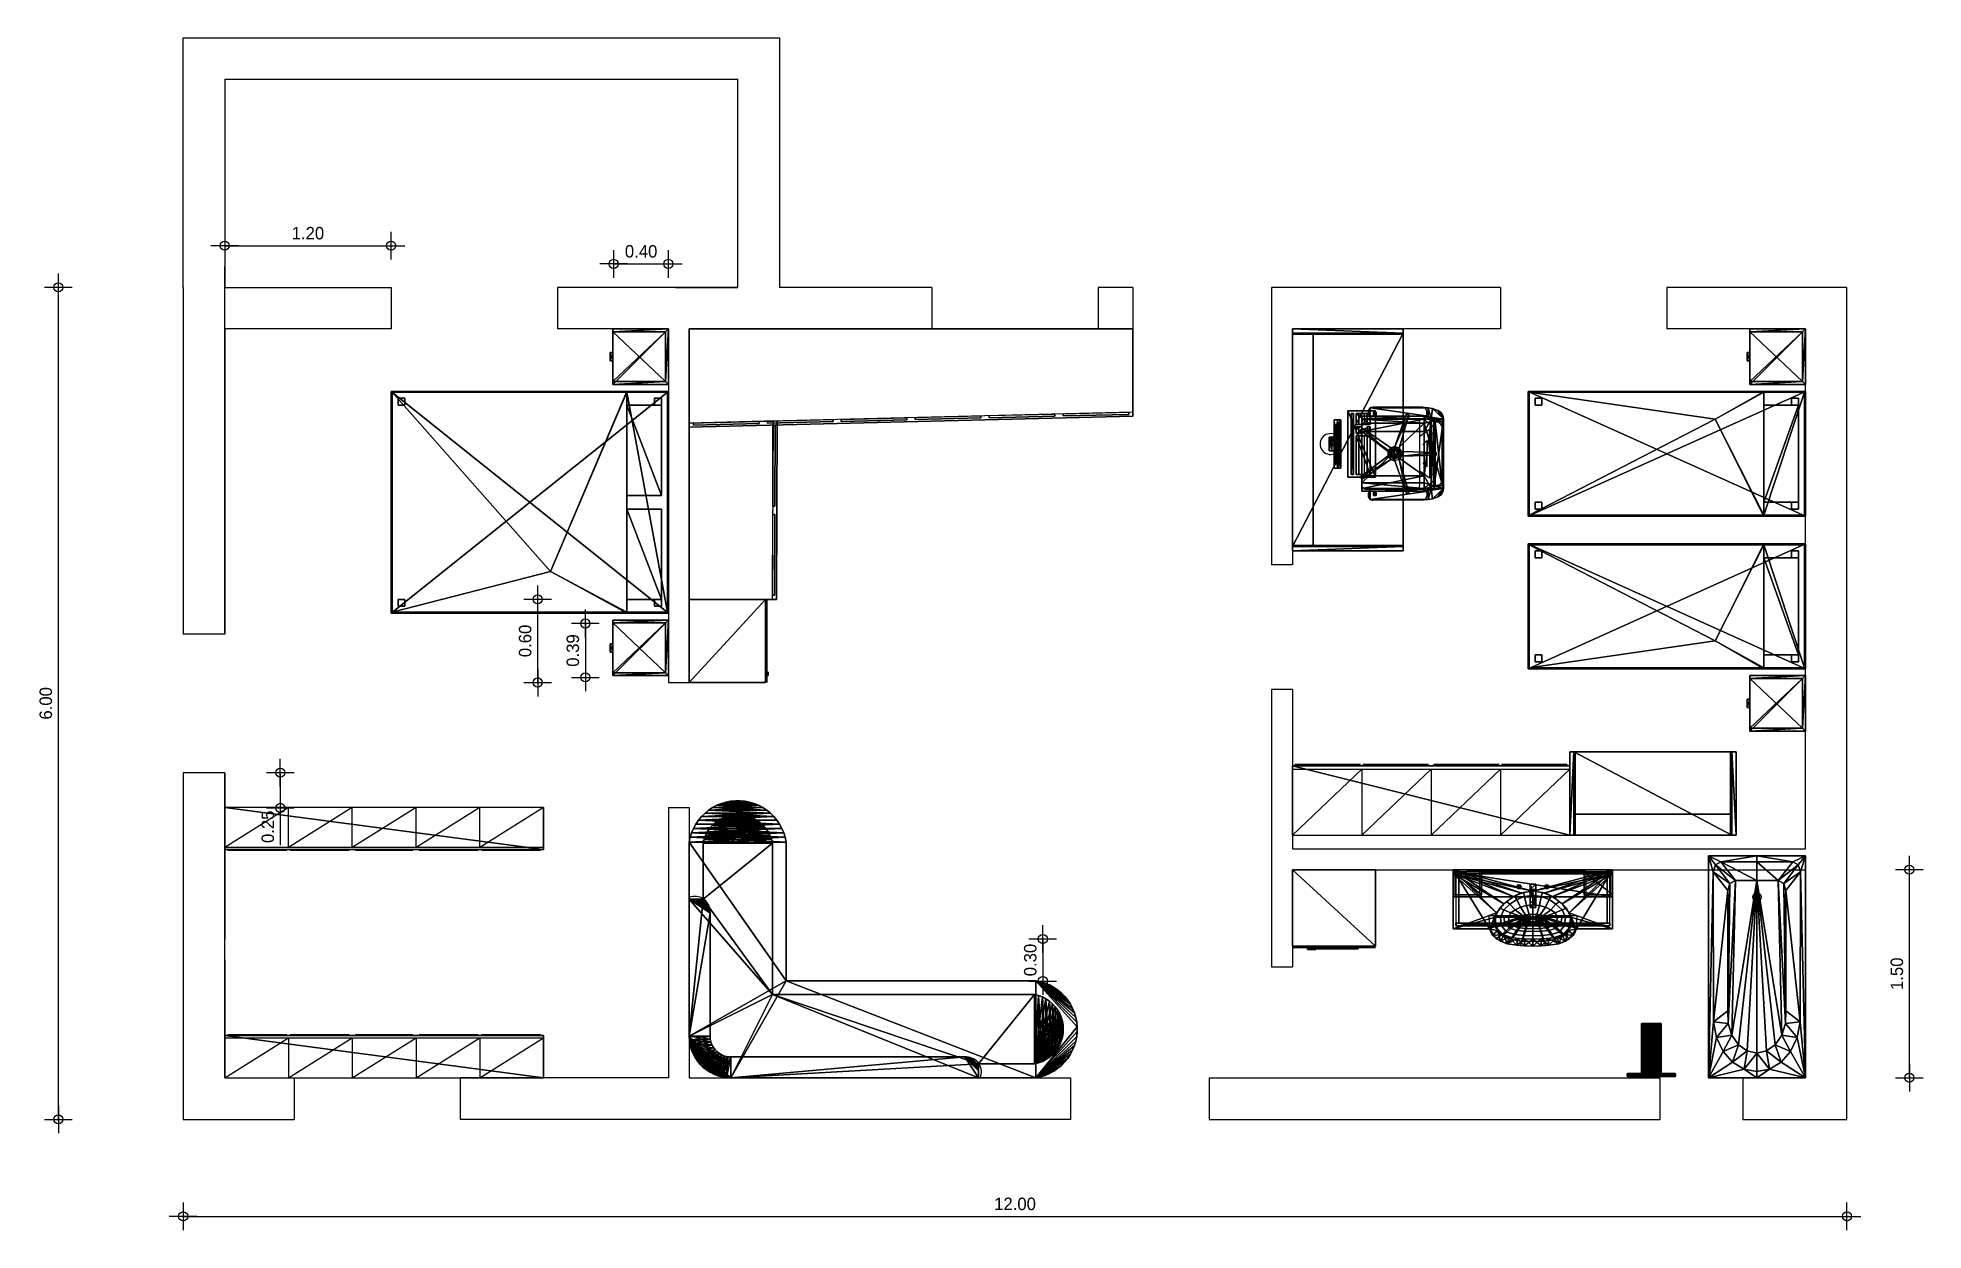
# Model space of a CAD drawing. Header units: metres. Extents: x -46 to 153, y -1 to 83.
# Drawn here: x 7.06 to 20.66, y 36.81 to 45.41 of the extents above; entities that cross this region are included whole.
import ezdxf

# ---------------------------------------------------------------- set-up
doc = ezdxf.new("R2010")
doc.units = ezdxf.units.M
doc.header["$LTSCALE"] = 0.018
for name, color, linetype in [('3DFLOOR', 3, 'Continuous'), ('3DFURNIT', 2, 'Continuous'), ('3DFURNITUR', 7, 'Continuous'), ('3DKITBATH', 3, 'Continuous'), ('DIMBLK', 3, 'Continuous'), ('FLOOR', 3, 'Continuous'), ('FURNITUR', 2, 'Continuous'), ('LAYER-ON', 4, 'Continuous')]:
    doc.layers.add(name, color=color, linetype=linetype)
doc.styles.get("Standard").update_dxf_attribs({"font": 'ugtxt.shx'})
doc.dimstyles.new('CADWDOT', dxfattribs={"dimscale": 0.05, "dimtxt": 1.8, "dimasz": 0.08, "dimexe": 2, "dimexo": 0, "dimgap": 0.09, "dimtad": 0, "dimrnd": 0.001, "dimzin": 0, "dimdsep": 46, "dimtxsty": 'Standard', "dimblk": 'ARTDIM', "dimblk1": 'ARTDIM', "dimblk2": 'ARTDIM', "dimsah": 1, "dimcen": 0.09, "dimdle": 0.05, "dimse1": 1, "dimse2": 1, "dimadec": 0, "dimazin": 0, "dimtfac": 1, "dimtdec": 4, "dimtmove": 0, "dimatfit": 3, "dimldrblk": 'ARTDIM', "dimfxl": 0, "dimtvp": 0.9999, "dimtolj": 1, "dimtzin": 0, "dimarcsym": 0})

msp = doc.modelspace()

# ---------------------------------------------------------------- blocks, each defined once
blk = doc.blocks.new('cwbe145')
at = {"layer": '3DFURNIT', "color": 238}
blk.add_3dface([(-0.793, -0.3, 0.4), (0.5, -0.85, 0.4), (0.793, -0.3, 0.4)], dxfattribs=at)
at = {"layer": 'FURNITUR'}
for p, q in [((-1.25, -0.4), (-1.25, 0)), ((-1.25, 0), (-0.85, 0)), ((-0.85, 0), (-0.85, -0.4)), ((-0.8, 0), (0.8, 0)), ((-0.8, -2), (-0.8, 0)), ((0.8, 0), (0.8, -2)), ((1.25, 0), (0.85, 0)), ((0.85, 0), (0.85, -0.4)), ((1.25, -0.4), (1.25, 0)), ((-0.7, -0.05), (-0.7, -0.3)), ((-0.05, -0.05), (-0.7, -0.05)), ((-0.05, -0.3), (-0.05, -0.05)), ((0.05, -0.3), (0.05, -0.05)), ((0.05, -0.05), (0.7, -0.05)), ((0.7, -0.05), (0.7, -0.3)), ((-0.85, -0.4), (-1.25, -0.4)), ((-0.8, -0.3), (0.8, -0.3)), ((0.5, -0.85), (-0.8, -0.3)), ((0.8, -0.3), (0.5, -0.85)), ((0.85, -0.4), (1.25, -0.4)), ((0.8, -2), (-0.8, -2))]:
    blk.add_line(p, q, dxfattribs=at)
at = {"layer": '3DFURNIT', "color": 233}
mesh = blk.add_polyface(dxfattribs=at)
corners = [(-1.23, -0.02), (-1.23, -0.4), (-0.85, -0.4), (-1.25, -0.4), (-0.87, -0.4), (-0.87, -0.02), (-1.25, 0), (-0.85, 0), (-1.25, -0.4, 0.35), (-1.23, -0.4, 0.35), (-1.23, -0.02, 0.35), (-1.25, 0, 0.35), (-0.85, 0, 0.35), (-0.87, -0.4, 0.35), (-0.85, -0.4, 0.35), (-0.87, -0.02, 0.35)]
mesh.append_faces([[corners[k] for k in face] for face in [(10, 11, 9, 9), (12, 15, 14, 14)]], dxfattribs={"vtx0": -1, "vtx1": -1, "vtx2": -1, "color": 233})
mesh.append_faces([[corners[k] for k in face] for face in [(11, 10, 15, 15), (15, 12, 11, 11)]], dxfattribs={"vtx0": -1, "vtx2": -1, "vtx3": -1, "color": 233})
mesh.append_faces([[corners[k] for k in face] for face in [(8, 9, 11, 11), (13, 14, 15, 15)]], dxfattribs={"vtx1": -1, "vtx2": -1, "color": 233})
mesh.append_faces([[corners[k] for k in face] for face in [(1, 0, 10, 10), (10, 9, 1, 1), (2, 7, 12, 12), (12, 14, 2, 2), (0, 5, 15, 15), (15, 10, 0, 0), (3, 1, 9, 9), (9, 8, 3, 3), (4, 2, 14, 14), (14, 13, 4, 4), (6, 3, 8, 8), (8, 11, 6, 6), (5, 4, 13, 13), (13, 15, 5, 5), (7, 6, 11, 11), (11, 12, 7, 7)]], dxfattribs={"vtx2": -1, "vtx3": -1, "color": 233})
mesh = blk.add_polyface(dxfattribs=at)
corners = [(-0.85, 0, 0.37), (-0.85, 0, 0.4), (-1.25, 0, 0.37), (-1.25, 0, 0.4), (-0.85, -0.4, 0.4), (-1.25, -0.4, 0.37), (-0.85, -0.4, 0.37), (-1.25, -0.4, 0.4)]
mesh.append_faces([[corners[k] for k in face] for face in [(3, 1, 2, 2), (0, 2, 1, 1), (1, 4, 0, 0), (6, 0, 4, 4), (1, 3, 4, 4), (7, 4, 3, 3), (7, 3, 5, 5), (2, 5, 3, 3), (4, 7, 6, 6), (5, 6, 7, 7)]], dxfattribs={"vtx1": -1, "vtx2": -1, "color": 233})
mesh = blk.add_polyface(dxfattribs=at)
corners = [(0.8, -2, 0.1), (-0.8, -2, 0.1), (-0.8, -2, 0.33), (0.8, -2, 0.33), (-0.8, 0, 0.1), (0.8, 0, 0.33), (0.8, 0, 0.1), (-0.8, 0, 0.33)]
mesh.append_faces([[corners[k] for k in face] for face in [(3, 0, 5, 5), (6, 5, 0, 0), (0, 1, 6, 6), (4, 6, 1, 1), (1, 2, 4, 4), (7, 4, 2, 2), (2, 3, 7, 7), (5, 7, 3, 3), (4, 7, 6, 6), (5, 6, 7, 7)]], dxfattribs={"vtx1": -1, "vtx2": -1, "color": 233})
mesh.append_faces([[corners[k] for k in face] for face in [(2, 1, 0, 0), (0, 3, 2, 2)]], dxfattribs={"vtx2": -1, "vtx3": -1, "color": 233})
mesh = blk.add_polyface(dxfattribs=at)
corners = [(1.25, 0, 0.37), (1.25, 0, 0.4), (0.85, 0, 0.37), (0.85, 0, 0.4), (1.25, -0.4, 0.4), (0.85, -0.4, 0.37), (1.25, -0.4, 0.37), (0.85, -0.4, 0.4)]
mesh.append_faces([[corners[k] for k in face] for face in [(3, 1, 2, 2), (0, 2, 1, 1), (1, 4, 0, 0), (6, 0, 4, 4), (1, 3, 4, 4), (7, 4, 3, 3), (7, 3, 5, 5), (2, 5, 3, 3), (4, 7, 6, 6), (5, 6, 7, 7)]], dxfattribs={"vtx1": -1, "vtx2": -1, "color": 233})
mesh = blk.add_polyface(dxfattribs=at)
corners = [(0.87, -0.02), (0.87, -0.4), (1.25, -0.4), (0.85, -0.4), (1.23, -0.4), (1.23, -0.02), (0.85, 0), (1.25, 0), (0.85, -0.4, 0.35), (0.87, -0.4, 0.35), (0.87, -0.02, 0.35), (0.85, 0, 0.35), (1.25, 0, 0.35), (1.23, -0.4, 0.35), (1.25, -0.4, 0.35), (1.23, -0.02, 0.35)]
mesh.append_faces([[corners[k] for k in face] for face in [(10, 11, 9, 9), (12, 15, 14, 14)]], dxfattribs={"vtx0": -1, "vtx1": -1, "vtx2": -1, "color": 233})
mesh.append_faces([[corners[k] for k in face] for face in [(11, 10, 15, 15), (15, 12, 11, 11)]], dxfattribs={"vtx0": -1, "vtx2": -1, "vtx3": -1, "color": 233})
mesh.append_faces([[corners[k] for k in face] for face in [(8, 9, 11, 11), (13, 14, 15, 15)]], dxfattribs={"vtx1": -1, "vtx2": -1, "color": 233})
mesh.append_faces([[corners[k] for k in face] for face in [(1, 0, 10, 10), (10, 9, 1, 1), (2, 7, 12, 12), (12, 14, 2, 2), (0, 5, 15, 15), (15, 10, 0, 0), (3, 1, 9, 9), (9, 8, 3, 3), (4, 2, 14, 14), (14, 13, 4, 4), (6, 3, 8, 8), (8, 11, 6, 6), (5, 4, 13, 13), (13, 15, 5, 5), (7, 6, 11, 11), (11, 12, 7, 7)]], dxfattribs={"vtx2": -1, "vtx3": -1, "color": 233})
mesh = blk.add_polyface(dxfattribs=at)
corners = [(-1.23, -0.02, 0.35), (-0.87, -0.02, 0.35), (-1.23, -0.4, 0.35), (-0.87, -0.4, 0.35), (-1.23, -0.4, 0.26), (-0.87, -0.02, 0.26), (-0.87, -0.4, 0.26), (-1.23, -0.02, 0.26)]
mesh.append_faces([[corners[k] for k in face] for face in [(0, 2, 1, 1), (3, 1, 2, 2), (2, 4, 3, 3), (6, 3, 4, 4), (4, 7, 6, 6), (5, 6, 7, 7)]], dxfattribs={"vtx1": -1, "vtx2": -1, "color": 233})
mesh = blk.add_polyface(dxfattribs=at)
corners = [(-1.23, -0.02, 0.07), (-0.87, -0.02, 0.07), (-1.23, -0.4, 0.07), (-0.87, -0.4, 0.07), (-1.23, -0.4, 0.05), (-0.87, -0.02, 0.05), (-0.87, -0.4, 0.05), (-1.23, -0.02, 0.05)]
mesh.append_faces([[corners[k] for k in face] for face in [(0, 2, 1, 1), (3, 1, 2, 2), (2, 4, 3, 3), (6, 3, 4, 4), (4, 7, 6, 6), (5, 6, 7, 7)]], dxfattribs={"vtx1": -1, "vtx2": -1, "color": 233})
at = {"layer": '3DFURNIT', "color": 239}
mesh = blk.add_polyface(dxfattribs=at)
corners = [(0.793, -0.007, 0.33), (0.793, -0.3, 0.33), (0.793, -0.3, 0.4), (0.793, -0.007, 0.4), (-0.793, -0.3, 0.4), (-0.793, -0.3, 0.33), (-0.793, -0.007, 0.4), (-0.793, -0.007, 0.33)]
mesh.append_faces([[corners[k] for k in face] for face in [(0, 2, 1, 1), (4, 3, 6, 6), (5, 6, 7, 7)]], dxfattribs={"vtx0": -1, "vtx2": -1, "color": 239})
mesh.append_faces([[corners[k] for k in face] for face in [(2, 3, 4, 4)]], dxfattribs={"vtx1": -1, "vtx2": -1, "color": 239})
mesh.append_faces([[corners[k] for k in face] for face in [(0, 7, 6, 6), (6, 3, 0, 0), (0, 3, 2, 2), (5, 4, 6, 6)]], dxfattribs={"vtx2": -1, "vtx3": -1, "color": 239})
at = {"layer": '3DFURNIT', "color": 233}
mesh = blk.add_polyface(dxfattribs=at)
corners = [(-0.75, -1.95, 0.1), (-0.75, -1.95), (0.7, -1.95), (0.7, -1.95, 0.1), (0.7, -0.1, 0.1), (0.7, -0.1), (-0.75, -0.1), (-0.75, -0.1, 0.1), (-0.7, -1.95, 0.1), (-0.7, -1.95), (0.75, -1.95), (0.75, -1.95, 0.1), (0.75, -0.1, 0.1), (0.75, -0.1), (-0.7, -0.1), (-0.7, -0.1, 0.1), (-0.75, -1.9), (-0.75, -1.9, 0.1), (-0.7, -1.9, 0.1), (-0.7, -1.9), (0.75, -1.9), (0.7, -1.9, 0.1), (0.75, -1.9, 0.1), (0.7, -1.9), (0.7, -0.05), (0.7, -0.05, 0.1), (0.75, -0.05, 0.1), (0.75, -0.05), (-0.7, -0.05), (-0.75, -0.05, 0.1), (-0.7, -0.05, 0.1), (-0.75, -0.05)]
mesh.append_faces([[corners[k] for k in face] for face in [(23, 2, 21, 21), (3, 21, 2, 2), (31, 6, 29, 29), (7, 29, 6, 6), (2, 10, 3, 3), (11, 3, 10, 10), (6, 14, 7, 7), (15, 7, 14, 14), (10, 20, 11, 11), (22, 11, 20, 20), (14, 28, 15, 15), (30, 15, 28, 28), (20, 23, 22, 22), (21, 22, 23, 23), (28, 31, 30, 30), (29, 30, 31, 31)]], dxfattribs={"vtx1": -1, "vtx2": -1, "color": 233})
mesh.append_faces([[corners[k] for k in face] for face in [(16, 1, 0, 0), (0, 17, 16, 16), (24, 5, 4, 4), (4, 25, 24, 24), (1, 9, 8, 8), (8, 0, 1, 1), (5, 13, 12, 12), (12, 4, 5, 5), (9, 19, 18, 18), (18, 8, 9, 9), (13, 27, 26, 26), (26, 12, 13, 13), (19, 16, 17, 17), (17, 18, 19, 19), (27, 24, 25, 25), (25, 26, 27, 27)]], dxfattribs={"vtx2": -1, "vtx3": -1, "color": 233})
at = {"layer": '3DFURNIT', "color": 238}
mesh = blk.add_polyface(dxfattribs=at)
corners = [(-0.7, -0.05, 0.4), (-0.7, -0.05, 0.45), (-0.7, -0.3, 0.45), (-0.7, -0.3, 0.4), (-0.05, -0.3, 0.45), (-0.05, -0.3, 0.4), (-0.05, -0.05, 0.4), (-0.05, -0.05, 0.45)]
mesh.append_faces([[corners[k] for k in face] for face in [(0, 1, 6, 6), (7, 6, 1, 1), (1, 2, 7, 7), (4, 7, 2, 2), (2, 1, 3, 3), (0, 3, 1, 1), (2, 3, 4, 4), (5, 4, 3, 3)]], dxfattribs={"vtx1": -1, "vtx2": -1, "color": 238})
mesh.append_faces([[corners[k] for k in face] for face in [(7, 4, 5, 5), (5, 6, 7, 7)]], dxfattribs={"vtx2": -1, "vtx3": -1, "color": 238})
mesh = blk.add_polyface(dxfattribs=at)
corners = [(0.05, -0.05, 0.4), (0.05, -0.05, 0.45), (0.05, -0.3, 0.45), (0.05, -0.3, 0.4), (0.7, -0.3, 0.45), (0.7, -0.3, 0.4), (0.7, -0.05, 0.4), (0.7, -0.05, 0.45)]
mesh.append_faces([[corners[k] for k in face] for face in [(0, 1, 6, 6), (7, 6, 1, 1), (1, 2, 7, 7), (4, 7, 2, 2), (2, 1, 3, 3), (0, 3, 1, 1), (2, 3, 4, 4), (5, 4, 3, 3)]], dxfattribs={"vtx1": -1, "vtx2": -1, "color": 238})
mesh.append_faces([[corners[k] for k in face] for face in [(7, 4, 5, 5), (5, 6, 7, 7)]], dxfattribs={"vtx2": -1, "vtx3": -1, "color": 238})
at = {"layer": '3DFURNIT', "color": 233}
mesh = blk.add_polyface(dxfattribs=at)
corners = [(0.87, -0.02, 0.07), (1.23, -0.02, 0.07), (0.87, -0.4, 0.07), (1.23, -0.4, 0.07), (0.87, -0.4, 0.05), (1.23, -0.02, 0.05), (1.23, -0.4, 0.05), (0.87, -0.02, 0.05)]
mesh.append_faces([[corners[k] for k in face] for face in [(0, 2, 1, 1), (3, 1, 2, 2), (2, 4, 3, 3), (6, 3, 4, 4), (4, 7, 6, 6), (5, 6, 7, 7)]], dxfattribs={"vtx1": -1, "vtx2": -1, "color": 233})
mesh = blk.add_polyface(dxfattribs=at)
corners = [(0.87, -0.02, 0.35), (1.23, -0.02, 0.35), (0.87, -0.4, 0.35), (1.23, -0.4, 0.35), (0.87, -0.4, 0.26), (1.23, -0.02, 0.26), (1.23, -0.4, 0.26), (0.87, -0.02, 0.26)]
mesh.append_faces([[corners[k] for k in face] for face in [(0, 2, 1, 1), (3, 1, 2, 2), (2, 4, 3, 3), (6, 3, 4, 4), (4, 7, 6, 6), (5, 6, 7, 7)]], dxfattribs={"vtx1": -1, "vtx2": -1, "color": 233})
at = {"layer": '3DFURNIT', "color": 231}
mesh = blk.add_polyface(dxfattribs=at)
corners = [(-1.02, -0.4, 0.31), (-1.02, -0.4, 0.325), (-1.02, -0.42, 0.31), (-1.02, -0.42, 0.325), (-1.08, -0.42, 0.31), (-1.08, -0.42, 0.325), (-1.08, -0.4, 0.325), (-1.08, -0.4, 0.31)]
mesh.append_faces([[corners[k] for k in face] for face in [(6, 5, 3, 3), (3, 1, 6, 6), (2, 0, 1, 1), (1, 3, 2, 2), (4, 2, 3, 3), (3, 5, 4, 4), (7, 4, 5, 5), (5, 6, 7, 7)]], dxfattribs={"vtx2": -1, "vtx3": -1, "color": 231})
at = {"layer": '3DFURNIT', "color": 175}
mesh = blk.add_polyface(dxfattribs=at)
corners = [(0.793, -0.3, 0.33), (0.793, -1.993, 0.33), (0.793, -0.3, 0.4), (0.793, -1.993, 0.4), (0.5, -0.85, 0.4), (-0.793, -1.993, 0.4), (-0.793, -1.993, 0.33), (-0.793, -0.3, 0.4), (-0.793, -0.3, 0.33)]
mesh.append_faces([[corners[k] for k in face] for face in [(3, 4, 5, 5)]], dxfattribs={"vtx0": -1, "vtx1": -1, "vtx2": -1, "color": 175})
mesh.append_faces([[corners[k] for k in face] for face in [(0, 3, 1, 1), (6, 7, 8, 8)]], dxfattribs={"vtx0": -1, "vtx2": -1, "color": 175})
mesh.append_faces([[corners[k] for k in face] for face in [(2, 4, 3, 3)]], dxfattribs={"vtx1": -1, "vtx2": -1, "color": 175})
mesh.append_faces([[corners[k] for k in face] for face in [(6, 1, 3, 3), (3, 5, 6, 6), (0, 2, 3, 3), (4, 7, 5, 5), (6, 5, 7, 7)]], dxfattribs={"vtx2": -1, "vtx3": -1, "color": 175})
at = {"layer": '3DFURNIT', "color": 231}
mesh = blk.add_polyface(dxfattribs=at)
corners = [(1.08, -0.4, 0.31), (1.08, -0.4, 0.325), (1.08, -0.42, 0.31), (1.08, -0.42, 0.325), (1.02, -0.42, 0.31), (1.02, -0.42, 0.325), (1.02, -0.4, 0.325), (1.02, -0.4, 0.31)]
mesh.append_faces([[corners[k] for k in face] for face in [(6, 5, 3, 3), (3, 1, 6, 6), (2, 0, 1, 1), (1, 3, 2, 2), (4, 2, 3, 3), (3, 5, 4, 4), (7, 4, 5, 5), (5, 6, 7, 7)]], dxfattribs={"vtx2": -1, "vtx3": -1, "color": 231})
blk = doc.blocks.new('ARTDIM')
at = {"layer": 'DIMBLK'}
for p, q in [((-24.9975, 0), (24.9975, 0)), ((0, -24.9975), (0, 24.9975))]:
    blk.add_line(p, q, dxfattribs=at)
blk.add_circle((0, 0), 8.25, dxfattribs=at)
blk = doc.blocks.new('*D91')
at = {"color": 0, "lineweight": -2, "transparency": 16777216}
blk.add_line((7.207, 37.618), (7.207, 43.61), dxfattribs=at)
at = {"layer": 'Defpoints', "color": 0, "transparency": 16777216}
for p in [(7.207, 43.614), (8.107, 43.614), (8.107, 37.614)]:
    blk.add_point(p, dxfattribs=at)
at = {"color": 0, "lineweight": -2, "transparency": 16777216, "xscale": 0.004, "yscale": 0.004, "zscale": 0.004}
for p, rotation in [((7.207, 43.614), 90), ((7.207, 37.614), 270)]:
    blk.add_blockref('ARTDIM', p, dxfattribs=dict(at, rotation=rotation))
at = {"color": 0, "transparency": 16777216, "insert": (7.117, 40.614), "char_height": 0.09, "attachment_point": 5, "rotation": 90}
blk.add_mtext('\\A1;6.00', dxfattribs=at)
blk = doc.blocks.new('*D92')
at = {"color": 0, "lineweight": -2, "transparency": 16777216}
blk.add_line((8.111, 36.914), (20.103, 36.914), dxfattribs=at)
at = {"layer": 'Defpoints', "color": 0, "transparency": 16777216}
for p in [(8.107, 37.614), (20.107, 37.614), (20.107, 36.914)]:
    blk.add_point(p, dxfattribs=at)
at = {"color": 0, "lineweight": -2, "transparency": 16777216, "xscale": 0.004, "yscale": 0.004, "zscale": 0.004, "rotation": 180}
blk.add_blockref('ARTDIM', (8.107, 36.914), dxfattribs=at)
at = {"color": 0, "lineweight": -2, "transparency": 16777216, "xscale": 0.004, "yscale": 0.004, "zscale": 0.004}
blk.add_blockref('ARTDIM', (20.107, 36.914), dxfattribs=at)
at = {"color": 0, "transparency": 16777216, "insert": (14.107, 37.004), "char_height": 0.09, "attachment_point": 5}
blk.add_mtext('\\A1;12.00', dxfattribs=at)
blk = doc.blocks.new('*D93')
at = {"color": 0, "lineweight": -2, "transparency": 16777216}
blk.add_line((8.411, 43.914), (9.603, 43.914), dxfattribs=at)
at = {"layer": 'Defpoints', "color": 0, "transparency": 16777216}
for p in [(9.607, 43.914), (8.407, 43.314), (9.607, 43.314)]:
    blk.add_point(p, dxfattribs=at)
at = {"color": 0, "lineweight": -2, "transparency": 16777216, "xscale": 0.004, "yscale": 0.004, "zscale": 0.004, "rotation": 180}
blk.add_blockref('ARTDIM', (8.407, 43.914), dxfattribs=at)
at = {"color": 0, "lineweight": -2, "transparency": 16777216, "xscale": 0.004, "yscale": 0.004, "zscale": 0.004}
blk.add_blockref('ARTDIM', (9.607, 43.914), dxfattribs=at)
at = {"color": 0, "transparency": 16777216, "insert": (9.007, 44.004), "char_height": 0.09, "attachment_point": 5}
blk.add_mtext('\\A1;1.20', dxfattribs=at)
blk = doc.blocks.new('ART85')
at = {"layer": 'FLOOR'}
for p, q in [((0, 1), (1, 1)), ((0, 1), (0, 0)), ((0, 0), (0.2, 0.95)), ((0, 0.95), (1, 0.95)), ((0.2, 0.95), (0.2, 0)), ((0.2, 0), (0.4, 0.95)), ((0.4, 0.95), (0.4, 0)), ((0.4, 0), (0.6, 0.95)), ((0.6, 0), (0.8, 0.95)), ((0.6, 0.95), (0.6, 0)), ((0.8, 0), (1, 0.95)), ((0.8, 0.95), (0.8, 0)), ((1, 0), (1, 1)), ((0, 0), (1, 0))]:
    blk.add_line(p, q, dxfattribs=at)
at = {"layer": '3DFLOOR', "color": 239}
mesh = blk.add_polyface(dxfattribs=at)
corners = [(1, 0, 0), (1, 0, 1), (1, 1, 1), (1, 1), (0, 0, 1), (0, 1), (0, 0), (0, 1, 1)]
mesh.append_faces([[corners[k] for k in face] for face in [(1, 3, 2, 2)]], dxfattribs={"vtx0": -1, "vtx2": -1, "color": 239})
mesh.append_faces([[corners[k] for k in face] for face in [(4, 1, 7, 7), (2, 7, 1, 1), (4, 7, 6, 6), (5, 6, 7, 7)]], dxfattribs={"vtx1": -1, "vtx2": -1, "color": 239})
mesh.append_faces([[corners[k] for k in face] for face in [(1, 0, 3, 3), (3, 5, 7, 7), (7, 2, 3, 3)]], dxfattribs={"vtx2": -1, "vtx3": -1, "color": 239})
at = {"layer": '3DKITBATH', "color": 235}
mesh = blk.add_polyface(dxfattribs=at)
corners = [(0.195, 1, 0.025), (0.195, 1.0176, 0.025), (0.01, 1.0176, 0.025), (0.01, 1, 0.025), (0.195, 1.0176, 0.75), (0.01, 1.0176, 0.75), (0.01, 1, 0.75), (0.195, 1, 0.75)]
mesh.append_faces([[corners[k] for k in face] for face in [(5, 4, 2, 2), (1, 2, 4, 4), (1, 0, 2, 2), (3, 2, 0, 0), (4, 7, 1, 1), (0, 1, 7, 7)]], dxfattribs={"vtx1": -1, "vtx2": -1, "color": 235})
mesh.append_faces([[corners[k] for k in face] for face in [(6, 5, 2, 2), (2, 3, 6, 6), (7, 4, 5, 5), (5, 6, 7, 7)]], dxfattribs={"vtx2": -1, "vtx3": -1, "color": 235})
mesh = blk.add_polyface(dxfattribs=at)
corners = [(0.195, 1, 0.775), (0.195, 1.0176, 0.775), (0.01, 1.0176, 0.775), (0.01, 1, 0.775), (0.195, 1.0176, 0.975), (0.01, 1.0176, 0.975), (0.01, 1, 0.975), (0.195, 1, 0.975)]
mesh.append_faces([[corners[k] for k in face] for face in [(5, 4, 2, 2), (1, 2, 4, 4), (1, 0, 2, 2), (3, 2, 0, 0), (4, 7, 1, 1), (0, 1, 7, 7)]], dxfattribs={"vtx1": -1, "vtx2": -1, "color": 235})
mesh.append_faces([[corners[k] for k in face] for face in [(6, 5, 2, 2), (2, 3, 6, 6), (7, 4, 5, 5), (5, 6, 7, 7)]], dxfattribs={"vtx2": -1, "vtx3": -1, "color": 235})
mesh = blk.add_polyface(dxfattribs=at)
corners = [(0.39, 1, 0.025), (0.39, 1.0176, 0.025), (0.205, 1.0176, 0.025), (0.205, 1, 0.025), (0.39, 1.0176, 0.75), (0.205, 1.0176, 0.75), (0.205, 1, 0.75), (0.39, 1, 0.75)]
mesh.append_faces([[corners[k] for k in face] for face in [(5, 4, 2, 2), (1, 2, 4, 4), (1, 0, 2, 2), (3, 2, 0, 0), (4, 7, 1, 1), (0, 1, 7, 7)]], dxfattribs={"vtx1": -1, "vtx2": -1, "color": 235})
mesh.append_faces([[corners[k] for k in face] for face in [(6, 5, 2, 2), (2, 3, 6, 6), (7, 4, 5, 5), (5, 6, 7, 7)]], dxfattribs={"vtx2": -1, "vtx3": -1, "color": 235})
mesh = blk.add_polyface(dxfattribs=at)
corners = [(0.39, 1, 0.775), (0.39, 1.0176, 0.775), (0.205, 1.0176, 0.775), (0.205, 1, 0.775), (0.39, 1.0176, 0.975), (0.205, 1.0176, 0.975), (0.205, 1, 0.975), (0.39, 1, 0.975)]
mesh.append_faces([[corners[k] for k in face] for face in [(5, 4, 2, 2), (1, 2, 4, 4), (1, 0, 2, 2), (3, 2, 0, 0), (4, 7, 1, 1), (0, 1, 7, 7)]], dxfattribs={"vtx1": -1, "vtx2": -1, "color": 235})
mesh.append_faces([[corners[k] for k in face] for face in [(6, 5, 2, 2), (2, 3, 6, 6), (7, 4, 5, 5), (5, 6, 7, 7)]], dxfattribs={"vtx2": -1, "vtx3": -1, "color": 235})
mesh = blk.add_polyface(dxfattribs=at)
corners = [(0.59, 1, 0.775), (0.59, 1.0176, 0.775), (0.41, 1.0176, 0.775), (0.41, 1, 0.775), (0.59, 1.0176, 0.975), (0.41, 1.0176, 0.975), (0.41, 1, 0.975), (0.59, 1, 0.975)]
mesh.append_faces([[corners[k] for k in face] for face in [(5, 4, 2, 2), (1, 2, 4, 4), (1, 0, 2, 2), (3, 2, 0, 0), (4, 7, 1, 1), (0, 1, 7, 7)]], dxfattribs={"vtx1": -1, "vtx2": -1, "color": 235})
mesh.append_faces([[corners[k] for k in face] for face in [(6, 5, 2, 2), (2, 3, 6, 6), (7, 4, 5, 5), (5, 6, 7, 7)]], dxfattribs={"vtx2": -1, "vtx3": -1, "color": 235})
mesh = blk.add_polyface(dxfattribs=at)
corners = [(0.59, 1, 0.025), (0.59, 1.0176, 0.025), (0.41, 1.0176, 0.025), (0.41, 1, 0.025), (0.59, 1.0176, 0.75), (0.41, 1.0176, 0.75), (0.41, 1, 0.75), (0.59, 1, 0.75)]
mesh.append_faces([[corners[k] for k in face] for face in [(5, 4, 2, 2), (1, 2, 4, 4), (1, 0, 2, 2), (3, 2, 0, 0), (4, 7, 1, 1), (0, 1, 7, 7)]], dxfattribs={"vtx1": -1, "vtx2": -1, "color": 235})
mesh.append_faces([[corners[k] for k in face] for face in [(6, 5, 2, 2), (2, 3, 6, 6), (7, 4, 5, 5), (5, 6, 7, 7)]], dxfattribs={"vtx2": -1, "vtx3": -1, "color": 235})
mesh = blk.add_polyface(dxfattribs=at)
corners = [(0.795, 1, 0.775), (0.795, 1.0176, 0.775), (0.61, 1.0176, 0.775), (0.61, 1, 0.775), (0.795, 1.0176, 0.975), (0.61, 1.0176, 0.975), (0.61, 1, 0.975), (0.795, 1, 0.975)]
mesh.append_faces([[corners[k] for k in face] for face in [(5, 4, 2, 2), (1, 2, 4, 4), (1, 0, 2, 2), (3, 2, 0, 0), (4, 7, 1, 1), (0, 1, 7, 7)]], dxfattribs={"vtx1": -1, "vtx2": -1, "color": 235})
mesh.append_faces([[corners[k] for k in face] for face in [(6, 5, 2, 2), (2, 3, 6, 6), (7, 4, 5, 5), (5, 6, 7, 7)]], dxfattribs={"vtx2": -1, "vtx3": -1, "color": 235})
mesh = blk.add_polyface(dxfattribs=at)
corners = [(0.795, 1, 0.025), (0.795, 1.0176, 0.025), (0.61, 1.0176, 0.025), (0.61, 1, 0.025), (0.795, 1.0176, 0.75), (0.61, 1.0176, 0.75), (0.61, 1, 0.75), (0.795, 1, 0.75)]
mesh.append_faces([[corners[k] for k in face] for face in [(5, 4, 2, 2), (1, 2, 4, 4), (1, 0, 2, 2), (3, 2, 0, 0), (4, 7, 1, 1), (0, 1, 7, 7)]], dxfattribs={"vtx1": -1, "vtx2": -1, "color": 235})
mesh.append_faces([[corners[k] for k in face] for face in [(6, 5, 2, 2), (2, 3, 6, 6), (7, 4, 5, 5), (5, 6, 7, 7)]], dxfattribs={"vtx2": -1, "vtx3": -1, "color": 235})
mesh = blk.add_polyface(dxfattribs=at)
corners = [(0.99, 1, 0.775), (0.99, 1.0176, 0.775), (0.805, 1.0176, 0.775), (0.805, 1, 0.775), (0.99, 1.0176, 0.975), (0.805, 1.0176, 0.975), (0.805, 1, 0.975), (0.99, 1, 0.975)]
mesh.append_faces([[corners[k] for k in face] for face in [(5, 4, 2, 2), (1, 2, 4, 4), (1, 0, 2, 2), (3, 2, 0, 0), (4, 7, 1, 1), (0, 1, 7, 7)]], dxfattribs={"vtx1": -1, "vtx2": -1, "color": 235})
mesh.append_faces([[corners[k] for k in face] for face in [(6, 5, 2, 2), (2, 3, 6, 6), (7, 4, 5, 5), (5, 6, 7, 7)]], dxfattribs={"vtx2": -1, "vtx3": -1, "color": 235})
mesh = blk.add_polyface(dxfattribs=at)
corners = [(0.99, 1, 0.025), (0.99, 1.0176, 0.025), (0.805, 1.0176, 0.025), (0.805, 1, 0.025), (0.99, 1.0176, 0.75), (0.805, 1.0176, 0.75), (0.805, 1, 0.75), (0.99, 1, 0.75)]
mesh.append_faces([[corners[k] for k in face] for face in [(5, 4, 2, 2), (1, 2, 4, 4), (1, 0, 2, 2), (3, 2, 0, 0), (4, 7, 1, 1), (0, 1, 7, 7)]], dxfattribs={"vtx1": -1, "vtx2": -1, "color": 235})
mesh.append_faces([[corners[k] for k in face] for face in [(6, 5, 2, 2), (2, 3, 6, 6), (7, 4, 5, 5), (5, 6, 7, 7)]], dxfattribs={"vtx2": -1, "vtx3": -1, "color": 235})
blk = doc.blocks.new('*D88')
at = {"color": 0, "lineweight": -2, "transparency": 16777216}
blk.add_line((14.307, 38.91), (14.307, 38.615), dxfattribs=at)
at = {"layer": 'Defpoints', "color": 0, "transparency": 16777216}
for p in [(8.407, 38.914, 2.8), (8.407, 38.611, 2.8), (14.307, 38.611)]:
    blk.add_point(p, dxfattribs=at)
at = {"color": 0, "lineweight": -2, "transparency": 16777216, "xscale": 0.004, "yscale": 0.004, "zscale": 0.004}
for p, rotation in [((14.307, 38.914), 90), ((14.307, 38.611), 270)]:
    blk.add_blockref('ARTDIM', p, dxfattribs=dict(at, rotation=rotation))
at = {"color": 0, "transparency": 16777216, "insert": (14.217, 38.763), "char_height": 0.09, "attachment_point": 5, "rotation": 90}
blk.add_mtext('\\A1;0.30', dxfattribs=at)
blk = doc.blocks.new('*D94')
at = {"color": 0, "lineweight": -2, "transparency": 16777216}
blk.add_line((20.557, 37.918), (20.557, 39.41), dxfattribs=at)
at = {"layer": 'Defpoints', "color": 0, "transparency": 16777216}
for p in [(19.807, 39.414), (20.557, 39.414), (19.807, 37.914)]:
    blk.add_point(p, dxfattribs=at)
at = {"color": 0, "lineweight": -2, "transparency": 16777216, "xscale": 0.004, "yscale": 0.004, "zscale": 0.004}
for p, rotation in [((20.557, 39.414), 90), ((20.557, 37.914), 270)]:
    blk.add_blockref('ARTDIM', p, dxfattribs=dict(at, rotation=rotation))
at = {"color": 0, "transparency": 16777216, "insert": (20.467, 38.664), "char_height": 0.09, "attachment_point": 5, "rotation": 90}
blk.add_mtext('\\A1;1.50', dxfattribs=at)
blk = doc.blocks.new('*D89')
at = {"color": 0, "lineweight": -2, "transparency": 16777216}
blk.add_line((11.008, 41.186), (11.008, 40.805), dxfattribs=at)
at = {"layer": 'Defpoints', "color": 0, "transparency": 16777216}
for p in [(11.207, 41.19, -0.05), (11.008, 40.801), (11.207, 40.801, -0.05)]:
    blk.add_point(p, dxfattribs=at)
at = {"color": 0, "lineweight": -2, "transparency": 16777216, "xscale": 0.004, "yscale": 0.004, "zscale": 0.004}
for p, rotation in [((11.008, 41.19), 90), ((11.008, 40.801), 270)]:
    blk.add_blockref('ARTDIM', p, dxfattribs=dict(at, rotation=rotation))
at = {"color": 0, "transparency": 16777216, "insert": (10.918, 40.995), "char_height": 0.09, "attachment_point": 5, "rotation": 90}
blk.add_mtext('\\A1;0.39', dxfattribs=at)
blk = doc.blocks.new('*D90')
at = {"color": 0, "lineweight": -2, "transparency": 16777216}
blk.add_line((11.216, 43.783), (11.603, 43.783), dxfattribs=at)
at = {"layer": 'Defpoints', "color": 0, "transparency": 16777216}
for p in [(11.607, 43.783), (11.212, 43.3, -0.4), (11.607, 43.321, -0.05)]:
    blk.add_point(p, dxfattribs=at)
at = {"color": 0, "lineweight": -2, "transparency": 16777216, "xscale": 0.004, "yscale": 0.004, "zscale": 0.004, "rotation": 180}
blk.add_blockref('ARTDIM', (11.212, 43.783), dxfattribs=at)
at = {"color": 0, "lineweight": -2, "transparency": 16777216, "xscale": 0.004, "yscale": 0.004, "zscale": 0.004}
blk.add_blockref('ARTDIM', (11.607, 43.783), dxfattribs=at)
at = {"color": 0, "transparency": 16777216, "insert": (11.41, 43.873), "char_height": 0.09, "attachment_point": 5}
blk.add_mtext('\\A1;0.40', dxfattribs=at)
blk = doc.blocks.new('*D95')
at = {"color": 0, "lineweight": -2, "transparency": 16777216}
for p, q in [((8.808, 40.11), (8.808, 39.864)), ((8.808, 39.86), (8.808, 39.592))]:
    blk.add_line(p, q, dxfattribs=at)
at = {"layer": 'Defpoints', "color": 0, "transparency": 16777216}
for p in [(8.407, 40.114), (8.407, 39.86), (8.808, 39.86)]:
    blk.add_point(p, dxfattribs=at)
at = {"color": 0, "lineweight": -2, "transparency": 16777216, "xscale": 0.004, "yscale": 0.004, "zscale": 0.004}
for p, rotation in [((8.808, 40.114), 90), ((8.808, 39.86), 270)]:
    blk.add_blockref('ARTDIM', p, dxfattribs=dict(at, rotation=rotation))
at = {"color": 0, "transparency": 16777216, "insert": (8.718, 39.724), "char_height": 0.09, "attachment_point": 5, "rotation": 90}
blk.add_mtext('\\A1;0.25', dxfattribs=at)
blk = doc.blocks.new('cwli143')
at = {"layer": 'FURNITUR'}
blk.add_lwpolyline([(-2.1, 0, 0.520423), (-2, -0.15), (-0.3, -0.15, -0.414214), (-0.15, -0.3), (-0.15, -1.2, 0.535184), (0, -1.3, -0.438633)], format="xyb", dxfattribs=at)
at = {"layer": '3DFURNITUR', "color": 185}
mesh = blk.add_polyface(dxfattribs=at)
corners = [(-2.5, 0, 0.47), (-2.657, -0.067, 0.47), (-2.684, -0.089, 0.47), (-2.708, -0.114, 0.47), (-2.73, -0.14, 0.47), (-2.749, -0.169, 0.47), (-2.765, -0.2, 0.47), (-2.778, -0.232, 0.47), (-2.788, -0.265, 0.47), (-2.795, -0.298, 0.47), (-2.798, -0.333, 0.47), (-2.798, -0.367, 0.47), (-2.798, -0.367, 0.35), (-2.798, -0.333, 0.35), (-2.5, 0, 0.35), (-2.795, -0.298, 0.35), (-2.788, -0.265, 0.35), (-2.778, -0.232, 0.35), (-2.765, -0.2, 0.35), (-2.749, -0.169, 0.35), (-2.73, -0.14, 0.35), (-2.708, -0.114, 0.35), (-2.684, -0.089, 0.35), (-2.629, -0.048, 0.47), (-2.657, -0.067, 0.35), (-2.629, -0.048, 0.35)]
mesh.append_faces([[corners[k] for k in face] for face in [(0, 1, 2, 2), (0, 2, 3, 3), (0, 3, 4, 4), (0, 4, 5, 5), (0, 5, 6, 6), (0, 6, 7, 7), (0, 7, 8, 8), (0, 8, 9, 9), (0, 9, 10, 10), (0, 10, 11, 11), (14, 18, 19, 19), (14, 19, 20, 20), (14, 20, 21, 21), (14, 21, 22, 22)]], dxfattribs={"vtx0": -1, "vtx2": -1, "vtx3": -1, "color": 185})
mesh.append_faces([[corners[k] for k in face] for face in [(1, 23, 24, 24), (2, 1, 22, 22), (3, 2, 21, 21), (4, 3, 20, 20), (5, 4, 19, 19), (6, 5, 18, 18), (7, 6, 17, 17), (8, 7, 16, 16), (9, 8, 15, 15)]], dxfattribs={"vtx1": -1, "vtx2": -1, "color": 185})
mesh.append_faces([[corners[k] for k in face] for face in [(12, 13, 14, 14), (13, 15, 14, 14), (15, 16, 14, 14), (16, 17, 14, 14), (17, 18, 14, 14)]], dxfattribs={"vtx1": -1, "vtx2": -1, "vtx3": -1, "color": 185})
mesh.append_faces([[corners[k] for k in face] for face in [(23, 25, 24, 24), (1, 24, 22, 22), (2, 22, 21, 21), (3, 21, 20, 20), (4, 20, 19, 19), (5, 19, 18, 18), (6, 18, 17, 17), (7, 17, 16, 16), (8, 16, 15, 15), (9, 15, 13, 13)]], dxfattribs={"vtx2": -1, "vtx3": -1, "color": 185})
mesh = blk.add_polyface(dxfattribs=at)
corners = [(-2.567, -0.017, 0.47), (-2.5, 0, 0.47), (-2.534, -0.007, 0.47), (-2.598, -0.031, 0.47), (-2.629, -0.048, 0.47), (-2.657, -0.067, 0.47), (-2.798, -0.367, 0.47), (-2.5, -0.7, 0.47), (-2.684, -0.611, 0.47), (-2.657, -0.633, 0.47), (-2.629, -0.652, 0.47), (-2.598, -0.669, 0.47), (-2.567, -0.683, 0.47), (-2.534, -0.693, 0.47), (-2.534, -0.693, 0.35), (-2.567, -0.683, 0.35), (-2.5, -0.7, 0.35), (-2.598, -0.669, 0.35), (-2.629, -0.652, 0.35), (-2.657, -0.633, 0.35), (-2.684, -0.611, 0.35), (-2.708, -0.586, 0.35), (-2.798, -0.367, 0.35), (-2.5, 0, 0.35), (-2.684, -0.089, 0.35), (-2.657, -0.067, 0.35), (-2.629, -0.048, 0.35), (-2.598, -0.031, 0.35), (-2.567, -0.017, 0.35), (-2.534, -0.007, 0.35)]
mesh.append_faces([[corners[k] for k in face] for face in [(19, 16, 18, 18)]], dxfattribs={"vtx0": -1, "vtx1": -1, "vtx2": -1, "color": 185})
mesh.append_faces([[corners[k] for k in face] for face in [(1, 6, 7, 7), (16, 22, 23, 23)]], dxfattribs={"vtx0": -1, "vtx1": -1, "vtx2": -1, "vtx3": -1, "color": 185})
mesh.append_faces([[corners[k] for k in face] for face in [(0, 1, 2, 2), (7, 12, 13, 13), (23, 28, 29, 29)]], dxfattribs={"vtx0": -1, "vtx2": -1, "color": 185})
mesh.append_faces([[corners[k] for k in face] for face in [(1, 4, 5, 5), (7, 8, 9, 9), (7, 9, 10, 10), (7, 10, 11, 11), (7, 11, 12, 12), (23, 24, 25, 25), (23, 25, 26, 26), (23, 26, 27, 27), (23, 27, 28, 28)]], dxfattribs={"vtx0": -1, "vtx2": -1, "vtx3": -1, "color": 185})
mesh.append_faces([[corners[k] for k in face] for face in [(14, 15, 16, 16), (2, 1, 29, 29), (0, 2, 28, 28), (3, 0, 27, 27), (4, 3, 26, 26), (11, 10, 17, 17), (12, 11, 15, 15), (13, 12, 14, 14), (7, 13, 16, 16)]], dxfattribs={"vtx1": -1, "vtx2": -1, "color": 185})
mesh.append_faces([[corners[k] for k in face] for face in [(0, 3, 1, 1), (3, 4, 1, 1), (15, 17, 16, 16), (17, 18, 16, 16), (19, 20, 16, 16), (20, 21, 16, 16)]], dxfattribs={"vtx1": -1, "vtx2": -1, "vtx3": -1, "color": 185})
mesh.append_faces([[corners[k] for k in face] for face in [(1, 23, 29, 29), (2, 29, 28, 28), (0, 28, 27, 27), (3, 27, 26, 26), (10, 18, 17, 17), (11, 17, 15, 15), (12, 15, 14, 14), (13, 14, 16, 16)]], dxfattribs={"vtx2": -1, "vtx3": -1, "color": 185})
at = {"layer": '3DFURNITUR', "color": 239}
mesh = blk.add_polyface(dxfattribs=at)
corners = [(-2.087, -0.1, 0.35), (-0.6, -0.6, 0.35), (-2.087, 0, 0.35), (-2.491, -0.1, 0.35), (-2.491, -0.6, 0.35), (-2.52, -0.107, 0.35), (-2.52, -0.593, 0.35), (-2.547, -0.117, 0.35), (-2.573, -0.131, 0.35), (-2.547, -0.583, 0.35), (-2.087, -0.1), (-0.6, -0.6), (-2.491, -0.6), (-2.491, -0.1), (-2.52, -0.593), (-2.547, -0.583), (-2.573, -0.569), (-2.598, -0.553), (-2.62, -0.534), (-2.598, -0.147), (-2.573, -0.131), (-2.547, -0.117), (-2.52, -0.107), (-2.087, 0), (-0.3, 0), (-2.573, -0.569, 0.35)]
mesh.append_faces([[corners[k] for k in face] for face in [(0, 1, 2, 2), (10, 12, 13, 13), (16, 13, 15, 15), (17, 13, 16, 16)]], dxfattribs={"vtx0": -1, "vtx1": -1, "vtx2": -1, "color": 239})
mesh.append_faces([[corners[k] for k in face] for face in [(13, 21, 22, 22), (0, 23, 10, 10), (2, 24, 23, 23), (3, 10, 13, 13), (4, 14, 12, 12)]], dxfattribs={"vtx0": -1, "vtx2": -1, "color": 239})
mesh.append_faces([[corners[k] for k in face] for face in [(0, 4, 1, 1), (3, 6, 4, 4), (7, 9, 6, 6), (10, 11, 12, 12), (13, 19, 20, 20), (13, 20, 21, 21)]], dxfattribs={"vtx0": -1, "vtx2": -1, "vtx3": -1, "color": 239})
mesh.append_faces([[corners[k] for k in face] for face in [(5, 3, 22, 22), (7, 5, 21, 21), (9, 25, 15, 15), (6, 9, 14, 14)]], dxfattribs={"vtx1": -1, "vtx2": -1, "color": 239})
mesh.append_faces([[corners[k] for k in face] for face in [(0, 3, 4, 4), (3, 5, 6, 6), (5, 7, 6, 6), (7, 8, 9, 9), (12, 14, 13, 13), (14, 15, 13, 13), (17, 18, 13, 13)]], dxfattribs={"vtx1": -1, "vtx2": -1, "vtx3": -1, "color": 239})
mesh.append_faces([[corners[k] for k in face] for face in [(0, 2, 23, 23), (3, 0, 10, 10), (3, 13, 22, 22), (5, 22, 21, 21), (7, 21, 20, 20), (25, 16, 15, 15), (9, 15, 14, 14), (4, 6, 14, 14), (1, 4, 12, 12)]], dxfattribs={"vtx2": -1, "vtx3": -1, "color": 239})
at = {"layer": '3DFURNITUR', "color": 185}
mesh = blk.add_polyface(dxfattribs=at)
corners = [(-0.7, -0.7, 0.47), (-0.3, 0, 0.47), (-2.5, 0, 0.47), (-2.5, -0.7, 0.47), (-0.652, -1.829, 0.47), (-0.031, -1.798, 0.47), (-0.669, -1.798, 0.47), (0, -1.7, 0.35), (-0.693, -1.734, 0.35), (-0.7, -1.7, 0.35), (-0.7, -0.7, 0.35), (-0.007, -1.734, 0.35), (-0.683, -1.767, 0.35), (-0.017, -1.767, 0.35), (-0.669, -1.798, 0.35), (-0.031, -1.798, 0.35), (-0.652, -1.829, 0.35), (-0.067, -1.857, 0.35), (-0.611, -1.884, 0.35), (-0.633, -1.857, 0.35), (-2.5, -0.7, 0.35), (-2.5, 0, 0.35), (-0.3, 0, 0.35), (-0.693, -1.734, 0.47), (-0.7, -1.7, 0.47), (-0.683, -1.767, 0.47), (-0.633, -1.857, 0.47), (-0.611, -1.884, 0.47), (-0.586, -1.908, 0.47), (-0.586, -1.908, 0.35), (-0.56, -1.93, 0.47), (-0.56, -1.93, 0.35), (-0.531, -1.949, 0.47), (-0.531, -1.949, 0.35), (-0.5, -1.965, 0.47), (-0.5, -1.965, 0.35)]
mesh.append_faces([[corners[k] for k in face] for face in [(0, 2, 3, 3), (4, 5, 6, 6)]], dxfattribs={"vtx0": -1, "vtx1": -1, "vtx2": -1, "color": 185})
mesh.append_faces([[corners[k] for k in face] for face in [(0, 20, 10, 10), (2, 22, 21, 21), (24, 10, 9, 9)]], dxfattribs={"vtx0": -1, "vtx2": -1, "color": 185})
mesh.append_faces([[corners[k] for k in face] for face in [(0, 1, 2, 2), (7, 8, 9, 9), (7, 9, 10, 10), (11, 12, 8, 8), (13, 14, 12, 12), (15, 16, 14, 14), (17, 18, 19, 19), (17, 19, 16, 16), (10, 21, 22, 22)]], dxfattribs={"vtx0": -1, "vtx2": -1, "vtx3": -1, "color": 185})
mesh.append_faces([[corners[k] for k in face] for face in [(23, 24, 8, 8), (25, 23, 12, 12), (6, 25, 14, 14), (4, 6, 16, 16), (26, 4, 19, 19), (27, 26, 18, 18), (28, 27, 29, 29), (30, 28, 31, 31), (32, 30, 33, 33), (34, 32, 35, 35)]], dxfattribs={"vtx1": -1, "vtx2": -1, "color": 185})
mesh.append_faces([[corners[k] for k in face] for face in [(10, 20, 21, 21)]], dxfattribs={"vtx1": -1, "vtx2": -1, "vtx3": -1, "color": 185})
mesh.append_faces([[corners[k] for k in face] for face in [(24, 9, 8, 8), (23, 8, 12, 12), (25, 12, 14, 14), (6, 14, 16, 16), (4, 16, 19, 19), (26, 19, 18, 18), (27, 18, 29, 29), (28, 29, 31, 31), (30, 31, 33, 33), (32, 33, 35, 35), (0, 3, 20, 20), (2, 1, 22, 22), (24, 0, 10, 10)]], dxfattribs={"vtx2": -1, "vtx3": -1, "color": 185})
at = {"layer": '3DFURNITUR', "color": 239}
mesh = blk.add_polyface(dxfattribs=at)
corners = [(-0.3, 0, 0.35), (-2.087, 0, 0.35), (-0.6, -0.6, 0.35), (-0.593, -1.72, 0.35), (-0.1, -1.691, 0.35), (-0.6, -1.691, 0.35), (-0.553, -1.798, 0.35), (-0.569, -1.773, 0.35), (-0.534, -1.82, 0.35), (-0.512, -1.84, 0.35), (-0.489, -1.857, 0.35), (-0.463, -1.872, 0.35), (-0.436, -1.883, 0.35), (-0.408, -1.892, 0.35), (-2.087, -0.1), (-2.087, 0), (-0.3, 0), (-0.6, -0.6), (-0.1, -1.287), (-0.6, -1.691), (-0.1, -1.691), (-0.593, -1.72), (-0.107, -1.72), (-0.583, -1.747), (-0.117, -1.747), (-0.569, -1.773), (-2.491, -0.6), (-0.583, -1.747, 0.35), (-0.553, -1.798), (-0.534, -1.82), (-0.512, -1.84), (-0.489, -1.857), (-0.463, -1.872), (-0.436, -1.883)]
mesh.append_faces([[corners[k] for k in face] for face in [(3, 4, 5, 5), (6, 4, 7, 7)]], dxfattribs={"vtx0": -1, "vtx1": -1, "vtx2": -1, "color": 239})
mesh.append_faces([[corners[k] for k in face] for face in [(14, 16, 17, 17)]], dxfattribs={"vtx0": -1, "vtx1": -1, "vtx2": -1, "vtx3": -1, "color": 239})
mesh.append_faces([[corners[k] for k in face] for face in [(5, 17, 19, 19), (2, 26, 17, 17)]], dxfattribs={"vtx0": -1, "vtx2": -1, "color": 239})
mesh.append_faces([[corners[k] for k in face] for face in [(6, 9, 10, 10), (6, 10, 11, 11), (6, 11, 12, 12), (6, 12, 13, 13), (18, 19, 17, 17), (20, 21, 19, 19), (22, 23, 21, 21), (24, 25, 23, 23)]], dxfattribs={"vtx0": -1, "vtx2": -1, "vtx3": -1, "color": 239})
mesh.append_faces([[corners[k] for k in face] for face in [(3, 5, 21, 21), (27, 3, 23, 23), (7, 27, 25, 25), (6, 7, 28, 28), (8, 6, 29, 29), (9, 8, 30, 30), (10, 9, 31, 31), (11, 10, 32, 32)]], dxfattribs={"vtx1": -1, "vtx2": -1, "color": 239})
mesh.append_faces([[corners[k] for k in face] for face in [(0, 1, 2, 2)]], dxfattribs={"vtx1": -1, "vtx2": -1, "vtx3": -1, "color": 239})
mesh.append_faces([[corners[k] for k in face] for face in [(6, 8, 9, 9), (14, 15, 16, 16), (5, 2, 17, 17), (1, 0, 16, 16), (5, 19, 21, 21), (3, 21, 23, 23), (27, 23, 25, 25), (7, 25, 28, 28), (6, 28, 29, 29), (8, 29, 30, 30), (9, 30, 31, 31), (10, 31, 32, 32), (11, 32, 33, 33)]], dxfattribs={"vtx2": -1, "vtx3": -1, "color": 239})
at = {"layer": '3DFURNITUR', "color": 185}
mesh = blk.add_polyface(dxfattribs=at)
corners = [(0, -0.3, 0.9), (0, -0.3, 0.47), (-0.002, -0.269, 0.9), (-0.002, -0.269, 0.47), (-0.007, -0.238, 0.9), (-0.007, -0.238, 0.47), (-0.015, -0.207, 0.9), (-0.015, -0.207, 0.47), (-0.026, -0.178, 0.9), (-0.026, -0.178, 0.47), (-0.04, -0.15, 0.9), (-0.04, -0.15, 0.47), (-0.057, -0.124, 0.9), (-0.057, -0.124, 0.47), (-0.077, -0.099, 0.9), (-0.077, -0.099, 0.47), (-0.099, -0.077, 0.9), (-0.099, -0.077, 0.47), (-0.124, -0.057, 0.9), (-0.124, -0.057, 0.47), (-0.15, -0.04, 0.9), (-0.15, -0.04, 0.47), (-0.178, -0.026, 0.9), (-0.178, -0.026, 0.47), (-0.207, -0.015, 0.9), (-0.207, -0.015, 0.47), (-0.238, -0.007, 0.9), (-0.238, -0.007, 0.47), (-0.269, -0.002, 0.9), (-0.269, -0.002, 0.47), (-0.3, 0, 0.9), (-0.3, 0, 0.47), (-2.087, 0, 0.9), (-2.087, 0, 0.47), (-0.15, -1.187, 0.9), (-0.15, -1.187, 0.47), (-2.087, -0.05, 0.9), (-2.087, -0.05, 0.47), (-0.148, -1.204, 0.9), (-0.148, -1.204, 0.47), (-2.085, -0.067, 0.9), (-2.085, -0.067, 0.47), (-0.144, -1.221, 0.9), (-0.144, -1.221, 0.47), (-2.081, -0.084, 0.9), (-2.081, -0.084, 0.47), (-0.137, -1.237, 0.9), (-0.137, -1.237, 0.47), (-2.073, -0.1, 0.9), (-2.073, -0.1, 0.47), (-0.127, -1.251, 0.9), (-0.127, -1.251, 0.47), (-2.063, -0.114, 0.9), (-2.063, -0.114, 0.47), (-0.114, -1.263, 0.9), (-0.114, -1.263, 0.47), (-2.051, -0.127, 0.9), (-2.051, -0.127, 0.47), (-0.1, -1.273, 0.9), (-0.1, -1.273, 0.47), (-2.037, -0.137, 0.9), (-2.037, -0.137, 0.47), (-0.084, -1.281, 0.9), (-0.084, -1.281, 0.47), (-2.021, -0.144, 0.9), (-2.021, -0.144, 0.47), (-0.067, -1.285, 0.9), (-0.067, -1.285, 0.47), (-2.004, -0.148, 0.9), (-2.004, -0.148, 0.47), (-0.05, -1.287, 0.9), (0, -1.287, 0.9), (-0.05, -1.287, 0.47), (0, -1.287, 0.47), (-1.987, -0.15, 0.9), (-1.987, -0.15, 0.47), (-0.3, -0.15, 0.9), (-0.3, -0.15, 0.47), (-0.279, -0.152, 0.9), (-0.279, -0.152, 0.47), (-0.258, -0.156, 0.9), (-0.258, -0.156, 0.47), (-0.238, -0.164, 0.9), (-0.238, -0.164, 0.47), (-0.202, -0.187, 0.9), (-0.219, -0.174, 0.9), (-0.219, -0.174, 0.47), (-0.202, -0.187, 0.47), (-0.187, -0.202, 0.9), (-0.187, -0.202, 0.47), (-0.174, -0.219, 0.9), (-0.174, -0.219, 0.47), (-0.164, -0.238, 0.9), (-0.164, -0.238, 0.47), (-0.156, -0.258, 0.9), (-0.156, -0.258, 0.47), (-0.15, -0.3, 0.9), (-0.152, -0.279, 0.9), (-0.152, -0.279, 0.47), (-0.15, -0.3, 0.47)]
mesh.append_faces([[corners[k] for k in face] for face in [(34, 0, 96, 96), (84, 12, 85, 85), (16, 82, 14, 14), (20, 80, 18, 18), (56, 74, 52, 52), (60, 74, 56, 56), (64, 74, 60, 60), (85, 14, 82, 82), (42, 71, 38, 38), (46, 71, 42, 42), (50, 71, 46, 46), (1, 99, 3, 3), (72, 35, 73, 73), (98, 3, 99, 99), (91, 9, 93, 93), (86, 17, 87, 87), (19, 83, 21, 21), (81, 23, 83, 83), (79, 27, 81, 81), (25, 81, 27, 27), (23, 81, 25, 25), (21, 83, 23, 23)]], dxfattribs={"vtx0": -1, "vtx1": -1, "vtx2": -1, "color": 185})
mesh.append_faces([[corners[k] for k in face] for face in [(70, 62, 66, 66), (0, 73, 1, 1), (32, 31, 33, 33), (34, 99, 35, 35), (36, 33, 37, 37), (88, 87, 89, 89), (71, 72, 73, 73), (76, 75, 77, 77)]], dxfattribs={"vtx0": -1, "vtx2": -1, "color": 185})
mesh.append_faces([[corners[k] for k in face] for face in [(70, 50, 54, 54), (70, 54, 58, 58), (70, 58, 62, 62), (34, 71, 0, 0), (0, 97, 96, 96), (2, 94, 97, 97), (4, 92, 94, 94), (6, 90, 92, 92), (8, 88, 90, 90), (84, 10, 12, 12), (20, 78, 80, 80), (26, 76, 78, 78), (30, 74, 76, 76), (18, 80, 82, 82), (1, 35, 99, 99), (72, 63, 59, 59), (72, 59, 55, 55), (72, 55, 51, 51), (72, 51, 47, 47), (72, 47, 43, 43), (72, 43, 39, 39), (72, 39, 35, 35), (98, 5, 3, 3), (95, 7, 5, 5), (91, 11, 9, 9), (89, 15, 13, 13), (89, 13, 11, 11), (19, 86, 83, 83), (79, 29, 27, 27), (77, 31, 29, 29), (75, 65, 61, 61), (75, 61, 57, 57), (75, 57, 53, 53), (75, 53, 49, 49), (75, 49, 45, 45), (75, 45, 41, 41), (75, 41, 37, 37), (75, 37, 33, 33), (75, 33, 31, 31)]], dxfattribs={"vtx0": -1, "vtx2": -1, "vtx3": -1, "color": 185})
mesh.append_faces([[corners[k] for k in face] for face in [(2, 0, 3, 3), (4, 2, 5, 5), (6, 4, 7, 7), (8, 6, 9, 9), (10, 8, 11, 11), (12, 10, 13, 13), (14, 12, 15, 15), (16, 14, 17, 17), (18, 16, 19, 19), (20, 18, 21, 21), (22, 20, 23, 23), (24, 22, 25, 25), (26, 24, 27, 27), (28, 26, 29, 29), (30, 28, 31, 31), (38, 34, 39, 39), (40, 36, 41, 41), (42, 38, 43, 43), (44, 40, 45, 45), (46, 42, 47, 47), (48, 44, 49, 49), (50, 46, 51, 51), (52, 48, 53, 53), (54, 50, 55, 55), (56, 52, 57, 57), (58, 54, 59, 59), (60, 56, 61, 61), (62, 58, 63, 63), (64, 60, 65, 65), (66, 62, 67, 67), (68, 64, 69, 69), (70, 66, 72, 72), (74, 68, 75, 75), (78, 76, 79, 79), (80, 78, 81, 81), (82, 80, 83, 83), (85, 82, 86, 86), (84, 85, 87, 87), (90, 88, 91, 91), (92, 90, 93, 93), (94, 92, 95, 95), (97, 94, 98, 98), (96, 97, 99, 99)]], dxfattribs={"vtx1": -1, "vtx2": -1, "color": 185})
mesh.append_faces([[corners[k] for k in face] for face in [(70, 71, 50, 50), (0, 2, 97, 97), (2, 4, 94, 94), (4, 6, 92, 92), (6, 8, 90, 90), (8, 10, 88, 88), (12, 14, 85, 85), (16, 18, 82, 82), (20, 22, 78, 78), (22, 24, 78, 78), (24, 26, 78, 78), (26, 28, 76, 76), (28, 30, 76, 76), (30, 32, 74, 74), (32, 36, 74, 74), (36, 40, 74, 74), (40, 44, 74, 74), (44, 48, 74, 74), (48, 52, 74, 74), (84, 88, 10, 10), (34, 38, 71, 71), (1, 73, 35, 35), (98, 95, 5, 5), (95, 93, 7, 7), (91, 89, 11, 11), (89, 87, 15, 15), (79, 77, 29, 29), (77, 75, 31, 31), (19, 17, 86, 86), (17, 15, 87, 87), (9, 7, 93, 93)]], dxfattribs={"vtx1": -1, "vtx2": -1, "vtx3": -1, "color": 185})
mesh.append_faces([[corners[k] for k in face] for face in [(64, 68, 74, 74), (72, 67, 63, 63), (75, 69, 65, 65), (0, 71, 73, 73), (0, 1, 3, 3), (2, 3, 5, 5), (4, 5, 7, 7), (6, 7, 9, 9), (8, 9, 11, 11), (10, 11, 13, 13), (12, 13, 15, 15), (14, 15, 17, 17), (16, 17, 19, 19), (18, 19, 21, 21), (20, 21, 23, 23), (22, 23, 25, 25), (24, 25, 27, 27), (26, 27, 29, 29), (28, 29, 31, 31), (32, 30, 31, 31), (34, 96, 99, 99), (36, 32, 33, 33), (34, 35, 39, 39), (36, 37, 41, 41), (38, 39, 43, 43), (40, 41, 45, 45), (42, 43, 47, 47), (44, 45, 49, 49), (46, 47, 51, 51), (48, 49, 53, 53), (50, 51, 55, 55), (88, 84, 87, 87), (52, 53, 57, 57), (54, 55, 59, 59), (56, 57, 61, 61), (58, 59, 63, 63), (60, 61, 65, 65), (62, 63, 67, 67), (64, 65, 69, 69), (66, 67, 72, 72), (68, 69, 75, 75), (71, 70, 72, 72), (76, 74, 75, 75), (76, 77, 79, 79), (78, 79, 81, 81), (80, 81, 83, 83), (82, 83, 86, 86), (85, 86, 87, 87), (88, 89, 91, 91), (90, 91, 93, 93), (92, 93, 95, 95), (94, 95, 98, 98), (97, 98, 99, 99)]], dxfattribs={"vtx2": -1, "vtx3": -1, "color": 185})
mesh = blk.add_polyface(dxfattribs=at)
corners = [(-0.7, -0.7, 0.47), (-0.7, -1.7, 0.47), (0, -1.7, 0.47), (0, -0.3, 0.47), (-0.3, 0, 0.47), (-0.693, -1.734, 0.47), (-0.007, -1.734, 0.47), (-0.683, -1.767, 0.47), (-0.017, -1.767, 0.47), (-0.002, -0.269, 0.47), (-0.007, -0.238, 0.47), (-0.015, -0.207, 0.47), (-0.026, -0.178, 0.47), (0, -1.7, 0.35), (-0.007, -1.734, 0.35), (-0.693, -1.734, 0.35), (-0.7, -0.7, 0.35), (0, -0.3, 0.35), (-0.017, -1.767, 0.35), (-0.683, -1.767, 0.35), (-0.3, 0, 0.35), (-0.04, -0.15, 0.35), (-0.026, -0.178, 0.35), (-0.015, -0.207, 0.35), (-0.007, -0.238, 0.35), (-0.002, -0.269, 0.35), (-0.031, -1.798, 0.47), (-0.04, -0.15, 0.47), (-0.057, -0.124, 0.47), (-0.057, -0.124, 0.35)]
mesh.append_faces([[corners[k] for k in face] for face in [(13, 16, 17, 17)]], dxfattribs={"vtx0": -1, "vtx1": -1, "vtx2": -1, "color": 185})
mesh.append_faces([[corners[k] for k in face] for face in [(0, 3, 4, 4), (16, 20, 17, 17)]], dxfattribs={"vtx0": -1, "vtx1": -1, "vtx2": -1, "vtx3": -1, "color": 185})
mesh.append_faces([[corners[k] for k in face] for face in [(3, 13, 17, 17)]], dxfattribs={"vtx0": -1, "vtx2": -1, "color": 185})
mesh.append_faces([[corners[k] for k in face] for face in [(0, 2, 3, 3), (1, 6, 2, 2), (5, 8, 6, 6), (4, 11, 12, 12), (20, 21, 22, 22), (20, 22, 23, 23), (20, 23, 24, 24), (20, 24, 25, 25), (20, 25, 17, 17)]], dxfattribs={"vtx0": -1, "vtx2": -1, "vtx3": -1, "color": 185})
mesh.append_faces([[corners[k] for k in face] for face in [(8, 26, 18, 18), (6, 8, 14, 14), (2, 6, 13, 13), (9, 3, 25, 25), (10, 9, 24, 24), (11, 10, 23, 23), (12, 11, 22, 22), (27, 12, 21, 21), (28, 27, 29, 29)]], dxfattribs={"vtx1": -1, "vtx2": -1, "color": 185})
mesh.append_faces([[corners[k] for k in face] for face in [(0, 1, 2, 2), (1, 5, 6, 6), (5, 7, 8, 8), (3, 9, 4, 4), (9, 10, 4, 4), (13, 14, 15, 15), (14, 18, 19, 19)]], dxfattribs={"vtx1": -1, "vtx2": -1, "vtx3": -1, "color": 185})
mesh.append_faces([[corners[k] for k in face] for face in [(8, 18, 14, 14), (6, 14, 13, 13), (3, 2, 13, 13), (3, 17, 25, 25), (9, 25, 24, 24), (10, 24, 23, 23), (11, 23, 22, 22), (12, 22, 21, 21), (27, 21, 29, 29)]], dxfattribs={"vtx2": -1, "vtx3": -1, "color": 185})
at = {"layer": '3DFURNITUR', "color": 239}
mesh = blk.add_polyface(dxfattribs=at)
corners = [(-0.3, 0, 0.35), (-0.6, -0.6, 0.35), (0, -0.3, 0.35), (-0.6, -1.691, 0.35), (-0.1, -1.287, 0.35), (0, -1.287, 0.35), (-0.002, -0.269, 0.35), (-0.007, -0.238, 0.35), (-0.015, -0.207, 0.35), (-0.026, -0.178, 0.35), (-0.04, -0.15, 0.35), (-0.057, -0.124, 0.35), (-0.077, -0.099, 0.35), (-0.099, -0.077, 0.35), (-0.3, 0), (-0.026, -0.178), (-0.015, -0.207), (-0.007, -0.238), (-0.002, -0.269), (0, -0.3), (-0.6, -0.6), (0, -1.287), (-0.1, -1.287), (-0.1, -1.691), (-0.04, -0.15), (-0.057, -0.124)]
mesh.append_faces([[corners[k] for k in face] for face in [(22, 20, 21, 21)]], dxfattribs={"vtx0": -1, "vtx1": -1, "vtx2": -1, "color": 239})
mesh.append_faces([[corners[k] for k in face] for face in [(0, 1, 2, 2), (1, 4, 2, 2), (14, 19, 20, 20)]], dxfattribs={"vtx0": -1, "vtx1": -1, "vtx2": -1, "vtx3": -1, "color": 239})
mesh.append_faces([[corners[k] for k in face] for face in [(5, 22, 21, 21), (2, 21, 19, 19), (4, 23, 22, 22)]], dxfattribs={"vtx0": -1, "vtx2": -1, "color": 239})
mesh.append_faces([[corners[k] for k in face] for face in [(2, 7, 8, 8), (2, 8, 9, 9), (2, 9, 10, 10), (2, 10, 11, 11), (2, 11, 12, 12), (2, 12, 13, 13), (14, 15, 16, 16), (14, 16, 17, 17), (14, 17, 18, 18), (14, 18, 19, 19)]], dxfattribs={"vtx0": -1, "vtx2": -1, "vtx3": -1, "color": 239})
mesh.append_faces([[corners[k] for k in face] for face in [(6, 2, 18, 18), (7, 6, 17, 17), (8, 7, 16, 16), (9, 8, 15, 15), (10, 9, 24, 24), (11, 10, 25, 25)]], dxfattribs={"vtx1": -1, "vtx2": -1, "color": 239})
mesh.append_faces([[corners[k] for k in face] for face in [(1, 3, 4, 4), (19, 21, 20, 20)]], dxfattribs={"vtx1": -1, "vtx2": -1, "vtx3": -1, "color": 239})
mesh.append_faces([[corners[k] for k in face] for face in [(4, 5, 2, 2), (2, 6, 7, 7), (5, 4, 22, 22), (2, 5, 21, 21), (2, 19, 18, 18), (6, 18, 17, 17), (7, 17, 16, 16), (8, 16, 15, 15), (9, 15, 24, 24), (10, 24, 25, 25)]], dxfattribs={"vtx2": -1, "vtx3": -1, "color": 239})
mesh = blk.add_polyface(dxfattribs=at)
corners = [(-0.3, 0, 0.35), (0, -0.3, 0.35), (-0.269, -0.002, 0.35), (-0.099, -0.077, 0.35), (-0.124, -0.057, 0.35), (-0.15, -0.04, 0.35), (-0.178, -0.026, 0.35), (-0.207, -0.015, 0.35), (-0.238, -0.007, 0.35), (-0.3, 0), (-0.269, -0.002), (-0.238, -0.007), (-0.207, -0.015), (-0.178, -0.026), (-0.15, -0.04), (-0.124, -0.057), (-0.099, -0.077), (-0.077, -0.099), (-0.057, -0.124), (-0.04, -0.15), (-0.026, -0.178), (-0.077, -0.099, 0.35), (-0.057, -0.124, 0.35)]
mesh.append_faces([[corners[k] for k in face] for face in [(0, 1, 2, 2)]], dxfattribs={"vtx0": -1, "vtx1": -1, "vtx2": -1, "color": 239})
mesh.append_faces([[corners[k] for k in face] for face in [(1, 3, 4, 4), (1, 4, 5, 5), (1, 5, 6, 6), (1, 6, 7, 7), (1, 7, 8, 8), (1, 8, 2, 2), (9, 11, 12, 12), (9, 12, 13, 13), (9, 13, 14, 14), (9, 14, 15, 15), (9, 15, 16, 16), (9, 16, 17, 17), (9, 17, 18, 18), (9, 18, 19, 19), (9, 19, 20, 20)]], dxfattribs={"vtx0": -1, "vtx2": -1, "vtx3": -1, "color": 239})
mesh.append_faces([[corners[k] for k in face] for face in [(21, 22, 17, 17), (3, 21, 16, 16), (4, 3, 15, 15), (5, 4, 14, 14), (6, 5, 13, 13), (7, 6, 12, 12), (8, 7, 11, 11), (2, 8, 10, 10), (0, 2, 9, 9)]], dxfattribs={"vtx1": -1, "vtx2": -1, "color": 239})
mesh.append_faces([[corners[k] for k in face] for face in [(9, 10, 11, 11), (22, 18, 17, 17), (21, 17, 16, 16), (3, 16, 15, 15), (4, 15, 14, 14), (5, 14, 13, 13), (6, 13, 12, 12), (7, 12, 11, 11), (8, 11, 10, 10), (2, 10, 9, 9)]], dxfattribs={"vtx2": -1, "vtx3": -1, "color": 239})
at = {"layer": '3DFURNITUR', "color": 185}
mesh = blk.add_polyface(dxfattribs=at)
corners = [(-0.007, -0.238, 0.47), (-0.015, -0.207, 0.47), (-0.3, 0, 0.47), (-0.026, -0.178, 0.47), (-0.04, -0.15, 0.47), (-0.057, -0.124, 0.47), (-0.077, -0.099, 0.47), (-0.099, -0.077, 0.47), (-0.124, -0.057, 0.47), (-0.15, -0.04, 0.47), (-0.178, -0.026, 0.47), (-0.207, -0.015, 0.47), (-0.238, -0.007, 0.47), (-0.269, -0.002, 0.47), (-0.3, 0, 0.35), (-0.269, -0.002, 0.35), (-0.238, -0.007, 0.35), (-0.207, -0.015, 0.35), (-0.178, -0.026, 0.35), (-0.15, -0.04, 0.35), (-0.124, -0.057, 0.35), (-0.099, -0.077, 0.35), (-0.077, -0.099, 0.35), (-0.057, -0.124, 0.35), (-0.04, -0.15, 0.35)]
mesh.append_faces([[corners[k] for k in face] for face in [(2, 12, 13, 13)]], dxfattribs={"vtx0": -1, "vtx2": -1, "color": 185})
mesh.append_faces([[corners[k] for k in face] for face in [(2, 3, 4, 4), (2, 4, 5, 5), (2, 5, 6, 6), (2, 6, 7, 7), (2, 7, 8, 8), (2, 8, 9, 9), (2, 9, 10, 10), (2, 10, 11, 11), (2, 11, 12, 12), (14, 16, 17, 17), (14, 17, 18, 18), (14, 18, 19, 19), (14, 19, 20, 20), (14, 20, 21, 21), (14, 21, 22, 22), (14, 22, 23, 23), (14, 23, 24, 24)]], dxfattribs={"vtx0": -1, "vtx2": -1, "vtx3": -1, "color": 185})
mesh.append_faces([[corners[k] for k in face] for face in [(6, 5, 22, 22), (7, 6, 21, 21), (8, 7, 20, 20), (9, 8, 19, 19), (10, 9, 18, 18), (11, 10, 17, 17), (12, 11, 16, 16), (13, 12, 15, 15), (2, 13, 14, 14)]], dxfattribs={"vtx1": -1, "vtx2": -1, "color": 185})
mesh.append_faces([[corners[k] for k in face] for face in [(0, 1, 2, 2)]], dxfattribs={"vtx1": -1, "vtx2": -1, "vtx3": -1, "color": 185})
mesh.append_faces([[corners[k] for k in face] for face in [(14, 15, 16, 16), (5, 23, 22, 22), (6, 22, 21, 21), (7, 21, 20, 20), (8, 20, 19, 19), (9, 19, 18, 18), (10, 18, 17, 17), (11, 17, 16, 16), (12, 16, 15, 15), (13, 15, 14, 14)]], dxfattribs={"vtx2": -1, "vtx3": -1, "color": 185})
at = {"layer": '3DFURNITUR', "color": 239}
mesh = blk.add_polyface(dxfattribs=at)
corners = [(-2.573, -0.131, 0.35), (-2.573, -0.569, 0.35), (-2.547, -0.583, 0.35), (-2.598, -0.147, 0.35), (-2.62, -0.166, 0.35), (-2.598, -0.553, 0.35), (-2.64, -0.188, 0.35), (-2.62, -0.534, 0.35), (-2.657, -0.489, 0.35), (-2.64, -0.512, 0.35), (-2.657, -0.211, 0.35), (-2.672, -0.237, 0.35), (-2.683, -0.264, 0.35), (-2.672, -0.463, 0.35), (-2.692, -0.292, 0.35), (-2.683, -0.436, 0.35), (-2.697, -0.379, 0.35), (-2.692, -0.408, 0.35), (-2.697, -0.321, 0.35), (-2.698, -0.35, 0.35), (-2.657, -0.489), (-2.491, -0.1), (-2.64, -0.512), (-2.672, -0.463), (-2.697, -0.379), (-2.698, -0.35), (-2.692, -0.408), (-2.683, -0.436), (-2.62, -0.534), (-2.598, -0.553), (-2.573, -0.569)]
mesh.append_faces([[corners[k] for k in face] for face in [(20, 21, 22, 22), (23, 21, 20, 20)]], dxfattribs={"vtx0": -1, "vtx1": -1, "vtx2": -1, "color": 239})
mesh.append_faces([[corners[k] for k in face] for face in [(0, 1, 2, 2), (3, 5, 1, 1), (4, 7, 5, 5), (6, 8, 9, 9), (6, 9, 7, 7), (11, 13, 8, 8), (12, 15, 13, 13), (14, 16, 17, 17), (14, 17, 15, 15)]], dxfattribs={"vtx0": -1, "vtx2": -1, "vtx3": -1, "color": 239})
mesh.append_faces([[corners[k] for k in face] for face in [(16, 19, 24, 24), (17, 16, 26, 26), (15, 17, 27, 27), (13, 15, 23, 23), (8, 13, 20, 20), (9, 8, 22, 22), (7, 9, 28, 28), (5, 7, 29, 29), (1, 5, 30, 30)]], dxfattribs={"vtx1": -1, "vtx2": -1, "color": 239})
mesh.append_faces([[corners[k] for k in face] for face in [(3, 4, 5, 5), (4, 6, 7, 7), (10, 11, 8, 8), (11, 12, 13, 13), (12, 14, 15, 15)]], dxfattribs={"vtx1": -1, "vtx2": -1, "vtx3": -1, "color": 239})
mesh.append_faces([[corners[k] for k in face] for face in [(18, 19, 16, 16), (19, 25, 24, 24), (16, 24, 26, 26), (17, 26, 27, 27), (15, 27, 23, 23), (13, 23, 20, 20), (8, 20, 22, 22), (9, 22, 28, 28), (7, 28, 29, 29), (5, 29, 30, 30)]], dxfattribs={"vtx2": -1, "vtx3": -1, "color": 239})
mesh = blk.add_polyface(dxfattribs=at)
corners = [(-2.573, -0.131, 0.35), (-2.598, -0.147, 0.35), (-2.573, -0.569, 0.35), (-2.64, -0.188, 0.35), (-2.657, -0.211, 0.35), (-2.657, -0.489, 0.35), (-2.692, -0.292, 0.35), (-2.697, -0.321, 0.35), (-2.697, -0.379, 0.35), (-2.62, -0.534), (-2.64, -0.512), (-2.491, -0.1), (-2.672, -0.463), (-2.683, -0.436), (-2.692, -0.408), (-2.697, -0.379), (-2.698, -0.35), (-2.697, -0.321), (-2.692, -0.292), (-2.683, -0.264), (-2.672, -0.237), (-2.657, -0.211), (-2.64, -0.188), (-2.62, -0.166), (-2.598, -0.147), (-2.547, -0.117, 0.35), (-2.573, -0.131), (-2.62, -0.166, 0.35), (-2.672, -0.237, 0.35), (-2.683, -0.264, 0.35), (-2.698, -0.35, 0.35)]
mesh.append_faces([[corners[k] for k in face] for face in [(14, 11, 13, 13)]], dxfattribs={"vtx0": -1, "vtx1": -1, "vtx2": -1, "color": 239})
mesh.append_faces([[corners[k] for k in face] for face in [(11, 14, 15, 15), (11, 15, 16, 16), (11, 16, 17, 17), (11, 17, 18, 18), (11, 18, 19, 19), (11, 19, 20, 20), (11, 20, 21, 21), (11, 21, 22, 22), (11, 22, 23, 23), (11, 23, 24, 24)]], dxfattribs={"vtx0": -1, "vtx2": -1, "vtx3": -1, "color": 239})
mesh.append_faces([[corners[k] for k in face] for face in [(0, 25, 26, 26), (1, 0, 24, 24), (27, 1, 23, 23), (3, 27, 22, 22), (4, 3, 21, 21), (28, 4, 20, 20), (29, 28, 19, 19), (6, 29, 18, 18), (7, 6, 17, 17), (30, 7, 16, 16)]], dxfattribs={"vtx1": -1, "vtx2": -1, "color": 239})
mesh.append_faces([[corners[k] for k in face] for face in [(0, 1, 2, 2), (3, 4, 5, 5), (6, 7, 8, 8), (9, 10, 11, 11), (12, 13, 11, 11)]], dxfattribs={"vtx1": -1, "vtx2": -1, "vtx3": -1, "color": 239})
mesh.append_faces([[corners[k] for k in face] for face in [(0, 26, 24, 24), (1, 24, 23, 23), (27, 23, 22, 22), (3, 22, 21, 21), (4, 21, 20, 20), (28, 20, 19, 19), (29, 19, 18, 18), (6, 18, 17, 17), (7, 17, 16, 16)]], dxfattribs={"vtx2": -1, "vtx3": -1, "color": 239})
at = {"layer": '3DFURNITUR', "color": 185}
mesh = blk.add_polyface(dxfattribs=at)
corners = [(-2.5, -0.7, 0.47), (-2.798, -0.367, 0.47), (-2.795, -0.402, 0.47), (-2.788, -0.435, 0.47), (-2.778, -0.468, 0.47), (-2.765, -0.5, 0.47), (-2.749, -0.531, 0.47), (-2.73, -0.56, 0.47), (-2.708, -0.586, 0.47), (-2.684, -0.611, 0.47), (-2.73, -0.56, 0.35), (-2.5, -0.7, 0.35), (-2.708, -0.586, 0.35), (-2.749, -0.531, 0.35), (-2.765, -0.5, 0.35), (-2.778, -0.468, 0.35), (-2.788, -0.435, 0.35), (-2.795, -0.402, 0.35), (-2.798, -0.367, 0.35), (-2.798, -0.333, 0.47), (-2.795, -0.298, 0.47), (-2.798, -0.333, 0.35), (-2.684, -0.611, 0.35), (-2.657, -0.633, 0.47), (-2.657, -0.633, 0.35), (-2.629, -0.652, 0.47), (-2.629, -0.652, 0.35)]
mesh.append_faces([[corners[k] for k in face] for face in [(10, 11, 12, 12)]], dxfattribs={"vtx0": -1, "vtx1": -1, "vtx2": -1, "color": 185})
mesh.append_faces([[corners[k] for k in face] for face in [(1, 21, 18, 18)]], dxfattribs={"vtx0": -1, "vtx2": -1, "color": 185})
mesh.append_faces([[corners[k] for k in face] for face in [(0, 1, 2, 2), (0, 2, 3, 3), (0, 3, 4, 4), (0, 4, 5, 5), (0, 5, 6, 6), (0, 6, 7, 7), (0, 7, 8, 8), (0, 8, 9, 9), (11, 10, 13, 13), (11, 13, 14, 14), (11, 14, 15, 15), (11, 15, 16, 16), (11, 16, 17, 17), (11, 17, 18, 18)]], dxfattribs={"vtx0": -1, "vtx2": -1, "vtx3": -1, "color": 185})
mesh.append_faces([[corners[k] for k in face] for face in [(19, 20, 21, 21), (2, 1, 17, 17), (3, 2, 16, 16), (4, 3, 15, 15), (5, 4, 14, 14), (6, 5, 13, 13), (7, 6, 10, 10), (8, 7, 12, 12), (9, 8, 22, 22), (23, 9, 24, 24), (25, 23, 26, 26)]], dxfattribs={"vtx1": -1, "vtx2": -1, "color": 185})
mesh.append_faces([[corners[k] for k in face] for face in [(1, 18, 17, 17), (1, 19, 21, 21), (2, 17, 16, 16), (3, 16, 15, 15), (4, 15, 14, 14), (5, 14, 13, 13), (6, 13, 10, 10), (7, 10, 12, 12), (8, 12, 22, 22), (9, 22, 24, 24), (23, 24, 26, 26)]], dxfattribs={"vtx2": -1, "vtx3": -1, "color": 185})
at = {"layer": '3DFURNITUR', "color": 239}
mesh = blk.add_polyface(dxfattribs=at)
corners = [(-0.593, -1.72, 0.35), (-0.583, -1.747, 0.35), (-0.1, -1.691, 0.35), (-0.569, -1.773, 0.35), (-0.553, -1.798, 0.35), (-0.408, -1.892, 0.35), (-0.379, -1.897, 0.35), (-0.35, -1.898, 0.35), (-0.321, -1.897, 0.35), (-0.292, -1.892, 0.35), (-0.264, -1.883, 0.35), (-0.1, -1.287, 0.35), (-0.6, -1.691, 0.35), (-0.1, -1.287), (-0.1, -1.691), (-0.6, -1.691), (-0.107, -1.72), (-0.593, -1.72), (-0.117, -1.747), (-0.583, -1.747), (-0.131, -1.773), (-0.569, -1.773), (-0.553, -1.798), (-0.166, -1.82), (-0.534, -1.82), (-0.188, -1.84), (-0.512, -1.84), (-0.211, -1.857), (-0.489, -1.857), (-0.237, -1.872), (-0.463, -1.872), (-0.264, -1.883), (-0.436, -1.883), (-0.292, -1.892), (-0.321, -1.897), (-0.408, -1.892), (-0.35, -1.898), (-0.379, -1.897), (-0.436, -1.883, 0.35), (-0.463, -1.872, 0.35)]
mesh.append_faces([[corners[k] for k in face] for face in [(22, 23, 24, 24)]], dxfattribs={"vtx0": -1, "vtx1": -1, "vtx2": -1, "color": 239})
mesh.append_faces([[corners[k] for k in face] for face in [(4, 5, 6, 6), (4, 6, 7, 7), (4, 7, 8, 8), (4, 8, 9, 9), (4, 9, 10, 10), (23, 26, 24, 24), (25, 28, 26, 26), (27, 30, 28, 28), (29, 32, 30, 30), (33, 35, 32, 32), (34, 37, 35, 35)]], dxfattribs={"vtx0": -1, "vtx2": -1, "vtx3": -1, "color": 239})
mesh.append_faces([[corners[k] for k in face] for face in [(38, 39, 32, 32), (5, 38, 35, 35), (6, 5, 37, 37), (7, 6, 36, 36)]], dxfattribs={"vtx1": -1, "vtx2": -1, "color": 239})
mesh.append_faces([[corners[k] for k in face] for face in [(0, 1, 2, 2), (1, 3, 2, 2), (2, 11, 12, 12), (13, 14, 15, 15), (14, 16, 17, 17), (16, 18, 19, 19), (18, 20, 21, 21), (23, 25, 26, 26), (25, 27, 28, 28), (27, 29, 30, 30), (29, 31, 32, 32), (31, 33, 32, 32), (33, 34, 35, 35), (22, 21, 20, 20)]], dxfattribs={"vtx1": -1, "vtx2": -1, "vtx3": -1, "color": 239})
mesh.append_faces([[corners[k] for k in face] for face in [(34, 36, 37, 37), (38, 32, 35, 35), (5, 35, 37, 37), (6, 37, 36, 36), (7, 36, 34, 34)]], dxfattribs={"vtx2": -1, "vtx3": -1, "color": 239})
mesh = blk.add_polyface(dxfattribs=at)
corners = [(-0.553, -1.798, 0.35), (-0.264, -1.883, 0.35), (-0.237, -1.872, 0.35), (-0.211, -1.857, 0.35), (-0.188, -1.84, 0.35), (-0.166, -1.82, 0.35), (-0.147, -1.798, 0.35), (-0.131, -1.773, 0.35), (-0.117, -1.747, 0.35), (-0.107, -1.72, 0.35), (-0.1, -1.691, 0.35), (-0.553, -1.798), (-0.131, -1.773), (-0.147, -1.798), (-0.166, -1.82), (-0.321, -1.897, 0.35), (-0.35, -1.898, 0.35), (-0.321, -1.897), (-0.292, -1.892, 0.35), (-0.292, -1.892), (-0.264, -1.883), (-0.237, -1.872), (-0.211, -1.857), (-0.188, -1.84), (-0.117, -1.747), (-0.107, -1.72), (-0.1, -1.691), (-0.1, -1.287, 0.35)]
mesh.append_faces([[corners[k] for k in face] for face in [(0, 1, 2, 2), (0, 2, 3, 3), (0, 3, 4, 4), (0, 4, 5, 5), (0, 5, 6, 6), (0, 6, 7, 7), (0, 7, 8, 8), (0, 8, 9, 9), (0, 9, 10, 10), (11, 12, 13, 13), (11, 13, 14, 14)]], dxfattribs={"vtx0": -1, "vtx2": -1, "vtx3": -1, "color": 239})
mesh.append_faces([[corners[k] for k in face] for face in [(15, 16, 17, 17), (18, 15, 19, 19), (1, 18, 20, 20), (2, 1, 21, 21), (3, 2, 22, 22), (4, 3, 23, 23), (5, 4, 14, 14), (6, 5, 13, 13), (7, 6, 12, 12), (8, 7, 24, 24), (9, 8, 25, 25), (10, 9, 26, 26)]], dxfattribs={"vtx1": -1, "vtx2": -1, "color": 239})
mesh.append_faces([[corners[k] for k in face] for face in [(15, 17, 19, 19), (18, 19, 20, 20), (1, 20, 21, 21), (2, 21, 22, 22), (3, 22, 23, 23), (4, 23, 14, 14), (5, 14, 13, 13), (6, 13, 12, 12), (7, 12, 24, 24), (8, 24, 25, 25), (9, 25, 26, 26), (27, 10, 26, 26)]], dxfattribs={"vtx2": -1, "vtx3": -1, "color": 239})
at = {"layer": '3DFURNITUR', "color": 185}
mesh = blk.add_polyface(dxfattribs=at)
corners = [(-0.683, -1.767, 0.47), (-0.669, -1.798, 0.47), (-0.031, -1.798, 0.47), (-0.652, -1.829, 0.47), (-0.633, -1.857, 0.47), (-0.067, -1.857, 0.47), (-0.611, -1.884, 0.47), (-0.114, -1.908, 0.47), (-0.586, -1.908, 0.47), (-0.56, -1.93, 0.47), (-0.14, -1.93, 0.47), (-0.531, -1.949, 0.47), (-0.169, -1.949, 0.47), (-0.2, -1.965, 0.47), (-0.5, -1.965, 0.47), (-0.468, -1.978, 0.47), (-0.232, -1.978, 0.47), (-0.435, -1.988, 0.47), (-0.265, -1.988, 0.47), (-0.402, -1.995, 0.47), (-0.298, -1.995, 0.47), (-0.367, -1.998, 0.47), (-0.333, -1.998, 0.47), (-0.089, -1.884, 0.47), (-0.017, -1.767, 0.35), (-0.031, -1.798, 0.35), (-0.669, -1.798, 0.35), (-0.048, -1.829, 0.35), (-0.652, -1.829, 0.35), (-0.067, -1.857, 0.35), (-0.089, -1.884, 0.35), (-0.611, -1.884, 0.35), (-0.586, -1.908, 0.35), (-0.14, -1.93, 0.35), (-0.56, -1.93, 0.35), (-0.169, -1.949, 0.35), (-0.531, -1.949, 0.35), (-0.5, -1.965, 0.35), (-0.232, -1.978, 0.35), (-0.468, -1.978, 0.35), (-0.265, -1.988, 0.35), (-0.435, -1.988, 0.35), (-0.298, -1.995, 0.35), (-0.402, -1.995, 0.35), (-0.333, -1.998, 0.35), (-0.367, -1.998, 0.35)]
mesh.append_faces([[corners[k] for k in face] for face in [(32, 33, 34, 34), (37, 38, 39, 39)]], dxfattribs={"vtx0": -1, "vtx1": -1, "vtx2": -1, "color": 185})
mesh.append_faces([[corners[k] for k in face] for face in [(7, 6, 8, 8), (13, 11, 14, 14), (33, 36, 34, 34), (38, 41, 39, 39), (40, 43, 41, 41), (42, 45, 43, 43)]], dxfattribs={"vtx0": -1, "vtx2": -1, "vtx3": -1, "color": 185})
mesh.append_faces([[corners[k] for k in face] for face in [(15, 14, 39, 39), (17, 15, 41, 41), (19, 17, 43, 43), (21, 19, 45, 45)]], dxfattribs={"vtx1": -1, "vtx2": -1, "color": 185})
mesh.append_faces([[corners[k] for k in face] for face in [(0, 1, 2, 2), (3, 4, 5, 5), (4, 6, 5, 5), (8, 9, 10, 10), (9, 11, 12, 12), (14, 15, 16, 16), (15, 17, 18, 18), (17, 19, 20, 20), (13, 12, 11, 11), (7, 23, 6, 6), (23, 5, 6, 6), (24, 25, 26, 26), (25, 27, 28, 28), (29, 30, 31, 31), (33, 35, 36, 36), (38, 40, 41, 41), (40, 42, 43, 43), (37, 36, 35, 35), (32, 31, 30, 30)]], dxfattribs={"vtx1": -1, "vtx2": -1, "vtx3": -1, "color": 185})
mesh.append_faces([[corners[k] for k in face] for face in [(19, 21, 22, 22), (42, 44, 45, 45), (14, 37, 39, 39), (15, 39, 41, 41), (17, 41, 43, 43), (19, 43, 45, 45), (22, 21, 45, 45)]], dxfattribs={"vtx2": -1, "vtx3": -1, "color": 185})
mesh = blk.add_polyface(dxfattribs=at)
corners = [(-0.683, -1.767, 0.47), (-0.031, -1.798, 0.47), (-0.017, -1.767, 0.47), (-0.652, -1.829, 0.47), (-0.067, -1.857, 0.47), (-0.048, -1.829, 0.47), (-0.114, -1.908, 0.47), (-0.586, -1.908, 0.47), (-0.14, -1.93, 0.47), (-0.56, -1.93, 0.47), (-0.169, -1.949, 0.47), (-0.2, -1.965, 0.47), (-0.5, -1.965, 0.47), (-0.232, -1.978, 0.47), (-0.468, -1.978, 0.47), (-0.265, -1.988, 0.47), (-0.435, -1.988, 0.47), (-0.298, -1.995, 0.47), (-0.402, -1.995, 0.47), (-0.333, -1.998, 0.47), (-0.067, -1.857, 0.35), (-0.652, -1.829, 0.35), (-0.048, -1.829, 0.35), (-0.586, -1.908, 0.35), (-0.089, -1.884, 0.35), (-0.114, -1.908, 0.35), (-0.14, -1.93, 0.35), (-0.5, -1.965, 0.35), (-0.169, -1.949, 0.35), (-0.2, -1.965, 0.35), (-0.232, -1.978, 0.35), (-0.298, -1.995, 0.35), (-0.333, -1.998, 0.35), (-0.367, -1.998, 0.35), (-0.265, -1.988, 0.35), (-0.089, -1.884, 0.47), (-0.031, -1.798, 0.35), (-0.017, -1.767, 0.35)]
mesh.append_faces([[corners[k] for k in face] for face in [(6, 7, 8, 8), (11, 12, 13, 13), (20, 21, 22, 22)]], dxfattribs={"vtx0": -1, "vtx1": -1, "vtx2": -1, "color": 185})
mesh.append_faces([[corners[k] for k in face] for face in [(19, 33, 32, 32)]], dxfattribs={"vtx0": -1, "vtx2": -1, "color": 185})
mesh.append_faces([[corners[k] for k in face] for face in [(0, 1, 2, 2), (3, 4, 5, 5), (3, 5, 1, 1), (9, 10, 8, 8), (14, 15, 13, 13), (16, 17, 15, 15), (18, 19, 17, 17), (23, 24, 25, 25), (23, 25, 26, 26), (27, 28, 29, 29), (27, 29, 30, 30)]], dxfattribs={"vtx0": -1, "vtx2": -1, "vtx3": -1, "color": 185})
mesh.append_faces([[corners[k] for k in face] for face in [(17, 19, 31, 31), (15, 17, 34, 34), (13, 15, 30, 30), (11, 13, 29, 29), (10, 11, 28, 28), (8, 10, 26, 26), (6, 8, 25, 25), (35, 6, 24, 24), (4, 35, 20, 20), (5, 4, 22, 22), (1, 5, 36, 36)]], dxfattribs={"vtx1": -1, "vtx2": -1, "color": 185})
mesh.append_faces([[corners[k] for k in face] for face in [(19, 32, 31, 31), (17, 31, 34, 34), (15, 34, 30, 30), (13, 30, 29, 29), (11, 29, 28, 28), (10, 28, 26, 26), (8, 26, 25, 25), (6, 25, 24, 24), (35, 24, 20, 20), (4, 20, 22, 22), (5, 22, 36, 36), (1, 36, 37, 37)]], dxfattribs={"vtx2": -1, "vtx3": -1, "color": 185})
blk = doc.blocks.new('cwba62')
at = {"layer": '3DKITBATH', "color": 192}
blk.add_circle((0.298, -0.35, 0.139), 0.03, dxfattribs=at)
at = {"layer": '3DKITBATH', "color": 227}
mesh = blk.add_polyface(dxfattribs=at)
corners = [(1.6, -0.35, 0.55), (0, -0.35, 0.55), (0.178, -0.35, 0.138), (0.044, -0.35, 0.55), (0.178, -0.504, 0.138), (0.044, -0.609, 0.55), (0.199, -0.544, 0.138), (0.065, -0.649, 0.55), (0.116, -0.665, 0.55), (0.249, -0.56, 0.138), (1.118, -0.56, 0.138), (1.196, -0.663, 0.55), (1.209, -0.556, 0.138), (1.309, -0.641, 0.55), (1.294, -0.53, 0.138), (1.41, -0.593, 0.55), (1.362, -0.483, 0.138), (1.488, -0.525, 0.55), (1.407, -0.42, 0.138), (1.538, -0.441, 0.55), (0, 0, 0.55), (0, 0), (1.6, 0, 0.55), (1.6, 0), (0, -0.7), (1.6, -0.7, 0.55), (0, -0.7, 0.55), (1.6, -0.7), (0.178, -0.196, 0.138), (0.044, -0.091, 0.55), (0.199, -0.156, 0.138), (0.065, -0.051, 0.55), (0.116, -0.035, 0.55), (0.249, -0.14, 0.138), (1.118, -0.14, 0.138), (1.196, -0.037, 0.55), (1.209, -0.144, 0.138), (1.309, -0.059, 0.55), (1.294, -0.17, 0.138), (1.41, -0.107, 0.55), (1.362, -0.217, 0.138), (1.488, -0.175, 0.55), (1.407, -0.28, 0.138), (1.556, -0.35, 0.55), (1.538, -0.259, 0.55), (1.422, -0.35, 0.138)]
mesh.append_faces([[corners[k] for k in face] for face in [(40, 2, 42, 42), (22, 44, 0, 0), (43, 0, 44, 44), (44, 22, 41, 41), (41, 22, 39, 39), (39, 22, 37, 37), (37, 22, 35, 35), (20, 32, 22, 22), (35, 22, 32, 32), (32, 20, 31, 31), (31, 20, 29, 29), (5, 2, 3, 3)]], dxfattribs={"vtx0": -1, "vtx1": -1, "vtx2": -1, "color": 227})
mesh.append_faces([[corners[k] for k in face] for face in [(7, 4, 5, 5), (8, 6, 7, 7), (11, 9, 8, 8), (11, 12, 10, 10), (13, 14, 12, 12), (15, 16, 14, 14), (17, 18, 16, 16), (19, 45, 18, 18), (28, 31, 29, 29), (30, 32, 31, 31), (33, 35, 32, 32), (36, 35, 34, 34), (38, 37, 36, 36), (40, 39, 38, 38), (42, 41, 40, 40), (45, 44, 42, 42)]], dxfattribs={"vtx0": -1, "vtx2": -1, "color": 227})
mesh.append_faces([[corners[k] for k in face] for face in [(2, 16, 18, 18), (19, 25, 0, 0), (0, 43, 19, 19), (25, 19, 17, 17), (25, 17, 15, 15), (25, 15, 13, 13), (25, 13, 11, 11), (8, 26, 25, 25), (25, 11, 8, 8), (26, 8, 7, 7), (26, 7, 5, 5)]], dxfattribs={"vtx0": -1, "vtx2": -1, "vtx3": -1, "color": 227})
mesh.append_faces([[corners[k] for k in face] for face in [(33, 30, 34, 34), (29, 3, 28, 28), (21, 24, 20, 20), (26, 20, 24, 24), (23, 21, 22, 22), (20, 22, 21, 21), (27, 23, 25, 25), (22, 25, 23, 23), (24, 27, 26, 26), (25, 26, 27, 27), (30, 31, 28, 28), (33, 32, 30, 30), (34, 35, 33, 33), (37, 35, 36, 36), (39, 37, 38, 38), (41, 39, 40, 40), (44, 41, 42, 42), (43, 44, 45, 45)]], dxfattribs={"vtx1": -1, "vtx2": -1, "color": 227})
mesh.append_faces([[corners[k] for k in face] for face in [(45, 42, 2, 2), (28, 2, 38, 38), (40, 38, 2, 2), (30, 28, 36, 36), (38, 36, 28, 28), (36, 34, 30, 30), (20, 1, 29, 29), (3, 29, 1, 1), (18, 45, 2, 2), (2, 4, 14, 14), (14, 16, 2, 2), (4, 6, 12, 12), (12, 14, 4, 4), (10, 12, 6, 6), (1, 26, 5, 5), (5, 3, 1, 1), (2, 28, 3, 3)]], dxfattribs={"vtx1": -1, "vtx2": -1, "vtx3": -1, "color": 227})
mesh.append_faces([[corners[k] for k in face] for face in [(6, 9, 10, 10), (5, 4, 2, 2), (7, 6, 4, 4), (8, 9, 6, 6), (11, 10, 9, 9), (11, 13, 12, 12), (13, 15, 14, 14), (15, 17, 16, 16), (17, 19, 18, 18), (19, 43, 45, 45)]], dxfattribs={"vtx2": -1, "vtx3": -1, "color": 227})
blk = doc.blocks.new('cwki31')
at = {"layer": '3DKITBATH', "color": 239, "extrusion": (0, -1, 6.12574e-17)}
blk.add_line((0, 0, 0.725), (0.6, 0, 0.725), dxfattribs=at)
at = {"layer": '3DKITBATH', "color": 192, "extrusion": (0, -1, 6.12574e-17)}
for p, q in [((0.025, -0.01, 0.025), (0.025, -0.01)), ((0.575, -0.01, 0.025), (0.575, -0.01))]:
    blk.add_line(p, q, dxfattribs=at)
at = {"layer": '3DKITBATH', "color": 235, "extrusion": (0, -1, 6.12574e-17)}
blk.add_line((0.475, -0.01, 0.813), (0.475, -0.01, 0.763), dxfattribs=at)
blk.add_circle((0.3, 0.45, 0.021), 0.145, dxfattribs=at)
at = {"layer": '3DKITBATH', "color": 192}
for points in [[(0, -0.01, 0.025), (0.6, -0.01, 0.025), (0.6, -0.01), (0, -0.01)], [(0.45, -0.01, 0.075), (0.45, -0.01, 0.175), (0.55, -0.01, 0.175), (0.55, -0.01, 0.075)]]:
    blk.add_3dface(points, dxfattribs=at)
at = {"layer": '3DKITBATH', "color": 235}
blk.add_3dface([(0.3, -0.01, 0.763), (0.55, -0.01, 0.763), (0.55, -0.01, 0.813), (0.3, -0.01, 0.813)], dxfattribs=at)
at = {"layer": '3DKITBATH', "color": 239}
mesh = blk.add_polyface(dxfattribs=at)
corners = [(0, 0.55, 0.85), (0, 0.55), (0.6, 0.55, 0.85), (0.6, 0.55), (0.6, 0, 0.85), (0, 0), (0.6, 0), (0, 0, 0.85)]
mesh.append_faces([[corners[k] for k in face] for face in [(2, 0, 4, 4), (7, 4, 0, 0), (2, 4, 3, 3), (6, 3, 4, 4), (4, 7, 6, 6), (5, 6, 7, 7)]], dxfattribs={"vtx1": -1, "vtx2": -1, "color": 239})
mesh.append_faces([[corners[k] for k in face] for face in [(0, 2, 3, 3), (3, 1, 0, 0), (7, 0, 1, 1), (1, 5, 7, 7)]], dxfattribs={"vtx2": -1, "vtx3": -1, "color": 239})
at = {"layer": '3DKITBATH', "color": 192}
mesh = blk.add_polyface(dxfattribs=at)
corners = [(0.232, 0, 0.774), (0.232, -0.01, 0.774), (0.132, 0, 0.774), (0.132, -0.01, 0.774), (0.225, 0, 0.763), (0.225, -0.01, 0.763), (0.125, 0, 0.763), (0.125, -0.01, 0.763), (0.213, 0, 0.755), (0.213, -0.01, 0.755), (0.113, 0, 0.755), (0.113, -0.01, 0.755), (0.2, 0, 0.753), (0.2, -0.01, 0.753), (0.1, 0, 0.753), (0.1, -0.01, 0.753), (0.187, 0, 0.755), (0.187, -0.01, 0.755), (0.087, 0, 0.755), (0.087, -0.01, 0.755), (0.175, 0, 0.763), (0.175, -0.01, 0.763), (0.075, 0, 0.763), (0.075, -0.01, 0.763), (0.168, 0, 0.774), (0.168, -0.01, 0.774), (0.068, 0, 0.774), (0.068, -0.01, 0.774), (0.165, 0, 0.787), (0.165, -0.01, 0.787), (0.065, 0, 0.787), (0.065, -0.01, 0.787), (0.168, 0, 0.801), (0.168, -0.01, 0.801), (0.068, 0, 0.801), (0.068, -0.01, 0.801), (0.175, 0, 0.812), (0.175, -0.01, 0.812), (0.075, 0, 0.812), (0.075, -0.01, 0.812), (0.187, 0, 0.82), (0.187, -0.01, 0.82), (0.087, 0, 0.82), (0.087, -0.01, 0.82), (0.2, 0, 0.823), (0.2, -0.01, 0.823), (0.1, 0, 0.823), (0.1, -0.01, 0.823), (0.213, 0, 0.82), (0.213, -0.01, 0.82), (0.113, 0, 0.82), (0.113, -0.01, 0.82), (0.225, 0, 0.812), (0.225, -0.01, 0.812), (0.125, 0, 0.812), (0.125, -0.01, 0.812), (0.232, 0, 0.801), (0.232, -0.01, 0.801), (0.235, -0.01, 0.787), (0.235, 0, 0.787), (0.132, 0, 0.801), (0.132, -0.01, 0.801), (0.135, -0.01, 0.787), (0.135, 0, 0.787)]
mesh.append_faces([[corners[k] for k in face] for face in [(48, 56, 44, 44), (44, 56, 40, 40), (40, 56, 36, 36), (36, 56, 32, 32), (32, 56, 28, 28), (28, 56, 24, 24), (24, 56, 20, 20), (20, 56, 16, 16), (16, 56, 12, 12), (12, 56, 8, 8), (8, 56, 4, 4), (4, 56, 0, 0), (50, 60, 46, 46), (46, 60, 42, 42), (42, 60, 38, 38), (38, 60, 34, 34), (34, 60, 30, 30), (30, 60, 26, 26), (26, 60, 22, 22), (22, 60, 18, 18), (18, 60, 14, 14), (14, 60, 10, 10), (10, 60, 6, 6), (6, 60, 2, 2)]], dxfattribs={"vtx0": -1, "vtx1": -1, "vtx2": -1, "color": 192})
mesh.append_faces([[corners[k] for k in face] for face in [(57, 1, 58, 58), (61, 3, 62, 62), (0, 56, 59, 59), (2, 60, 63, 63)]], dxfattribs={"vtx0": -1, "vtx2": -1, "color": 192})
mesh.append_faces([[corners[k] for k in face] for face in [(57, 49, 45, 45), (57, 45, 41, 41), (57, 41, 37, 37), (57, 37, 33, 33), (57, 33, 29, 29), (57, 29, 25, 25), (57, 25, 21, 21), (57, 21, 17, 17), (57, 17, 13, 13), (57, 13, 9, 9), (57, 9, 5, 5), (57, 5, 1, 1), (61, 51, 47, 47), (61, 47, 43, 43), (61, 43, 39, 39), (61, 39, 35, 35), (61, 35, 31, 31), (61, 31, 27, 27), (61, 27, 23, 23), (61, 23, 19, 19), (61, 19, 15, 15), (61, 15, 11, 11), (61, 11, 7, 7), (61, 7, 3, 3)]], dxfattribs={"vtx0": -1, "vtx2": -1, "vtx3": -1, "color": 192})
mesh.append_faces([[corners[k] for k in face] for face in [(52, 56, 48, 48), (54, 60, 50, 50)]], dxfattribs={"vtx1": -1, "vtx2": -1, "color": 192})
mesh.append_faces([[corners[k] for k in face] for face in [(57, 53, 49, 49), (61, 55, 51, 51), (0, 59, 58, 58), (58, 1, 0, 0), (2, 63, 62, 62), (62, 3, 2, 2), (4, 0, 1, 1), (1, 5, 4, 4), (6, 2, 3, 3), (3, 7, 6, 6), (8, 4, 5, 5), (5, 9, 8, 8), (10, 6, 7, 7), (7, 11, 10, 10), (12, 8, 9, 9), (9, 13, 12, 12), (14, 10, 11, 11), (11, 15, 14, 14), (16, 12, 13, 13), (13, 17, 16, 16), (18, 14, 15, 15), (15, 19, 18, 18), (20, 16, 17, 17), (17, 21, 20, 20), (22, 18, 19, 19), (19, 23, 22, 22), (24, 20, 21, 21), (21, 25, 24, 24), (26, 22, 23, 23), (23, 27, 26, 26), (28, 24, 25, 25), (25, 29, 28, 28), (30, 26, 27, 27), (27, 31, 30, 30), (32, 28, 29, 29), (29, 33, 32, 32), (34, 30, 31, 31), (31, 35, 34, 34), (36, 32, 33, 33), (33, 37, 36, 36), (38, 34, 35, 35), (35, 39, 38, 38), (40, 36, 37, 37), (37, 41, 40, 40), (42, 38, 39, 39), (39, 43, 42, 42), (44, 40, 41, 41), (41, 45, 44, 44), (46, 42, 43, 43), (43, 47, 46, 46), (48, 44, 45, 45), (45, 49, 48, 48), (50, 46, 47, 47), (47, 51, 50, 50), (52, 48, 49, 49), (49, 53, 52, 52), (54, 50, 51, 51), (51, 55, 54, 54), (56, 52, 53, 53), (53, 57, 56, 56), (60, 54, 55, 55), (55, 61, 60, 60), (59, 56, 57, 57), (57, 58, 59, 59), (63, 60, 61, 61), (61, 62, 63, 63)]], dxfattribs={"vtx2": -1, "vtx3": -1, "color": 192})
at = {"layer": '3DKITBATH', "color": 231}
mesh = blk.add_polyface(dxfattribs=at)
corners = [(0.17, 0, 0.5), (0.17, 0, 0.4), (0.11, 0, 0.5), (0.11, 0, 0.4), (0.17, -0.025, 0.4), (0.11, -0.025, 0.5), (0.11, -0.025, 0.4), (0.17, -0.025, 0.5)]
mesh.append_faces([[corners[k] for k in face] for face in [(7, 0, 5, 5), (2, 5, 0, 0), (4, 1, 7, 7), (0, 7, 1, 1), (6, 3, 4, 4), (1, 4, 3, 3), (3, 2, 1, 1), (0, 1, 2, 2), (6, 5, 3, 3), (2, 3, 5, 5), (4, 7, 6, 6), (5, 6, 7, 7)]], dxfattribs={"vtx1": -1, "vtx2": -1, "color": 231})
mesh = blk.add_polyface(dxfattribs=at)
corners = [(0.472, 0, 0.42), (0.472, -0.02, 0.42), (0.464, 0, 0.39), (0.464, -0.02, 0.39), (0.452, 0, 0.363), (0.452, -0.02, 0.363), (0.434, 0, 0.338), (0.434, -0.02, 0.338), (0.412, 0, 0.316), (0.412, -0.02, 0.316), (0.388, 0, 0.298), (0.388, -0.02, 0.298), (0.36, 0, 0.286), (0.36, -0.02, 0.286), (0.33, 0, 0.278), (0.33, -0.02, 0.278), (0.3, 0, 0.275), (0.3, -0.02, 0.275), (0.27, 0, 0.278), (0.27, -0.02, 0.278), (0.24, 0, 0.286), (0.24, -0.02, 0.286), (0.212, 0, 0.298), (0.212, -0.02, 0.298), (0.188, 0, 0.316), (0.188, -0.02, 0.316), (0.166, 0, 0.338), (0.166, -0.02, 0.338), (0.148, 0, 0.363), (0.148, -0.02, 0.363), (0.136, 0, 0.39), (0.136, -0.02, 0.39), (0.128, 0, 0.42), (0.128, -0.02, 0.42), (0.125, 0, 0.45), (0.125, -0.02, 0.45), (0.128, 0, 0.48), (0.128, -0.02, 0.48), (0.136, 0, 0.51), (0.136, -0.02, 0.51), (0.148, 0, 0.538), (0.148, -0.02, 0.538), (0.166, 0, 0.562), (0.166, -0.02, 0.562), (0.188, 0, 0.584), (0.188, -0.02, 0.584), (0.212, 0, 0.602), (0.212, -0.02, 0.602), (0.24, 0, 0.614), (0.24, -0.02, 0.614), (0.27, 0, 0.622), (0.27, -0.02, 0.622), (0.3, 0, 0.625), (0.3, -0.02, 0.625), (0.33, 0, 0.622), (0.33, -0.02, 0.622), (0.36, 0, 0.614), (0.36, -0.02, 0.614), (0.388, 0, 0.602), (0.388, -0.02, 0.602), (0.412, 0, 0.584), (0.412, -0.02, 0.584), (0.434, 0, 0.562), (0.434, -0.02, 0.562), (0.452, 0, 0.538), (0.452, -0.02, 0.538), (0.464, 0, 0.51), (0.464, -0.02, 0.51), (0.472, 0, 0.48), (0.472, -0.02, 0.48), (0.475, -0.02, 0.45), (0.475, 0, 0.45)]
mesh.append_faces([[corners[k] for k in face] for face in [(64, 68, 62, 62), (62, 68, 60, 60), (60, 68, 58, 58), (58, 68, 56, 56), (56, 68, 54, 54), (54, 68, 52, 52), (52, 68, 50, 50), (50, 68, 48, 48), (48, 68, 46, 46), (46, 68, 44, 44), (44, 68, 42, 42), (42, 68, 40, 40), (40, 68, 38, 38), (38, 68, 36, 36), (36, 68, 34, 34), (34, 68, 32, 32), (32, 68, 30, 30), (30, 68, 28, 28), (28, 68, 26, 26), (26, 68, 24, 24), (24, 68, 22, 22), (22, 68, 20, 20), (20, 68, 18, 18), (18, 68, 16, 16), (16, 68, 14, 14), (14, 68, 12, 12), (12, 68, 10, 10), (10, 68, 8, 8), (8, 68, 6, 6), (6, 68, 4, 4), (4, 68, 2, 2), (2, 68, 0, 0)]], dxfattribs={"vtx0": -1, "vtx1": -1, "vtx2": -1, "color": 231})
mesh.append_faces([[corners[k] for k in face] for face in [(69, 1, 70, 70), (0, 68, 71, 71)]], dxfattribs={"vtx0": -1, "vtx2": -1, "color": 231})
mesh.append_faces([[corners[k] for k in face] for face in [(69, 65, 63, 63), (69, 63, 61, 61), (69, 61, 59, 59), (69, 59, 57, 57), (69, 57, 55, 55), (69, 55, 53, 53), (69, 53, 51, 51), (69, 51, 49, 49), (69, 49, 47, 47), (69, 47, 45, 45), (69, 45, 43, 43), (69, 43, 41, 41), (69, 41, 39, 39), (69, 39, 37, 37), (69, 37, 35, 35), (69, 35, 33, 33), (69, 33, 31, 31), (69, 31, 29, 29), (69, 29, 27, 27), (69, 27, 25, 25), (69, 25, 23, 23), (69, 23, 21, 21), (69, 21, 19, 19), (69, 19, 17, 17), (69, 17, 15, 15), (69, 15, 13, 13), (69, 13, 11, 11), (69, 11, 9, 9), (69, 9, 7, 7), (69, 7, 5, 5), (69, 5, 3, 3), (69, 3, 1, 1)]], dxfattribs={"vtx0": -1, "vtx2": -1, "vtx3": -1, "color": 231})
mesh.append_faces([[corners[k] for k in face] for face in [(66, 68, 64, 64)]], dxfattribs={"vtx1": -1, "vtx2": -1, "color": 231})
mesh.append_faces([[corners[k] for k in face] for face in [(69, 67, 65, 65), (0, 71, 70, 70), (70, 1, 0, 0), (2, 0, 1, 1), (1, 3, 2, 2), (4, 2, 3, 3), (3, 5, 4, 4), (6, 4, 5, 5), (5, 7, 6, 6), (8, 6, 7, 7), (7, 9, 8, 8), (10, 8, 9, 9), (9, 11, 10, 10), (12, 10, 11, 11), (11, 13, 12, 12), (14, 12, 13, 13), (13, 15, 14, 14), (16, 14, 15, 15), (15, 17, 16, 16), (18, 16, 17, 17), (17, 19, 18, 18), (20, 18, 19, 19), (19, 21, 20, 20), (22, 20, 21, 21), (21, 23, 22, 22), (24, 22, 23, 23), (23, 25, 24, 24), (26, 24, 25, 25), (25, 27, 26, 26), (28, 26, 27, 27), (27, 29, 28, 28), (30, 28, 29, 29), (29, 31, 30, 30), (32, 30, 31, 31), (31, 33, 32, 32), (34, 32, 33, 33), (33, 35, 34, 34), (36, 34, 35, 35), (35, 37, 36, 36), (38, 36, 37, 37), (37, 39, 38, 38), (40, 38, 39, 39), (39, 41, 40, 40), (42, 40, 41, 41), (41, 43, 42, 42), (44, 42, 43, 43), (43, 45, 44, 44), (46, 44, 45, 45), (45, 47, 46, 46), (48, 46, 47, 47), (47, 49, 48, 48), (50, 48, 49, 49), (49, 51, 50, 50), (52, 50, 51, 51), (51, 53, 52, 52), (54, 52, 53, 53), (53, 55, 54, 54), (56, 54, 55, 55), (55, 57, 56, 56), (58, 56, 57, 57), (57, 59, 58, 58), (60, 58, 59, 59), (59, 61, 60, 60), (62, 60, 61, 61), (61, 63, 62, 62), (64, 62, 63, 63), (63, 65, 64, 64), (66, 64, 65, 65), (65, 67, 66, 66), (68, 66, 67, 67), (67, 69, 68, 68), (71, 68, 69, 69), (69, 70, 71, 71)]], dxfattribs={"vtx2": -1, "vtx3": -1, "color": 231})
blk = doc.blocks.new('cwba250')
at = {"layer": '3DKITBATH', "color": 227}
mesh = blk.add_polyface(dxfattribs=at)
corners = [(0.145, 0, 0.35), (0.143, 0, 0.35), (0.14, -0.005, 0.35), (0.145, -0.02, 0.35), (0.141, -0.001, 0.35), (0.14, -0.003, 0.35), (0.148, -0.015, 0.289), (0.148, -0.005, 0.289), (0.153, -0.005, 0.259), (0.143, -0.015, 0.319), (0.143, -0.005, 0.319), (0.14, -0.015, 0.35), (0.149, -0.001, 0.295), (0.151, 0, 0.295), (0.156, 0, 0.265), (0.154, -0.001, 0.264), (0.143, -0.003, 0.326), (0.144, -0.001, 0.326), (0.147, -0.003, 0.295), (0.146, 0, 0.326), (0.153, -0.003, 0.264), (0.159, -0.003, 0.233), (0.153, 0, 0.29), (0.148, 0, 0.32)]
mesh.append_faces([[corners[k] for k in face] for face in [(0, 2, 3, 3)]], dxfattribs={"vtx0": -1, "vtx1": -1, "vtx2": -1, "vtx3": -1, "color": 227})
mesh.append_faces([[corners[k] for k in face] for face in [(9, 7, 6, 6), (11, 10, 9, 9), (12, 14, 15, 15), (12, 16, 17, 17), (17, 13, 12, 12), (20, 12, 15, 15)]], dxfattribs={"vtx0": -1, "vtx2": -1, "color": 227})
mesh.append_faces([[corners[k] for k in face] for face in [(0, 1, 2, 2), (1, 4, 2, 2)]], dxfattribs={"vtx1": -1, "vtx2": -1, "vtx3": -1, "color": 227})
mesh.append_faces([[corners[k] for k in face] for face in [(16, 4, 17, 17), (17, 1, 19, 19), (20, 7, 18, 18), (20, 8, 7, 7), (21, 8, 20, 20), (22, 14, 13, 13), (23, 13, 19, 19), (23, 22, 13, 13), (0, 23, 19, 19), (0, 19, 1, 1), (1, 17, 4, 4), (4, 16, 5, 5), (10, 18, 7, 7), (10, 16, 18, 18), (10, 5, 16, 16), (10, 2, 5, 5)]], dxfattribs={"vtx2": -1, "color": 227})
mesh.append_faces([[corners[k] for k in face] for face in [(4, 5, 2, 2), (6, 7, 8, 8), (9, 10, 7, 7), (11, 2, 10, 10), (12, 13, 14, 14), (12, 18, 16, 16), (17, 19, 13, 13), (20, 18, 12, 12)]], dxfattribs={"vtx2": -1, "vtx3": -1, "color": 227})
mesh = blk.add_polyface(dxfattribs=at)
corners = [(0.14, -0.005, 0.35), (0.14, -0.015, 0.35), (0.145, -0.02, 0.35), (0.14, -0.017, 0.35), (0.141, -0.019, 0.35), (0.143, -0.02, 0.35), (0.153, -0.02, 0.28), (0.151, -0.019, 0.28), (0.157, -0.019, 0.249), (0.148, -0.02, 0.311), (0.146, -0.019, 0.311), (0.143, -0.019, 0.342), (0.145, -0.02, 0.342), (0.148, -0.02, 0.32), (0.153, -0.02, 0.29), (0.158, -0.02, 0.26), (0.156, -0.017, 0.249), (0.15, -0.017, 0.279), (0.153, -0.015, 0.259), (0.148, -0.015, 0.289), (0.145, -0.017, 0.31), (0.143, -0.015, 0.319), (0.141, -0.017, 0.342), (0.153, -0.005, 0.259)]
mesh.append_faces([[corners[k] for k in face] for face in [(9, 7, 6, 6), (11, 9, 12, 12), (16, 7, 17, 17), (17, 10, 20, 20), (20, 11, 22, 22), (19, 23, 18, 18)]], dxfattribs={"vtx0": -1, "vtx2": -1, "color": 227})
mesh.append_faces([[corners[k] for k in face] for face in [(1, 4, 5, 5), (1, 5, 2, 2)]], dxfattribs={"vtx0": -1, "vtx2": -1, "vtx3": -1, "color": 227})
mesh.append_faces([[corners[k] for k in face] for face in [(0, 1, 2, 2)]], dxfattribs={"vtx1": -1, "vtx2": -1, "vtx3": -1, "color": 227})
mesh.append_faces([[corners[k] for k in face] for face in [(12, 5, 11, 11), (13, 12, 9, 9), (13, 2, 12, 12), (14, 9, 6, 6), (14, 13, 9, 9), (15, 14, 6, 6), (17, 18, 16, 16), (17, 19, 18, 18), (20, 19, 17, 17), (20, 21, 19, 19), (11, 4, 22, 22), (22, 21, 20, 20), (22, 1, 21, 21), (22, 3, 1, 1), (3, 22, 4, 4), (4, 11, 5, 5), (5, 12, 2, 2)]], dxfattribs={"vtx2": -1, "color": 227})
mesh.append_faces([[corners[k] for k in face] for face in [(1, 3, 4, 4), (6, 7, 8, 8), (9, 10, 7, 7), (11, 10, 9, 9), (16, 8, 7, 7), (17, 7, 10, 10), (20, 10, 11, 11)]], dxfattribs={"vtx2": -1, "vtx3": -1, "color": 227})
mesh = blk.add_polyface(dxfattribs=at)
corners = [(0.45, 0, 0.172), (0.18, 0, 0.172), (0.172, 0, 0.201), (0.458, 0, 0.201), (0.164, 0, 0.23), (0.466, 0, 0.23), (0.158, 0, 0.26), (0.472, 0, 0.26), (0.153, 0, 0.29), (0.477, 0, 0.29), (0.148, 0, 0.32), (0.482, 0, 0.32), (0.145, 0, 0.35), (0.242, -0.017, 0.013), (0.249, -0.019, 0.002), (0.243, -0.019, 0.014), (0.23, -0.02, 0.043), (0.237, -0.02, 0.032), (0.224, -0.02, 0.059), (0.25, -0.02, 0.003), (0.245, -0.02, 0.015), (0.228, -0.019, 0.042), (0.251, -0.02, 0.005), (0.248, -0.015), (0.248, -0.017, 0), (0.234, -0.015, 0.027), (0.227, -0.017, 0.041), (0.22, -0.015, 0.055), (0.234, -0.005, 0.027), (0.248, -0.005), (0.235, -0.001, 0.028), (0.249, -0.001, 0.002), (0.234, -0.003, 0.027), (0.222, -0.001, 0.056), (0.22, -0.005, 0.055), (0.248, -0.003, 0), (0.237, 0, 0.029), (0.237, 0, 0.032), (0.251, 0, 0.005), (0.25, 0, 0.003), (0.223, 0, 0.057), (0.224, 0, 0.059)]
mesh.append_faces([[corners[k] for k in face] for face in [(20, 21, 15, 15), (26, 15, 21, 21), (28, 23, 25, 25), (27, 28, 25, 25), (32, 33, 30, 30), (30, 40, 36, 36)]], dxfattribs={"vtx0": -1, "vtx2": -1, "color": 227})
mesh.append_faces([[corners[k] for k in face] for face in [(0, 1, 2, 2), (3, 2, 4, 4), (5, 4, 6, 6), (7, 6, 8, 8), (9, 8, 10, 10), (11, 10, 12, 12)]], dxfattribs={"vtx0": -1, "vtx2": -1, "vtx3": -1, "color": 227})
mesh.append_faces([[corners[k] for k in face] for face in [(13, 14, 15, 15), (16, 17, 18, 18), (15, 19, 20, 20), (20, 17, 16, 16), (20, 22, 17, 17), (23, 24, 13, 13), (25, 23, 13, 13), (26, 25, 13, 13), (26, 27, 25, 25), (30, 31, 32, 32), (32, 28, 34, 34), (35, 28, 32, 32), (35, 29, 28, 28), (35, 32, 31, 31), (36, 37, 38, 38), (36, 39, 30, 30), (40, 37, 36, 36), (40, 41, 37, 37)]], dxfattribs={"vtx2": -1, "color": 227})
mesh.append_faces([[corners[k] for k in face] for face in [(20, 16, 21, 21), (26, 13, 15, 15), (28, 29, 23, 23)]], dxfattribs={"vtx2": -1, "vtx3": -1, "color": 227})
mesh = blk.add_polyface(dxfattribs=at)
corners = [(0.379, 0, 0.005), (0.251, 0, 0.005), (0.237, 0, 0.032), (0.393, 0, 0.032), (0.224, 0, 0.059), (0.406, 0, 0.059), (0.211, 0, 0.087), (0.419, 0, 0.087), (0.2, 0, 0.115), (0.43, 0, 0.115), (0.189, 0, 0.143), (0.441, 0, 0.143), (0.18, 0, 0.172), (0.145, 0, 0.35), (0.145, -0.02, 0.35), (0.485, -0.02, 0.35), (0.148, -0.02, 0.32), (0.482, -0.02, 0.32), (0.153, -0.02, 0.29), (0.477, -0.02, 0.29), (0.158, -0.02, 0.26), (0.472, -0.02, 0.26), (0.164, -0.02, 0.23), (0.466, -0.02, 0.23), (0.172, -0.02, 0.201), (0.458, -0.02, 0.201), (0.18, -0.02, 0.172), (0.45, -0.02, 0.172), (0.189, -0.02, 0.143), (0.441, -0.02, 0.143), (0.2, -0.02, 0.115), (0.43, -0.02, 0.115), (0.211, -0.02, 0.087), (0.419, -0.02, 0.087), (0.224, -0.02, 0.059), (0.406, -0.02, 0.059), (0.237, -0.02, 0.032), (0.393, -0.02, 0.032), (0.251, -0.02, 0.005), (0.379, -0.02, 0.005), (0.245, -0.02, 0.015), (0.25, -0.02, 0.003), (0.243, -0.019, 0.014), (0.249, -0.019, 0.002), (0.242, -0.017, 0.013), (0.248, -0.017, 0), (0.38, -0.02, 0.003), (0.381, -0.019, 0.002), (0.382, -0.017, 0), (0.382, -0.015), (0.248, -0.015), (0.248, -0.005), (0.382, -0.005), (0.249, -0.001, 0.002), (0.235, -0.001, 0.028), (0.25, 0, 0.003), (0.237, 0, 0.029), (0.38, 0, 0.003), (0.248, -0.003, 0), (0.381, -0.001, 0.002), (0.382, -0.003, 0)]
mesh.append_faces([[corners[k] for k in face] for face in [(47, 41, 43, 43), (48, 43, 45, 45), (49, 45, 50, 50)]], dxfattribs={"vtx0": -1, "vtx2": -1, "color": 227})
mesh.append_faces([[corners[k] for k in face] for face in [(3, 2, 4, 4), (5, 4, 6, 6), (7, 6, 8, 8), (9, 8, 10, 10), (11, 10, 12, 12), (13, 14, 15, 15)]], dxfattribs={"vtx0": -1, "vtx2": -1, "vtx3": -1, "color": 227})
mesh.append_faces([[corners[k] for k in face] for face in [(46, 39, 41, 41)]], dxfattribs={"vtx1": -1, "vtx2": -1, "color": 227})
mesh.append_faces([[corners[k] for k in face] for face in [(14, 16, 17, 17), (16, 18, 19, 19), (18, 20, 21, 21), (20, 22, 23, 23), (22, 24, 25, 25), (24, 26, 27, 27), (26, 28, 29, 29), (28, 30, 31, 31), (30, 32, 33, 33), (32, 34, 35, 35), (34, 36, 37, 37)]], dxfattribs={"vtx1": -1, "vtx2": -1, "vtx3": -1, "color": 227})
mesh.append_faces([[corners[k] for k in face] for face in [(38, 40, 41, 41), (41, 42, 43, 43), (43, 44, 45, 45), (53, 54, 55, 55), (56, 1, 55, 55), (58, 53, 59, 59), (51, 58, 60, 60)]], dxfattribs={"vtx2": -1, "color": 227})
mesh.append_faces([[corners[k] for k in face] for face in [(0, 1, 2, 2), (36, 38, 39, 39), (39, 38, 41, 41), (50, 51, 52, 52), (53, 55, 57, 57)]], dxfattribs={"vtx2": -1, "vtx3": -1, "color": 227})
mesh = blk.add_polyface(dxfattribs=at)
corners = [(0.458, 0, 0.201), (0.164, 0, 0.23), (0.466, 0, 0.23), (0.158, 0, 0.26), (0.472, 0, 0.26), (0.153, 0, 0.29), (0.477, 0, 0.29), (0.148, 0, 0.32), (0.482, 0, 0.32), (0.145, 0, 0.35), (0.485, 0, 0.35), (0.485, -0.02, 0.35), (0.145, -0.02, 0.35), (0.482, -0.02, 0.32), (0.148, -0.02, 0.32), (0.477, -0.02, 0.29), (0.153, -0.02, 0.29), (0.472, -0.02, 0.26), (0.158, -0.02, 0.26), (0.466, -0.02, 0.23), (0.164, -0.02, 0.23), (0.458, -0.02, 0.201), (0.402, -0.019, 0.042), (0.4, -0.02, 0.043), (0.385, -0.02, 0.015), (0.387, -0.019, 0.014), (0.396, -0.015, 0.027), (0.41, -0.015, 0.055), (0.403, -0.017, 0.041), (0.381, -0.019, 0.002), (0.388, -0.017, 0.013), (0.382, -0.015), (0.393, -0.02, 0.032), (0.379, -0.02, 0.005), (0.406, -0.02, 0.059), (0.396, -0.005, 0.027), (0.382, -0.005), (0.395, -0.001, 0.028), (0.38, 0, 0.003), (0.393, 0, 0.029), (0.396, -0.003, 0.027), (0.381, -0.001, 0.002), (0.407, 0, 0.057), (0.408, -0.001, 0.056), (0.41, -0.003, 0.055), (0.393, 0, 0.032), (0.379, 0, 0.005), (0.382, -0.003, 0), (0.41, -0.005, 0.055)]
mesh.append_faces([[corners[k] for k in face] for face in [(0, 1, 2, 2), (2, 3, 4, 4), (4, 5, 6, 6), (6, 7, 8, 8), (9, 11, 10, 10)]], dxfattribs={"vtx0": -1, "vtx1": -1, "vtx2": -1, "color": 227})
mesh.append_faces([[corners[k] for k in face] for face in [(8, 9, 10, 10), (12, 13, 11, 11), (22, 24, 25, 25), (28, 25, 30, 30), (35, 27, 26, 26), (43, 40, 37, 37)]], dxfattribs={"vtx0": -1, "vtx2": -1, "color": 227})
mesh.append_faces([[corners[k] for k in face] for face in [(14, 15, 13, 13), (16, 17, 15, 15), (18, 19, 17, 17), (20, 21, 19, 19)]], dxfattribs={"vtx0": -1, "vtx2": -1, "vtx3": -1, "color": 227})
mesh.append_faces([[corners[k] for k in face] for face in [(26, 27, 28, 28), (25, 29, 30, 30), (30, 26, 28, 28), (30, 31, 26, 26), (32, 24, 23, 23), (32, 33, 24, 24), (34, 32, 23, 23), (37, 38, 39, 39), (40, 41, 37, 37), (45, 42, 39, 39), (46, 45, 39, 39), (35, 47, 40, 40), (48, 35, 40, 40)]], dxfattribs={"vtx2": -1, "color": 227})
mesh.append_faces([[corners[k] for k in face] for face in [(22, 23, 24, 24), (28, 22, 25, 25), (36, 35, 26, 26), (37, 39, 42, 42), (43, 44, 40, 40)]], dxfattribs={"vtx2": -1, "vtx3": -1, "color": 227})
mesh = blk.add_polyface(dxfattribs=at)
corners = [(0.164, -0.019, 0.218), (0.174, -0.02, 0.188), (0.166, -0.02, 0.219), (0.157, -0.019, 0.249), (0.159, -0.02, 0.249), (0.153, -0.02, 0.28), (0.158, -0.02, 0.26), (0.164, -0.02, 0.23), (0.172, -0.02, 0.201), (0.171, -0.017, 0.188), (0.163, -0.017, 0.218), (0.16, -0.015, 0.229), (0.167, -0.015, 0.199), (0.156, -0.017, 0.249), (0.153, -0.015, 0.259), (0.16, -0.005, 0.229), (0.167, -0.005, 0.199), (0.153, -0.005, 0.259), (0.162, 0, 0.234), (0.17, 0, 0.204), (0.168, -0.001, 0.203), (0.16, -0.001, 0.233), (0.154, -0.001, 0.264), (0.156, 0, 0.265), (0.153, -0.003, 0.264), (0.159, -0.003, 0.233), (0.167, -0.003, 0.203), (0.164, 0, 0.23), (0.158, 0, 0.26), (0.153, 0, 0.29)]
mesh.append_faces([[corners[k] for k in face] for face in [(0, 1, 2, 2), (3, 2, 4, 4), (5, 3, 4, 4), (9, 0, 10, 10), (13, 0, 3, 3), (11, 16, 12, 12), (14, 15, 11, 11), (18, 20, 21, 21), (22, 18, 21, 21), (24, 21, 25, 25), (25, 20, 26, 26)]], dxfattribs={"vtx0": -1, "vtx2": -1, "color": 227})
mesh.append_faces([[corners[k] for k in face] for face in [(6, 5, 4, 4), (7, 4, 2, 2), (7, 6, 4, 4), (8, 7, 2, 2), (10, 11, 12, 12), (13, 11, 10, 10), (13, 14, 11, 11), (25, 15, 17, 17), (26, 15, 25, 25), (26, 16, 15, 15), (27, 19, 18, 18), (28, 18, 23, 23), (28, 27, 18, 18), (29, 28, 23, 23)]], dxfattribs={"vtx2": -1, "color": 227})
mesh.append_faces([[corners[k] for k in face] for face in [(3, 0, 2, 2), (13, 10, 0, 0), (11, 15, 16, 16), (14, 17, 15, 15), (18, 19, 20, 20), (22, 23, 18, 18), (24, 22, 21, 21), (25, 21, 20, 20)]], dxfattribs={"vtx2": -1, "vtx3": -1, "color": 227})
mesh = blk.add_polyface(dxfattribs=at)
corners = [(0.172, -0.019, 0.188), (0.181, -0.019, 0.158), (0.183, -0.02, 0.159), (0.174, -0.02, 0.188), (0.164, -0.019, 0.218), (0.172, -0.02, 0.201), (0.166, -0.02, 0.219), (0.18, -0.02, 0.172), (0.19, -0.017, 0.128), (0.18, -0.017, 0.157), (0.176, -0.015, 0.169), (0.185, -0.015, 0.14), (0.171, -0.017, 0.188), (0.167, -0.015, 0.199), (0.163, -0.017, 0.218), (0.176, -0.005, 0.169), (0.185, -0.005, 0.14), (0.167, -0.005, 0.199), (0.178, 0, 0.173), (0.186, -0.001, 0.143), (0.176, -0.001, 0.173), (0.17, 0, 0.204), (0.168, -0.001, 0.203), (0.167, -0.003, 0.203), (0.175, -0.003, 0.172), (0.185, -0.003, 0.143), (0.18, 0, 0.172), (0.188, 0, 0.144), (0.172, 0, 0.201), (0.164, 0, 0.23)]
mesh.append_faces([[corners[k] for k in face] for face in [(0, 2, 3, 3), (8, 1, 9, 9), (12, 1, 0, 0), (10, 16, 11, 11), (13, 15, 10, 10), (18, 19, 20, 20), (21, 20, 22, 22), (23, 20, 24, 24), (24, 19, 25, 25)]], dxfattribs={"vtx0": -1, "vtx2": -1, "color": 227})
mesh.append_faces([[corners[k] for k in face] for face in [(5, 6, 3, 3), (7, 3, 2, 2), (7, 5, 3, 3), (9, 10, 11, 11), (12, 10, 9, 9), (12, 13, 10, 10), (14, 13, 12, 12), (24, 17, 23, 23), (24, 15, 17, 17), (25, 15, 24, 24), (25, 16, 15, 15), (26, 27, 18, 18), (28, 18, 21, 21), (28, 26, 18, 18), (29, 28, 21, 21)]], dxfattribs={"vtx2": -1, "color": 227})
mesh.append_faces([[corners[k] for k in face] for face in [(0, 1, 2, 2), (4, 0, 3, 3), (12, 9, 1, 1), (12, 0, 4, 4), (10, 15, 16, 16), (13, 17, 15, 15), (21, 18, 20, 20), (23, 22, 20, 20), (24, 20, 19, 19)]], dxfattribs={"vtx2": -1, "vtx3": -1, "color": 227})
mesh = blk.add_polyface(dxfattribs=at)
corners = [(0.379, 0, 0.005), (0.237, 0, 0.032), (0.393, 0, 0.032), (0.224, 0, 0.059), (0.406, 0, 0.059), (0.211, 0, 0.087), (0.419, 0, 0.087), (0.2, 0, 0.115), (0.43, 0, 0.115), (0.189, 0, 0.143), (0.441, 0, 0.143), (0.18, 0, 0.172), (0.45, 0, 0.172), (0.172, 0, 0.201), (0.458, 0, 0.201), (0.172, -0.02, 0.201), (0.45, -0.02, 0.172), (0.458, -0.02, 0.201), (0.18, -0.02, 0.172), (0.441, -0.02, 0.143), (0.189, -0.02, 0.143), (0.43, -0.02, 0.115), (0.2, -0.02, 0.115), (0.419, -0.02, 0.087), (0.211, -0.02, 0.087), (0.406, -0.02, 0.059), (0.224, -0.02, 0.059), (0.393, -0.02, 0.032), (0.237, -0.02, 0.032), (0.379, -0.02, 0.005), (0.381, -0.019, 0.002), (0.38, -0.02, 0.003), (0.25, -0.02, 0.003), (0.382, -0.017, 0), (0.249, -0.019, 0.002), (0.382, -0.015), (0.248, -0.017, 0), (0.385, -0.02, 0.015), (0.387, -0.019, 0.014), (0.388, -0.017, 0.013), (0.382, -0.005), (0.396, -0.015, 0.027), (0.248, -0.015), (0.393, 0, 0.029), (0.38, 0, 0.003), (0.395, -0.001, 0.028), (0.381, -0.001, 0.002), (0.396, -0.003, 0.027), (0.382, -0.003, 0), (0.396, -0.005, 0.027), (0.25, 0, 0.003), (0.251, 0, 0.005), (0.249, -0.001, 0.002), (0.248, -0.003, 0), (0.248, -0.005)]
mesh.append_faces([[corners[k] for k in face] for face in [(0, 1, 2, 2), (2, 3, 4, 4), (4, 5, 6, 6), (6, 7, 8, 8), (8, 9, 10, 10), (10, 11, 12, 12), (12, 13, 14, 14)]], dxfattribs={"vtx0": -1, "vtx1": -1, "vtx2": -1, "color": 227})
mesh.append_faces([[corners[k] for k in face] for face in [(40, 41, 35, 35), (42, 40, 35, 35), (52, 44, 46, 46)]], dxfattribs={"vtx0": -1, "vtx2": -1, "color": 227})
mesh.append_faces([[corners[k] for k in face] for face in [(15, 16, 17, 17), (18, 19, 16, 16), (20, 21, 19, 19), (22, 23, 21, 21), (24, 25, 23, 23), (26, 27, 25, 25), (28, 29, 27, 27)]], dxfattribs={"vtx0": -1, "vtx2": -1, "vtx3": -1, "color": 227})
mesh.append_faces([[corners[k] for k in face] for face in [(50, 51, 44, 44)]], dxfattribs={"vtx1": -1, "vtx2": -1, "color": 227})
mesh.append_faces([[corners[k] for k in face] for face in [(37, 31, 38, 38), (39, 33, 35, 35), (33, 39, 30, 30), (30, 38, 31, 31), (31, 37, 29, 29), (0, 43, 44, 44), (44, 45, 46, 46), (46, 47, 48, 48), (49, 40, 48, 48), (53, 46, 48, 48), (54, 48, 40, 40)]], dxfattribs={"vtx2": -1, "color": 227})
mesh.append_faces([[corners[k] for k in face] for face in [(30, 31, 32, 32), (33, 30, 34, 34), (35, 33, 36, 36), (51, 0, 44, 44)]], dxfattribs={"vtx2": -1, "vtx3": -1, "color": 227})
mesh = blk.add_polyface(dxfattribs=at)
corners = [(0.183, -0.02, 0.159), (0.181, -0.019, 0.158), (0.191, -0.019, 0.128), (0.193, -0.02, 0.129), (0.189, -0.02, 0.143), (0.18, -0.02, 0.172), (0.2, -0.02, 0.115), (0.205, -0.02, 0.1), (0.203, -0.019, 0.099), (0.201, -0.017, 0.098), (0.196, -0.015, 0.111), (0.207, -0.015, 0.083), (0.19, -0.017, 0.128), (0.185, -0.015, 0.14), (0.18, -0.017, 0.157), (0.196, -0.005, 0.111), (0.207, -0.005, 0.083), (0.185, -0.005, 0.14), (0.178, 0, 0.173), (0.188, 0, 0.144), (0.186, -0.001, 0.143), (0.196, -0.003, 0.113), (0.185, -0.003, 0.143), (0.197, -0.001, 0.114), (0.209, -0.001, 0.084), (0.207, -0.003, 0.084), (0.199, 0, 0.114), (0.211, 0, 0.085), (0.189, 0, 0.143), (0.2, 0, 0.115), (0.18, 0, 0.172)]
mesh.append_faces([[corners[k] for k in face] for face in [(0, 2, 3, 3), (7, 2, 8, 8), (12, 8, 2, 2), (13, 15, 10, 10), (23, 22, 20, 20), (24, 21, 23, 23), (26, 20, 19, 19), (27, 23, 26, 26)]], dxfattribs={"vtx0": -1, "vtx2": -1, "color": 227})
mesh.append_faces([[corners[k] for k in face] for face in [(4, 0, 3, 3), (4, 5, 0, 0), (6, 4, 3, 3), (7, 6, 3, 3), (9, 10, 11, 11), (12, 10, 9, 9), (12, 13, 10, 10), (14, 13, 12, 12), (21, 17, 22, 22), (21, 15, 17, 17), (25, 15, 21, 21), (25, 16, 15, 15), (28, 26, 19, 19), (28, 29, 26, 26), (30, 28, 19, 19)]], dxfattribs={"vtx2": -1, "color": 227})
mesh.append_faces([[corners[k] for k in face] for face in [(0, 1, 2, 2), (7, 3, 2, 2), (12, 9, 8, 8), (12, 2, 1, 1), (10, 15, 16, 16), (13, 17, 15, 15), (18, 19, 20, 20), (23, 21, 22, 22), (24, 25, 21, 21), (26, 23, 20, 20)]], dxfattribs={"vtx2": -1, "vtx3": -1, "color": 227})
mesh = blk.add_polyface(dxfattribs=at)
corners = [(0.205, -0.02, 0.1), (0.211, -0.02, 0.087), (0.2, -0.02, 0.115), (0.217, -0.02, 0.071), (0.203, -0.019, 0.099), (0.215, -0.019, 0.07), (0.224, -0.02, 0.059), (0.228, -0.019, 0.042), (0.23, -0.02, 0.043), (0.227, -0.017, 0.041), (0.214, -0.017, 0.07), (0.22, -0.015, 0.055), (0.207, -0.015, 0.083), (0.201, -0.017, 0.098), (0.22, -0.005, 0.055), (0.234, -0.005, 0.027), (0.207, -0.005, 0.083), (0.196, -0.015, 0.111), (0.207, -0.003, 0.084), (0.222, -0.001, 0.056), (0.22, -0.003, 0.055), (0.209, -0.001, 0.084), (0.234, -0.003, 0.027), (0.235, -0.001, 0.028), (0.223, 0, 0.057), (0.211, 0, 0.085), (0.224, 0, 0.059), (0.211, 0, 0.087), (0.197, -0.001, 0.114), (0.199, 0, 0.114), (0.2, 0, 0.115)]
mesh.append_faces([[corners[k] for k in face] for face in [(3, 4, 5, 5), (3, 7, 8, 8), (9, 5, 10, 10), (10, 4, 13, 13), (12, 14, 11, 11), (17, 16, 12, 12), (18, 19, 20, 20), (24, 21, 25, 25)]], dxfattribs={"vtx0": -1, "vtx2": -1, "color": 227})
mesh.append_faces([[corners[k] for k in face] for face in [(0, 1, 2, 2), (3, 1, 0, 0), (3, 6, 1, 1), (8, 6, 3, 3), (10, 11, 9, 9), (10, 12, 11, 11), (13, 12, 10, 10), (20, 16, 18, 18), (20, 14, 16, 16), (22, 14, 20, 20), (25, 26, 24, 24), (25, 27, 26, 26), (29, 27, 25, 25), (29, 30, 27, 27)]], dxfattribs={"vtx2": -1, "color": 227})
mesh.append_faces([[corners[k] for k in face] for face in [(3, 0, 4, 4), (3, 5, 7, 7), (9, 7, 5, 5), (10, 5, 4, 4), (11, 14, 15, 15), (12, 16, 14, 14), (18, 21, 19, 19), (22, 20, 19, 19), (23, 19, 24, 24), (24, 19, 21, 21), (25, 21, 28, 28)]], dxfattribs={"vtx2": -1, "vtx3": -1, "color": 227})
mesh = blk.add_polyface(dxfattribs=at)
corners = [(0.36, -0.02, 0.122), (0.359, -0.02, 0.115), (0.357, -0.02, 0.108), (0.353, -0.02, 0.102), (0.349, -0.02, 0.096), (0.344, -0.02, 0.091), (0.338, -0.02, 0.087), (0.332, -0.02, 0.084), (0.325, -0.02, 0.082), (0.319, -0.02, 0.081), (0.311, -0.02, 0.081), (0.305, -0.02, 0.082), (0.298, -0.02, 0.084), (0.292, -0.02, 0.087), (0.286, -0.02, 0.091), (0.281, -0.02, 0.096), (0.277, -0.02, 0.102), (0.273, -0.02, 0.108), (0.271, -0.02, 0.115), (0.27, -0.02, 0.122), (0.251, -0.02, 0.112), (0.254, -0.02, 0.104), (0.257, -0.02, 0.096), (0.261, -0.02, 0.089), (0.267, -0.02, 0.082), (0.273, -0.02, 0.076), (0.279, -0.02, 0.071), (0.287, -0.02, 0.067), (0.294, -0.02, 0.064), (0.302, -0.02, 0.062), (0.311, -0.02, 0.061), (0.319, -0.02, 0.061), (0.328, -0.02, 0.062), (0.336, -0.02, 0.064), (0.343, -0.02, 0.067), (0.351, -0.02, 0.071), (0.357, -0.02, 0.076), (0.363, -0.02, 0.082), (0.369, -0.02, 0.089), (0.373, -0.02, 0.096), (0.376, -0.02, 0.104), (0.379, -0.02, 0.112), (0.25, -0.02, 0.12), (0.36, -0.257, 0.122), (0.359, -0.257, 0.115), (0.379, -0.257, 0.112), (0.353, -0.257, 0.102), (0.369, -0.257, 0.089), (0.349, -0.257, 0.096), (0.363, -0.257, 0.082), (0.344, -0.257, 0.091), (0.357, -0.257, 0.076), (0.338, -0.257, 0.087), (0.351, -0.257, 0.071), (0.325, -0.257, 0.082), (0.328, -0.257, 0.062), (0.319, -0.257, 0.081), (0.319, -0.257, 0.061), (0.311, -0.257, 0.081), (0.311, -0.257, 0.061), (0.305, -0.257, 0.082), (0.302, -0.257, 0.062), (0.292, -0.257, 0.087), (0.279, -0.257, 0.071), (0.286, -0.257, 0.091), (0.273, -0.257, 0.076), (0.281, -0.257, 0.096), (0.267, -0.257, 0.082), (0.277, -0.257, 0.102), (0.261, -0.257, 0.089), (0.271, -0.257, 0.115), (0.251, -0.257, 0.112), (0.27, -0.257, 0.122), (0.25, -0.257, 0.12), (0.273, -0.257, 0.108), (0.254, -0.257, 0.104), (0.257, -0.257, 0.096), (0.298, -0.257, 0.084), (0.287, -0.257, 0.067), (0.294, -0.257, 0.064), (0.336, -0.257, 0.064), (0.343, -0.257, 0.067), (0.332, -0.257, 0.084), (0.373, -0.257, 0.096), (0.376, -0.257, 0.104), (0.357, -0.257, 0.108), (0.38, -0.257, 0.12), (0.38, -0.02, 0.12), (0.243, -0.02, 0.232), (0.243, -0.257, 0.232), (0.264, -0.02, 0.219), (0.264, -0.257, 0.219), (0.253, -0.02, 0.225), (0.253, -0.257, 0.225), (0.387, -0.257, 0.232), (0.387, -0.02, 0.232), (0.366, -0.257, 0.219), (0.366, -0.02, 0.219), (0.377, -0.257, 0.225), (0.377, -0.02, 0.225)]
mesh.append_faces([[corners[k] for k in face] for face in [(0, 41, 1, 1), (1, 40, 2, 2), (2, 39, 3, 3), (5, 35, 6, 6), (6, 34, 7, 7), (7, 33, 8, 8), (9, 30, 10, 10), (10, 29, 11, 11), (11, 28, 12, 12), (14, 24, 15, 15), (15, 23, 16, 16), (16, 22, 17, 17), (83, 46, 47, 47), (47, 48, 49, 49), (80, 54, 55, 55), (55, 56, 57, 57), (78, 62, 63, 63), (63, 64, 65, 65), (65, 66, 67, 67), (75, 70, 71, 71), (71, 72, 73, 73)]], dxfattribs={"vtx0": -1, "vtx1": -1, "vtx2": -1, "color": 227})
mesh.append_faces([[corners[k] for k in face] for face in [(87, 99, 95, 95), (96, 0, 43, 43), (1, 43, 0, 0), (85, 1, 2, 2), (46, 2, 3, 3), (48, 3, 4, 4), (5, 48, 4, 4), (6, 50, 5, 5), (82, 6, 7, 7), (54, 7, 8, 8), (56, 8, 9, 9), (10, 56, 9, 9), (11, 58, 10, 10), (77, 11, 12, 12), (62, 12, 13, 13), (14, 62, 13, 13), (15, 64, 14, 14), (68, 15, 16, 16), (74, 16, 17, 17), (70, 17, 18, 18), (19, 70, 18, 18), (19, 91, 72, 72), (71, 42, 20, 20), (75, 20, 21, 21), (76, 21, 22, 22), (69, 22, 23, 23), (67, 23, 24, 24), (65, 24, 25, 25), (63, 25, 26, 26), (78, 26, 27, 27), (79, 27, 28, 28), (61, 28, 29, 29), (30, 61, 29, 29), (31, 59, 30, 30), (32, 57, 31, 31), (33, 55, 32, 32), (81, 33, 34, 34), (53, 34, 35, 35), (51, 35, 36, 36), (49, 36, 37, 37), (47, 37, 38, 38), (83, 38, 39, 39), (84, 39, 40, 40), (45, 40, 41, 41), (87, 45, 41, 41), (89, 42, 73, 73), (73, 93, 89, 89), (95, 86, 87, 87), (92, 89, 93, 93), (91, 92, 93, 93), (99, 94, 95, 95), (97, 98, 99, 99)]], dxfattribs={"vtx0": -1, "vtx2": -1, "color": 227})
mesh.append_faces([[corners[k] for k in face] for face in [(87, 97, 99, 99), (0, 87, 41, 41), (1, 41, 40, 40), (2, 40, 39, 39), (38, 4, 3, 3), (37, 5, 4, 4), (5, 36, 35, 35), (6, 35, 34, 34), (7, 34, 33, 33), (32, 9, 8, 8), (9, 31, 30, 30), (10, 30, 29, 29), (11, 29, 28, 28), (27, 13, 12, 12), (26, 14, 13, 13), (14, 25, 24, 24), (15, 24, 23, 23), (16, 23, 22, 22), (21, 18, 17, 17), (20, 19, 18, 18), (87, 0, 97, 97), (43, 45, 86, 86), (44, 84, 45, 45), (83, 85, 46, 46), (47, 46, 48, 48), (48, 51, 49, 49), (50, 53, 51, 51), (52, 81, 53, 53), (80, 82, 54, 54), (55, 54, 56, 56), (56, 59, 57, 57), (58, 61, 59, 59), (60, 79, 61, 61), (78, 77, 62, 62), (63, 62, 64, 64), (65, 64, 66, 66), (66, 69, 67, 67), (68, 76, 69, 69), (75, 74, 70, 70), (71, 70, 72, 72), (73, 72, 91, 91), (73, 91, 93, 93), (74, 75, 76, 76), (77, 78, 79, 79)]], dxfattribs={"vtx0": -1, "vtx2": -1, "vtx3": -1, "color": 227})
mesh.append_faces([[corners[k] for k in face] for face in [(88, 92, 42, 42), (94, 98, 86, 86)]], dxfattribs={"vtx1": -1, "vtx2": -1, "color": 227})
mesh.append_faces([[corners[k] for k in face] for face in [(39, 38, 3, 3), (38, 37, 4, 4), (37, 36, 5, 5), (33, 32, 8, 8), (32, 31, 9, 9), (28, 27, 12, 12), (27, 26, 13, 13), (26, 25, 14, 14), (22, 21, 17, 17), (21, 20, 18, 18), (20, 42, 19, 19), (92, 90, 42, 42), (90, 19, 42, 42), (98, 96, 86, 86), (96, 43, 86, 86), (43, 44, 45, 45), (44, 85, 84, 84), (48, 50, 51, 51), (50, 52, 53, 53), (52, 82, 81, 81), (56, 58, 59, 59), (58, 60, 61, 61), (60, 77, 79, 79), (66, 68, 69, 69), (68, 74, 76, 76), (80, 81, 82, 82), (83, 84, 85, 85)]], dxfattribs={"vtx1": -1, "vtx2": -1, "vtx3": -1, "color": 227})
mesh.append_faces([[corners[k] for k in face] for face in [(96, 97, 0, 0), (1, 44, 43, 43), (85, 44, 1, 1), (46, 85, 2, 2), (48, 46, 3, 3), (5, 50, 48, 48), (6, 52, 50, 50), (82, 52, 6, 6), (54, 82, 7, 7), (56, 54, 8, 8), (10, 58, 56, 56), (11, 60, 58, 58), (77, 60, 11, 11), (62, 77, 12, 12), (14, 64, 62, 62), (15, 66, 64, 64), (68, 66, 15, 15), (74, 68, 16, 16), (70, 74, 17, 17), (19, 72, 70, 70), (19, 90, 91, 91), (71, 73, 42, 42), (75, 71, 20, 20), (76, 75, 21, 21), (69, 76, 22, 22), (67, 69, 23, 23), (65, 67, 24, 24), (63, 65, 25, 25), (78, 63, 26, 26), (79, 78, 27, 27), (61, 79, 28, 28), (30, 59, 61, 61), (31, 57, 59, 59), (32, 55, 57, 57), (33, 80, 55, 55), (81, 80, 33, 33), (53, 81, 34, 34), (51, 53, 35, 35), (49, 51, 36, 36), (47, 49, 37, 37), (83, 47, 38, 38), (84, 83, 39, 39), (45, 84, 40, 40), (87, 86, 45, 45), (89, 88, 42, 42), (95, 94, 86, 86), (92, 88, 89, 89), (91, 90, 92, 92), (99, 98, 94, 94), (97, 96, 98, 98)]], dxfattribs={"vtx2": -1, "vtx3": -1, "color": 227})
mesh = blk.add_polyface(dxfattribs=at)
corners = [(0.402, -0.019, 0.042), (0.416, -0.017, 0.07), (0.415, -0.019, 0.07), (0.403, -0.017, 0.041), (0.4, -0.02, 0.043), (0.413, -0.02, 0.071), (0.427, -0.019, 0.099), (0.429, -0.017, 0.098), (0.425, -0.02, 0.1), (0.423, -0.015, 0.083), (0.41, -0.015, 0.055), (0.406, -0.02, 0.059), (0.419, -0.02, 0.087), (0.43, -0.02, 0.115), (0.41, -0.005, 0.055), (0.423, -0.005, 0.083), (0.396, -0.005, 0.027), (0.395, -0.001, 0.028), (0.407, 0, 0.057), (0.408, -0.001, 0.056), (0.421, -0.001, 0.084), (0.419, 0, 0.085), (0.423, -0.003, 0.084), (0.41, -0.003, 0.055), (0.434, -0.003, 0.113), (0.433, -0.001, 0.114), (0.419, 0, 0.087), (0.431, 0, 0.114), (0.406, 0, 0.059), (0.393, 0, 0.032), (0.396, -0.003, 0.027), (0.434, -0.005, 0.111)]
mesh.append_faces([[corners[k] for k in face] for face in [(0, 1, 2, 2), (2, 4, 0, 0), (6, 1, 7, 7), (8, 2, 6, 6), (10, 15, 9, 9), (17, 18, 19, 19), (20, 18, 21, 21), (22, 19, 20, 20)]], dxfattribs={"vtx0": -1, "vtx2": -1, "color": 227})
mesh.append_faces([[corners[k] for k in face] for face in [(9, 7, 1, 1), (10, 1, 3, 3), (10, 9, 1, 1), (11, 4, 5, 5), (12, 5, 8, 8), (12, 11, 5, 5), (13, 12, 8, 8), (26, 27, 21, 21), (28, 21, 18, 18), (28, 26, 21, 21), (29, 28, 18, 18), (14, 30, 23, 23), (15, 23, 22, 22), (15, 14, 23, 23), (31, 15, 22, 22)]], dxfattribs={"vtx2": -1, "color": 227})
mesh.append_faces([[corners[k] for k in face] for face in [(0, 3, 1, 1), (2, 5, 4, 4), (6, 2, 1, 1), (8, 5, 2, 2), (10, 14, 15, 15), (16, 14, 10, 10), (20, 19, 18, 18), (22, 23, 19, 19), (24, 22, 20, 20), (25, 20, 21, 21)]], dxfattribs={"vtx2": -1, "vtx3": -1, "color": 227})
mesh = blk.add_polyface(dxfattribs=at)
corners = [(0.439, -0.019, 0.128), (0.429, -0.017, 0.098), (0.44, -0.017, 0.128), (0.427, -0.019, 0.099), (0.449, -0.019, 0.158), (0.445, -0.015, 0.14), (0.45, -0.017, 0.157), (0.434, -0.015, 0.111), (0.423, -0.015, 0.083), (0.437, -0.02, 0.129), (0.425, -0.02, 0.1), (0.43, -0.02, 0.115), (0.441, -0.02, 0.143), (0.447, -0.02, 0.159), (0.45, -0.02, 0.172), (0.434, -0.005, 0.111), (0.445, -0.005, 0.14), (0.423, -0.005, 0.083), (0.434, -0.003, 0.113), (0.421, -0.001, 0.084), (0.433, -0.001, 0.114), (0.445, -0.003, 0.143), (0.444, -0.001, 0.143), (0.452, 0, 0.173), (0.442, 0, 0.144), (0.441, 0, 0.143), (0.45, 0, 0.172), (0.419, 0, 0.085), (0.431, 0, 0.114), (0.43, 0, 0.115), (0.419, 0, 0.087), (0.423, -0.003, 0.084)]
mesh.append_faces([[corners[k] for k in face] for face in [(0, 1, 2, 2), (9, 3, 0, 0), (13, 0, 4, 4), (7, 16, 5, 5), (8, 15, 7, 7), (18, 19, 20, 20), (21, 20, 22, 22), (23, 22, 24, 24), (20, 27, 28, 28), (28, 22, 20, 20)]], dxfattribs={"vtx0": -1, "vtx2": -1, "color": 227})
mesh.append_faces([[corners[k] for k in face] for face in [(5, 6, 2, 2), (7, 2, 1, 1), (7, 5, 2, 2), (8, 7, 1, 1), (9, 11, 10, 10), (9, 12, 11, 11), (13, 12, 9, 9), (13, 14, 12, 12), (24, 25, 26, 26), (28, 25, 24, 24), (28, 29, 25, 25), (30, 29, 28, 28), (15, 31, 18, 18), (16, 18, 21, 21), (16, 15, 18, 18)]], dxfattribs={"vtx2": -1, "color": 227})
mesh.append_faces([[corners[k] for k in face] for face in [(0, 3, 1, 1), (4, 0, 2, 2), (9, 10, 3, 3), (13, 9, 0, 0), (7, 15, 16, 16), (8, 17, 15, 15), (21, 18, 20, 20), (28, 24, 22, 22)]], dxfattribs={"vtx2": -1, "vtx3": -1, "color": 227})
mesh = blk.add_polyface(dxfattribs=at)
corners = [(0.449, -0.019, 0.158), (0.44, -0.017, 0.128), (0.45, -0.017, 0.157), (0.459, -0.017, 0.188), (0.458, -0.019, 0.188), (0.467, -0.017, 0.218), (0.463, -0.015, 0.199), (0.454, -0.015, 0.169), (0.445, -0.015, 0.14), (0.456, -0.02, 0.188), (0.447, -0.02, 0.159), (0.45, -0.02, 0.172), (0.458, -0.02, 0.201), (0.466, -0.019, 0.218), (0.464, -0.02, 0.219), (0.466, -0.02, 0.23), (0.454, -0.005, 0.169), (0.463, -0.005, 0.199), (0.445, -0.005, 0.14), (0.455, -0.003, 0.172), (0.444, -0.001, 0.143), (0.454, -0.001, 0.173), (0.445, -0.003, 0.143), (0.463, -0.003, 0.203), (0.462, -0.001, 0.203), (0.452, 0, 0.173), (0.46, 0, 0.204), (0.458, 0, 0.201), (0.45, 0, 0.172), (0.442, 0, 0.144)]
mesh.append_faces([[corners[k] for k in face] for face in [(0, 1, 2, 2), (3, 0, 2, 2), (5, 4, 3, 3), (9, 0, 4, 4), (16, 6, 7, 7), (18, 7, 8, 8), (19, 20, 21, 21), (23, 21, 24, 24), (25, 24, 21, 21)]], dxfattribs={"vtx0": -1, "vtx2": -1, "color": 227})
mesh.append_faces([[corners[k] for k in face] for face in [(6, 5, 3, 3), (7, 3, 2, 2), (7, 6, 3, 3), (8, 7, 2, 2), (9, 11, 10, 10), (9, 12, 11, 11), (14, 12, 9, 9), (14, 15, 12, 12), (25, 27, 26, 26), (25, 28, 27, 27), (29, 28, 25, 25), (16, 22, 19, 19), (16, 18, 22, 22), (17, 19, 23, 23), (17, 16, 19, 19)]], dxfattribs={"vtx2": -1, "color": 227})
mesh.append_faces([[corners[k] for k in face] for face in [(3, 4, 0, 0), (9, 10, 0, 0), (9, 4, 13, 13), (16, 17, 6, 6), (18, 16, 7, 7), (19, 22, 20, 20), (23, 19, 21, 21), (25, 26, 24, 24), (25, 21, 20, 20)]], dxfattribs={"vtx2": -1, "vtx3": -1, "color": 227})
mesh = blk.add_polyface(dxfattribs=at)
corners = [(0.467, -0.017, 0.218), (0.466, -0.019, 0.218), (0.458, -0.019, 0.188), (0.473, -0.019, 0.249), (0.474, -0.017, 0.249), (0.479, -0.019, 0.28), (0.47, -0.015, 0.229), (0.477, -0.015, 0.259), (0.463, -0.015, 0.199), (0.456, -0.02, 0.188), (0.464, -0.02, 0.219), (0.471, -0.02, 0.249), (0.466, -0.02, 0.23), (0.472, -0.02, 0.26), (0.477, -0.02, 0.28), (0.477, -0.02, 0.29), (0.47, -0.005, 0.229), (0.463, -0.005, 0.199), (0.471, -0.003, 0.233), (0.463, -0.003, 0.203), (0.462, -0.001, 0.203), (0.47, -0.001, 0.233), (0.477, -0.003, 0.264), (0.476, -0.001, 0.264), (0.474, 0, 0.265), (0.472, 0, 0.26), (0.477, 0, 0.29), (0.468, 0, 0.234), (0.466, 0, 0.23), (0.46, 0, 0.204), (0.458, 0, 0.201), (0.477, -0.005, 0.259)]
mesh.append_faces([[corners[k] for k in face] for face in [(3, 0, 4, 4), (9, 1, 10, 10), (10, 3, 11, 11), (16, 7, 6, 6), (17, 6, 8, 8), (18, 20, 21, 21), (22, 21, 23, 23), (27, 23, 21, 21), (27, 20, 29, 29)]], dxfattribs={"vtx0": -1, "vtx2": -1, "color": 227})
mesh.append_faces([[corners[k] for k in face] for face in [(6, 4, 0, 0), (6, 7, 4, 4), (8, 6, 0, 0), (11, 12, 10, 10), (11, 13, 12, 12), (14, 13, 11, 11), (14, 15, 13, 13), (24, 25, 26, 26), (27, 25, 24, 24), (27, 28, 25, 25), (29, 28, 27, 27), (29, 30, 28, 28), (16, 19, 18, 18), (16, 17, 19, 19), (31, 16, 18, 18)]], dxfattribs={"vtx2": -1, "color": 227})
mesh.append_faces([[corners[k] for k in face] for face in [(0, 1, 2, 2), (3, 1, 0, 0), (5, 3, 4, 4), (10, 1, 3, 3), (17, 16, 6, 6), (18, 19, 20, 20), (22, 18, 21, 21), (27, 24, 23, 23), (27, 21, 20, 20)]], dxfattribs={"vtx2": -1, "vtx3": -1, "color": 227})
mesh = blk.add_polyface(dxfattribs=at)
corners = [(0.485, -0.02, 0.35), (0.49, -0.015, 0.35), (0.49, -0.005, 0.35), (0.485, 0, 0.35), (0.49, -0.003, 0.35), (0.489, -0.001, 0.35), (0.487, 0, 0.35), (0.487, -0.015, 0.319), (0.487, -0.005, 0.319), (0.482, -0.005, 0.289), (0.477, -0.005, 0.259), (0.482, -0.015, 0.289), (0.47, -0.005, 0.229), (0.477, -0.015, 0.259), (0.483, -0.003, 0.295), (0.476, -0.001, 0.264), (0.481, -0.001, 0.295), (0.477, -0.003, 0.264), (0.484, 0, 0.326), (0.486, -0.001, 0.326), (0.487, -0.003, 0.326), (0.482, 0, 0.32), (0.479, 0, 0.295), (0.477, 0, 0.29), (0.474, 0, 0.265), (0.471, -0.003, 0.233)]
mesh.append_faces([[corners[k] for k in face] for face in [(0, 2, 3, 3)]], dxfattribs={"vtx0": -1, "vtx1": -1, "vtx2": -1, "vtx3": -1, "color": 227})
mesh.append_faces([[corners[k] for k in face] for face in [(14, 15, 16, 16), (20, 16, 19, 19), (18, 16, 22, 22), (24, 16, 15, 15)]], dxfattribs={"vtx0": -1, "vtx2": -1, "color": 227})
mesh.append_faces([[corners[k] for k in face] for face in [(0, 1, 2, 2), (2, 5, 6, 6), (2, 6, 3, 3)]], dxfattribs={"vtx0": -1, "vtx2": -1, "vtx3": -1, "color": 227})
mesh.append_faces([[corners[k] for k in face] for face in [(18, 6, 19, 19), (19, 5, 20, 20), (18, 21, 3, 3), (22, 21, 18, 18), (22, 23, 21, 21), (24, 23, 22, 22), (10, 25, 17, 17), (9, 17, 14, 14), (9, 10, 17, 17), (8, 14, 20, 20), (8, 9, 14, 14), (4, 8, 20, 20), (4, 2, 8, 8), (4, 20, 5, 5), (5, 19, 6, 6), (6, 18, 3, 3)]], dxfattribs={"vtx2": -1, "color": 227})
mesh.append_faces([[corners[k] for k in face] for face in [(2, 4, 5, 5), (7, 8, 2, 2), (9, 8, 7, 7), (10, 9, 11, 11), (12, 10, 13, 13), (14, 17, 15, 15), (20, 14, 16, 16), (18, 19, 16, 16), (24, 22, 16, 16)]], dxfattribs={"vtx2": -1, "vtx3": -1, "color": 227})
mesh = blk.add_polyface(dxfattribs=at)
corners = [(0.485, -0.02, 0.35), (0.487, -0.02, 0.35), (0.49, -0.015, 0.35), (0.489, -0.019, 0.35), (0.49, -0.017, 0.35), (0.479, -0.019, 0.28), (0.474, -0.017, 0.249), (0.48, -0.017, 0.279), (0.485, -0.017, 0.31), (0.484, -0.019, 0.311), (0.489, -0.017, 0.342), (0.487, -0.015, 0.319), (0.487, -0.019, 0.342), (0.482, -0.015, 0.289), (0.477, -0.015, 0.259), (0.471, -0.02, 0.249), (0.473, -0.019, 0.249), (0.477, -0.02, 0.28), (0.482, -0.02, 0.311), (0.477, -0.02, 0.29), (0.482, -0.02, 0.32), (0.485, -0.02, 0.342), (0.49, -0.005, 0.35), (0.482, -0.005, 0.289), (0.477, -0.005, 0.259)]
mesh.append_faces([[corners[k] for k in face] for face in [(5, 6, 7, 7), (8, 5, 7, 7), (10, 9, 8, 8), (15, 5, 17, 17), (18, 5, 9, 9), (21, 9, 12, 12), (11, 22, 2, 2), (23, 11, 13, 13), (24, 13, 14, 14)]], dxfattribs={"vtx0": -1, "vtx2": -1, "color": 227})
mesh.append_faces([[corners[k] for k in face] for face in [(0, 1, 2, 2), (1, 3, 2, 2)]], dxfattribs={"vtx1": -1, "vtx2": -1, "vtx3": -1, "color": 227})
mesh.append_faces([[corners[k] for k in face] for face in [(10, 8, 11, 11), (10, 3, 12, 12), (13, 8, 7, 7), (13, 11, 8, 8), (14, 7, 6, 6), (14, 13, 7, 7), (18, 19, 17, 17), (18, 20, 19, 19), (12, 1, 21, 21), (21, 20, 18, 18), (21, 0, 20, 20), (0, 21, 1, 1), (1, 12, 3, 3), (3, 10, 4, 4), (2, 10, 11, 11), (2, 4, 10, 10)]], dxfattribs={"vtx2": -1, "color": 227})
mesh.append_faces([[corners[k] for k in face] for face in [(3, 4, 2, 2), (8, 9, 5, 5), (10, 12, 9, 9), (15, 16, 5, 5), (18, 17, 5, 5), (21, 18, 9, 9)]], dxfattribs={"vtx2": -1, "vtx3": -1, "color": 227})
mesh = blk.add_polyface(dxfattribs=at)
corners = [(0.253, -0.382, 0.225), (0.243, -0.382, 0.232), (0.243, -0.257, 0.232), (0.253, -0.257, 0.225), (0.307, -0.257, 0.061), (0.307, -0.382, 0.061), (0.299, -0.257, 0.063), (0.299, -0.382, 0.063), (0.291, -0.257, 0.065), (0.291, -0.382, 0.065), (0.284, -0.257, 0.068), (0.284, -0.382, 0.068), (0.277, -0.257, 0.073), (0.277, -0.382, 0.073), (0.271, -0.257, 0.078), (0.271, -0.382, 0.078), (0.265, -0.257, 0.084), (0.265, -0.382, 0.084), (0.261, -0.257, 0.09), (0.261, -0.382, 0.09), (0.257, -0.257, 0.097), (0.257, -0.382, 0.097), (0.254, -0.257, 0.104), (0.254, -0.382, 0.104), (0.251, -0.257, 0.112), (0.25, -0.257, 0.12), (0.251, -0.382, 0.112), (0.25, -0.382, 0.12), (0.271, -0.257, 0.115), (0.271, -0.382, 0.115), (0.273, -0.257, 0.109), (0.273, -0.382, 0.109), (0.276, -0.257, 0.103), (0.276, -0.382, 0.103), (0.28, -0.257, 0.097), (0.28, -0.382, 0.097), (0.285, -0.257, 0.092), (0.285, -0.382, 0.092), (0.29, -0.257, 0.088), (0.29, -0.382, 0.088), (0.296, -0.257, 0.085), (0.296, -0.382, 0.085), (0.302, -0.257, 0.083), (0.302, -0.382, 0.083), (0.308, -0.257, 0.081), (0.308, -0.382, 0.081), (0.264, -0.382, 0.219), (0.264, -0.257, 0.219), (0.27, -0.382, 0.122), (0.27, -0.257, 0.122), (0.379, -0.257, 0.112), (0.379, -0.382, 0.112), (0.376, -0.257, 0.104), (0.376, -0.382, 0.104), (0.373, -0.257, 0.097), (0.373, -0.382, 0.097), (0.369, -0.257, 0.09), (0.369, -0.382, 0.09), (0.365, -0.257, 0.084), (0.365, -0.382, 0.084), (0.359, -0.257, 0.078), (0.359, -0.382, 0.078), (0.353, -0.257, 0.073), (0.353, -0.382, 0.073), (0.346, -0.257, 0.068), (0.346, -0.382, 0.068), (0.339, -0.257, 0.065), (0.339, -0.382, 0.065), (0.331, -0.257, 0.063), (0.331, -0.382, 0.063), (0.315, -0.257, 0.061), (0.315, -0.382, 0.061), (0.323, -0.257, 0.061), (0.323, -0.382, 0.061), (0.315, -0.257, 0.081), (0.315, -0.382, 0.081), (0.322, -0.257, 0.081), (0.322, -0.382, 0.081), (0.328, -0.257, 0.083), (0.328, -0.382, 0.083), (0.334, -0.257, 0.085), (0.334, -0.382, 0.085), (0.34, -0.257, 0.088), (0.34, -0.382, 0.088), (0.345, -0.257, 0.092), (0.345, -0.382, 0.092), (0.35, -0.257, 0.097), (0.35, -0.382, 0.097), (0.354, -0.257, 0.103), (0.354, -0.382, 0.103), (0.357, -0.257, 0.109), (0.357, -0.382, 0.109), (0.359, -0.257, 0.115), (0.36, -0.257, 0.122), (0.359, -0.382, 0.115), (0.36, -0.382, 0.122), (0.38, -0.382, 0.12), (0.38, -0.257, 0.12), (0.387, -0.382, 0.232), (0.387, -0.257, 0.232), (0.366, -0.382, 0.219), (0.366, -0.257, 0.219), (0.377, -0.382, 0.225), (0.377, -0.257, 0.225)]
mesh.append_faces([[corners[k] for k in face] for face in [(75, 74, 70, 70), (75, 70, 71, 71), (70, 71, 74, 74), (74, 71, 75, 75)]], dxfattribs={"color": 227})
mesh.append_faces([[corners[k] for k in face] for face in [(57, 87, 59, 59), (59, 85, 61, 61), (61, 83, 63, 63), (69, 77, 73, 73), (73, 75, 71, 71), (48, 26, 29, 29), (29, 23, 31, 31), (31, 21, 33, 33), (37, 13, 39, 39), (39, 11, 41, 41), (41, 9, 43, 43), (93, 50, 92, 92), (92, 52, 90, 90), (90, 54, 88, 88), (86, 60, 84, 84), (84, 62, 82, 82), (82, 64, 80, 80), (80, 66, 78, 78), (18, 34, 16, 16), (16, 36, 14, 14), (6, 44, 4, 4), (4, 74, 70, 70)]], dxfattribs={"vtx0": -1, "vtx1": -1, "vtx2": -1, "color": 227})
mesh.append_faces([[corners[k] for k in face] for face in [(0, 2, 1, 1), (47, 0, 46, 46), (27, 0, 1, 1), (1, 25, 27, 27), (97, 103, 99, 99), (4, 71, 5, 5), (6, 5, 7, 7), (8, 7, 9, 9), (10, 9, 11, 11), (12, 11, 13, 13), (14, 13, 15, 15), (16, 15, 17, 17), (18, 17, 19, 19), (20, 19, 21, 21), (22, 21, 23, 23), (24, 23, 26, 26), (25, 26, 27, 27), (29, 49, 48, 48), (31, 28, 29, 29), (33, 30, 31, 31), (35, 32, 33, 33), (37, 34, 35, 35), (39, 36, 37, 37), (41, 38, 39, 39), (43, 40, 41, 41), (45, 42, 43, 43), (75, 44, 45, 45), (47, 48, 49, 49), (50, 96, 51, 51), (53, 50, 51, 51), (55, 52, 53, 53), (57, 54, 55, 55), (59, 56, 57, 57), (60, 59, 61, 61), (62, 61, 63, 63), (65, 62, 63, 63), (67, 64, 65, 65), (69, 66, 67, 67), (73, 68, 69, 69), (71, 72, 73, 73), (95, 101, 93, 93), (77, 74, 75, 75), (79, 76, 77, 77), (81, 78, 79, 79), (83, 80, 81, 81), (84, 83, 85, 85), (86, 85, 87, 87), (89, 86, 87, 87), (91, 88, 89, 89), (94, 90, 91, 91), (93, 94, 95, 95), (99, 96, 97, 97), (103, 98, 99, 99), (101, 102, 103, 103)]], dxfattribs={"vtx0": -1, "vtx2": -1, "color": 227})
mesh.append_faces([[corners[k] for k in face] for face in [(95, 51, 96, 96), (94, 53, 51, 51), (91, 55, 53, 53), (57, 89, 87, 87), (59, 87, 85, 85), (61, 85, 83, 83), (83, 65, 63, 63), (81, 67, 65, 65), (69, 79, 77, 77), (73, 77, 75, 75), (79, 69, 67, 67), (89, 57, 55, 55), (27, 46, 0, 0), (48, 27, 26, 26), (29, 26, 23, 23), (31, 23, 21, 21), (19, 35, 33, 33), (17, 37, 35, 35), (37, 15, 13, 13), (39, 13, 11, 11), (41, 11, 9, 9), (7, 45, 43, 43), (5, 75, 45, 45), (27, 48, 46, 46), (97, 101, 103, 103), (93, 97, 50, 50), (92, 50, 52, 52), (90, 52, 54, 54), (56, 86, 88, 88), (86, 58, 60, 60), (84, 60, 62, 62), (82, 62, 64, 64), (80, 64, 66, 66), (68, 76, 78, 78), (72, 74, 76, 76), (97, 93, 101, 101), (49, 24, 25, 25), (28, 22, 24, 24), (30, 20, 22, 22), (18, 32, 34, 34), (16, 34, 36, 36), (36, 12, 14, 14), (38, 10, 12, 12), (40, 8, 10, 10), (6, 42, 44, 44), (4, 44, 74, 74), (42, 6, 8, 8), (32, 18, 20, 20)]], dxfattribs={"vtx0": -1, "vtx2": -1, "vtx3": -1, "color": 227})
mesh.append_faces([[corners[k] for k in face] for face in [(98, 102, 96, 96), (2, 3, 25, 25)]], dxfattribs={"vtx1": -1, "vtx2": -1, "color": 227})
mesh.append_faces([[corners[k] for k in face] for face in [(102, 100, 96, 96), (100, 95, 96, 96), (95, 94, 51, 51), (94, 91, 53, 53), (91, 89, 55, 55), (83, 81, 65, 65), (81, 79, 67, 67), (21, 19, 33, 33), (19, 17, 35, 35), (17, 15, 37, 37), (9, 7, 43, 43), (7, 5, 45, 45), (5, 71, 75, 75), (54, 56, 88, 88), (56, 58, 86, 86), (66, 68, 78, 78), (68, 72, 76, 76), (72, 70, 74, 74), (3, 47, 25, 25), (47, 49, 25, 25), (49, 28, 24, 24), (28, 30, 22, 22), (30, 32, 20, 20), (36, 38, 12, 12), (38, 40, 10, 10), (40, 42, 8, 8)]], dxfattribs={"vtx1": -1, "vtx2": -1, "vtx3": -1, "color": 227})
mesh.append_faces([[corners[k] for k in face] for face in [(0, 3, 2, 2), (47, 3, 0, 0), (1, 2, 25, 25), (4, 70, 71, 71), (6, 4, 5, 5), (8, 6, 7, 7), (10, 8, 9, 9), (12, 10, 11, 11), (14, 12, 13, 13), (16, 14, 15, 15), (18, 16, 17, 17), (20, 18, 19, 19), (22, 20, 21, 21), (24, 22, 23, 23), (25, 24, 26, 26), (29, 28, 49, 49), (31, 30, 28, 28), (33, 32, 30, 30), (35, 34, 32, 32), (37, 36, 34, 34), (39, 38, 36, 36), (41, 40, 38, 38), (43, 42, 40, 40), (45, 44, 42, 42), (75, 74, 44, 44), (47, 46, 48, 48), (50, 97, 96, 96), (53, 52, 50, 50), (55, 54, 52, 52), (57, 56, 54, 54), (59, 58, 56, 56), (60, 58, 59, 59), (62, 60, 61, 61), (65, 64, 62, 62), (67, 66, 64, 64), (69, 68, 66, 66), (73, 72, 68, 68), (71, 70, 72, 72), (95, 100, 101, 101), (77, 76, 74, 74), (79, 78, 76, 76), (81, 80, 78, 78), (83, 82, 80, 80), (84, 82, 83, 83), (86, 84, 85, 85), (89, 88, 86, 86), (91, 90, 88, 88), (94, 92, 90, 90), (93, 92, 94, 94), (99, 98, 96, 96), (103, 102, 98, 98), (101, 100, 102, 102)]], dxfattribs={"vtx2": -1, "vtx3": -1, "color": 227})
blk = doc.blocks.new('cwba271')
at = {"layer": '3DKITBATH', "color": 157}
for points, elevation in [([(0.04, 0), (0.02, 0), (0.02, -0.385), (0.04, -0.385)], 0.08), ([(1.13, 0), (1.11, 0), (1.11, -0.385), (1.13, -0.385)], 0.08), ([(0, -0.015), (0, -0.18), (0.015, -0.18), (0.015, -0.015)], 1.215), ([(0.19, -0.015), (0.19, -0.18), (0.205, -0.18), (0.205, -0.015)], 1.215), ([(0.945, -0.015), (0.945, -0.18), (0.96, -0.18), (0.96, -0.015)], 1.215), ([(1.135, -0.015), (1.135, -0.18), (1.15, -0.18), (1.15, -0.015)], 1.215), ([(0, -0.18), (0, -0.195), (0.205, -0.195), (0.205, -0.18)], 1.2), ([(0.945, -0.18), (0.945, -0.195), (1.15, -0.195), (1.15, -0.18)], 1.2)]:
    blk.add_lwpolyline(points, close=True, dxfattribs=dict(at, elevation=elevation))
for points in [[(0.04, 0), (1.11, 0)], [(0.04, 0), (0.04, -0.385), (1.11, -0.385), (1.11, 0)]]:
    blk.add_lwpolyline(points, dxfattribs=at)
mesh = blk.add_polyface(dxfattribs=at)
corners = [(0, 0, 1.9), (0, 0, 0.88), (0, -0.015, 1.9), (0, -0.015, 0.88), (1.15, -0.015, 1.9), (1.15, 0, 1.9), (1.15, -0.015, 0.88), (1.15, 0, 0.88)]
mesh.append_faces([[corners[k] for k in face] for face in [(2, 5, 0, 0), (3, 7, 6, 6), (0, 7, 1, 1), (2, 1, 3, 3), (4, 3, 6, 6), (5, 6, 7, 7)]], dxfattribs={"vtx0": -1, "vtx2": -1, "color": 157})
mesh.append_faces([[corners[k] for k in face] for face in [(2, 4, 5, 5), (3, 1, 7, 7), (0, 5, 7, 7), (2, 0, 1, 1), (4, 2, 3, 3), (5, 4, 6, 6)]], dxfattribs={"vtx2": -1, "vtx3": -1, "color": 157})
at = {"layer": '3DKITBATH', "color": 227}
mesh = blk.add_polyface(dxfattribs=at)
corners = [(0.888, -0.425, 0.85), (0.869, -0.47, 0.85), (0.809, -0.516, 0.85), (0.761, -0.534, 0.85), (0.69, -0.545, 0.85), (0.636, -0.549, 0.85), (0.575, -0.55, 0.85), (0.514, -0.549, 0.85), (0.46, -0.545, 0.85), (0.389, -0.534, 0.85), (0.341, -0.516, 0.85), (0.262, -0.425, 0.85), (0.281, -0.47, 0.85), (0, -0.425, 0.85), (0, -0.03, 0.88), (0, -0.03, 0.85), (0.305, -0.341, 0.85), (0.306, -0.372, 0.85), (0.313, -0.31, 0.85), (0.364, -0.246, 0.85), (0.435, -0.194, 0.85), (0.488, -0.167, 0.85), (0.575, -0.155, 0.85), (0.662, -0.167, 0.85), (0.715, -0.194, 0.85), (0.786, -0.246, 0.85), (0.837, -0.31, 0.85), (0.845, -0.341, 0.85), (0.844, -0.372, 0.85), (0.829, -0.44, 0.85), (0.786, -0.471, 0.85), (0.749, -0.485, 0.85), (0.686, -0.495, 0.85), (0.633, -0.499, 0.85), (0.575, -0.5, 0.85), (0.517, -0.499, 0.85), (0.464, -0.495, 0.85), (0.401, -0.485, 0.85), (0.364, -0.471, 0.85), (0.321, -0.44, 0.85), (1.15, -0.425, 0.85), (1.15, -0.03, 0.85), (1.15, -0.03, 0.88), (1.15, -0.425, 0.8), (0.786, -0.246, 0.8), (0.715, -0.194, 0.8), (0.662, -0.167, 0.8), (0.844, -0.372, 0.8), (0.888, -0.425, 0.8), (0.845, -0.341, 0.8), (0.837, -0.31, 0.8), (0.869, -0.47, 0.8), (0.829, -0.44, 0.8), (0.809, -0.516, 0.8), (0.786, -0.471, 0.8), (0.761, -0.534, 0.8), (0.749, -0.485, 0.8), (0.69, -0.545, 0.8), (0.686, -0.495, 0.8), (0.636, -0.549, 0.8), (0.633, -0.499, 0.8), (0.575, -0.55, 0.8), (0.575, -0.5, 0.8), (0.514, -0.549, 0.8), (0.517, -0.499, 0.8), (0.46, -0.545, 0.8), (0.464, -0.495, 0.8), (0.389, -0.534, 0.8), (0.401, -0.485, 0.8), (0.341, -0.516, 0.8), (0.364, -0.471, 0.8), (0.281, -0.47, 0.8), (0.321, -0.44, 0.8), (0, -0.425, 0.8), (0.262, -0.425, 0.8), (0.305, -0.341, 0.8), (0.306, -0.372, 0.8), (0.575, -0.155, 0.8), (0.488, -0.167, 0.8), (0.435, -0.194, 0.8), (0.364, -0.246, 0.8), (0.313, -0.31, 0.8), (0, 0, 0.8), (1.15, 0, 0.8), (0, 0, 0.88), (1.15, 0, 0.88)]
mesh.append_faces([[corners[k] for k in face] for face in [(15, 22, 41, 41), (34, 5, 33, 33), (33, 4, 32, 32), (32, 3, 31, 31), (31, 2, 30, 30), (30, 1, 29, 29), (29, 0, 28, 28), (27, 40, 26, 26), (26, 41, 25, 25), (73, 15, 82, 82), (83, 77, 82, 82), (52, 53, 54, 54), (54, 55, 56, 56), (56, 57, 58, 58), (58, 59, 60, 60), (60, 61, 62, 62), (72, 74, 76, 76)]], dxfattribs={"vtx0": -1, "vtx1": -1, "vtx2": -1, "color": 227})
mesh.append_faces([[corners[k] for k in face] for face in [(83, 48, 50, 50), (74, 82, 81, 81)]], dxfattribs={"vtx0": -1, "vtx1": -1, "vtx2": -1, "vtx3": -1, "color": 227})
mesh.append_faces([[corners[k] for k in face] for face in [(84, 42, 85, 85), (42, 15, 41, 41), (73, 11, 13, 13), (48, 40, 0, 0), (1, 48, 0, 0), (53, 1, 2, 2), (3, 53, 2, 2), (4, 55, 3, 3), (5, 57, 4, 4), (61, 5, 6, 6), (7, 61, 6, 6), (65, 7, 8, 8), (9, 65, 8, 8), (10, 67, 9, 9), (71, 10, 12, 12), (11, 71, 12, 12), (72, 17, 39, 39), (16, 81, 18, 18), (76, 16, 17, 17), (18, 80, 19, 19), (80, 20, 19, 19), (79, 21, 20, 20), (78, 22, 21, 21), (77, 23, 22, 22), (46, 24, 23, 23), (24, 44, 25, 25), (25, 50, 26, 26), (27, 47, 28, 28), (26, 49, 27, 27), (47, 29, 28, 28), (52, 30, 29, 29), (30, 56, 31, 31), (31, 58, 32, 32), (58, 33, 32, 32), (60, 34, 33, 33), (62, 35, 34, 34), (64, 36, 35, 35), (36, 68, 37, 37), (37, 70, 38, 38), (38, 72, 39, 39), (41, 85, 42, 42), (83, 84, 85, 85)]], dxfattribs={"vtx0": -1, "vtx2": -1, "color": 227})
mesh.append_faces([[corners[k] for k in face] for face in [(15, 18, 19, 19), (15, 19, 20, 20), (15, 20, 21, 21), (15, 21, 22, 22), (13, 16, 18, 18), (11, 39, 17, 17), (11, 17, 16, 16), (12, 38, 39, 39), (10, 37, 38, 38), (9, 36, 37, 37), (8, 35, 36, 36), (7, 34, 35, 35), (34, 6, 5, 5), (33, 5, 4, 4), (32, 4, 3, 3), (31, 3, 2, 2), (30, 2, 1, 1), (29, 1, 0, 0), (27, 0, 40, 40), (26, 40, 41, 41), (15, 84, 82, 82), (41, 43, 83, 83), (41, 83, 85, 85), (83, 50, 44, 44), (83, 44, 45, 45), (83, 45, 46, 46), (83, 46, 77, 77), (48, 52, 47, 47), (48, 47, 49, 49), (48, 49, 50, 50), (52, 51, 53, 53), (54, 53, 55, 55), (56, 55, 57, 57), (58, 57, 59, 59), (60, 59, 61, 61), (61, 64, 62, 62), (63, 66, 64, 64), (65, 68, 66, 66), (67, 70, 68, 68), (69, 72, 70, 70), (72, 71, 74, 74), (74, 81, 75, 75), (74, 75, 76, 76), (82, 80, 81, 81)]], dxfattribs={"vtx0": -1, "vtx2": -1, "vtx3": -1, "color": 227})
mesh.append_faces([[corners[k] for k in face] for face in [(15, 13, 18, 18), (13, 11, 16, 16), (11, 12, 39, 39), (12, 10, 38, 38), (10, 9, 37, 37), (9, 8, 36, 36), (8, 7, 35, 35), (7, 6, 34, 34), (27, 28, 0, 0), (22, 23, 41, 41), (23, 24, 41, 41), (24, 25, 41, 41), (48, 51, 52, 52), (61, 63, 64, 64), (63, 65, 66, 66), (65, 67, 68, 68), (67, 69, 70, 70), (69, 71, 72, 72), (77, 78, 82, 82), (78, 79, 82, 82), (79, 80, 82, 82)]], dxfattribs={"vtx1": -1, "vtx2": -1, "vtx3": -1, "color": 227})
mesh.append_faces([[corners[k] for k in face] for face in [(84, 14, 42, 42), (42, 14, 15, 15), (73, 74, 11, 11), (48, 43, 40, 40), (1, 51, 48, 48), (53, 51, 1, 1), (3, 55, 53, 53), (4, 57, 55, 55), (5, 59, 57, 57), (61, 59, 5, 5), (7, 63, 61, 61), (65, 63, 7, 7), (9, 67, 65, 65), (10, 69, 67, 67), (71, 69, 10, 10), (11, 74, 71, 71), (73, 13, 15, 15), (15, 14, 84, 84), (72, 76, 17, 17), (16, 75, 81, 81), (76, 75, 16, 16), (18, 81, 80, 80), (80, 79, 20, 20), (79, 78, 21, 21), (78, 77, 22, 22), (77, 46, 23, 23), (46, 45, 24, 24), (24, 45, 44, 44), (25, 44, 50, 50), (27, 49, 47, 47), (26, 50, 49, 49), (47, 52, 29, 29), (52, 54, 30, 30), (30, 54, 56, 56), (31, 56, 58, 58), (58, 60, 33, 33), (60, 62, 34, 34), (62, 64, 35, 35), (64, 66, 36, 36), (36, 66, 68, 68), (37, 68, 70, 70), (38, 70, 72, 72), (41, 40, 43, 43), (83, 43, 48, 48), (74, 73, 82, 82), (83, 82, 84, 84)]], dxfattribs={"vtx2": -1, "vtx3": -1, "color": 227})
at = {"layer": '3DKITBATH', "color": 157}
mesh = blk.add_polyface(dxfattribs=at)
corners = [(0, -0.015, 1.215), (0, -0.015, 1.2), (0, -0.18, 1.215), (0, -0.18, 1.2), (0.205, -0.18, 1.215), (0.205, -0.015, 1.215), (0.205, -0.18, 1.2), (0.205, -0.015, 1.2)]
mesh.append_faces([[corners[k] for k in face] for face in [(4, 0, 2, 2), (1, 6, 3, 3), (0, 7, 1, 1), (3, 0, 1, 1), (4, 3, 6, 6), (5, 6, 7, 7)]], dxfattribs={"vtx0": -1, "vtx2": -1, "color": 157})
mesh.append_faces([[corners[k] for k in face] for face in [(4, 5, 0, 0), (1, 7, 6, 6), (0, 5, 7, 7), (3, 2, 0, 0), (4, 2, 3, 3), (5, 4, 6, 6)]], dxfattribs={"vtx2": -1, "vtx3": -1, "color": 157})
mesh = blk.add_polyface(dxfattribs=at)
corners = [(0, -0.015, 1.885), (0, -0.015, 1.9), (1.15, -0.015, 1.885), (1.15, -0.015, 1.9), (1.15, -0.195, 1.885), (0, -0.195, 1.885), (1.15, -0.195, 1.9), (0, -0.195, 1.9)]
mesh.append_faces([[corners[k] for k in face] for face in [(1, 6, 3, 3), (4, 0, 2, 2), (0, 7, 1, 1), (2, 1, 3, 3), (4, 3, 6, 6), (5, 6, 7, 7)]], dxfattribs={"vtx0": -1, "vtx2": -1, "color": 157})
mesh.append_faces([[corners[k] for k in face] for face in [(1, 7, 6, 6), (4, 5, 0, 0), (0, 5, 7, 7), (2, 0, 1, 1), (4, 2, 3, 3), (5, 4, 6, 6)]], dxfattribs={"vtx2": -1, "vtx3": -1, "color": 157})
mesh = blk.add_polyface(dxfattribs=at)
corners = [(0, -0.015, 1.035), (0, -0.015, 1.02), (0, -0.18, 1.035), (0, -0.18, 1.02), (0.205, -0.18, 1.035), (0.205, -0.015, 1.035), (0.205, -0.18, 1.02), (0.205, -0.015, 1.02)]
mesh.append_faces([[corners[k] for k in face] for face in [(4, 0, 2, 2), (1, 6, 3, 3), (0, 7, 1, 1), (3, 0, 1, 1), (4, 3, 6, 6), (5, 6, 7, 7)]], dxfattribs={"vtx0": -1, "vtx2": -1, "color": 157})
mesh.append_faces([[corners[k] for k in face] for face in [(4, 5, 0, 0), (1, 7, 6, 6), (0, 5, 7, 7), (3, 2, 0, 0), (4, 2, 3, 3), (5, 4, 6, 6)]], dxfattribs={"vtx2": -1, "vtx3": -1, "color": 157})
at = {"layer": '3DKITBATH', "color": 34}
mesh = blk.add_polyface(dxfattribs=at)
corners = [(0.205, -0.015, 1.885), (0.205, -0.015, 1.02), (0.205, -0.02, 1.885), (0.205, -0.02, 1.02), (0.945, -0.02, 1.885), (0.945, -0.015, 1.885), (0.945, -0.02, 1.02), (0.945, -0.015, 1.02)]
mesh.append_faces([[corners[k] for k in face] for face in [(4, 0, 2, 2), (1, 6, 3, 3), (0, 7, 1, 1), (2, 1, 3, 3), (4, 3, 6, 6), (5, 6, 7, 7)]], dxfattribs={"vtx0": -1, "vtx2": -1, "color": 34})
mesh.append_faces([[corners[k] for k in face] for face in [(4, 5, 0, 0), (1, 7, 6, 6), (0, 5, 7, 7), (2, 0, 1, 1), (4, 2, 3, 3), (5, 4, 6, 6)]], dxfattribs={"vtx2": -1, "vtx3": -1, "color": 34})
at = {"layer": '3DKITBATH', "color": 192}
mesh = blk.add_polyface(dxfattribs=at)
corners = [(0.686, -0.133, 0.85), (0.686, -0.133, 0.89), (0.485, -0.133, 0.85), (0.485, -0.133, 0.89), (0.676, -0.138, 0.85), (0.676, -0.138, 0.89), (0.474, -0.138, 0.85), (0.474, -0.138, 0.89), (0.665, -0.133, 0.85), (0.665, -0.133, 0.89), (0.464, -0.133, 0.85), (0.464, -0.133, 0.89), (0.661, -0.123, 0.85), (0.661, -0.123, 0.89), (0.459, -0.123, 0.85), (0.459, -0.123, 0.89), (0.665, -0.112, 0.85), (0.665, -0.112, 0.89), (0.464, -0.112, 0.85), (0.464, -0.112, 0.89), (0.676, -0.108, 0.85), (0.676, -0.108, 0.89), (0.474, -0.108, 0.85), (0.474, -0.108, 0.89), (0.686, -0.112, 0.85), (0.686, -0.112, 0.89), (0.691, -0.123, 0.89), (0.691, -0.123, 0.85), (0.485, -0.112, 0.85), (0.485, -0.112, 0.89), (0.489, -0.123, 0.89), (0.489, -0.123, 0.85)]
mesh.append_faces([[corners[k] for k in face] for face in [(16, 24, 12, 12), (12, 24, 8, 8), (8, 24, 4, 4), (4, 24, 0, 0), (18, 28, 14, 14), (14, 28, 10, 10), (10, 28, 6, 6), (6, 28, 2, 2)]], dxfattribs={"vtx0": -1, "vtx1": -1, "vtx2": -1, "color": 192})
mesh.append_faces([[corners[k] for k in face] for face in [(25, 1, 26, 26), (29, 3, 30, 30), (0, 24, 27, 27), (2, 28, 31, 31)]], dxfattribs={"vtx0": -1, "vtx2": -1, "color": 192})
mesh.append_faces([[corners[k] for k in face] for face in [(25, 17, 13, 13), (25, 13, 9, 9), (25, 9, 5, 5), (25, 5, 1, 1), (29, 19, 15, 15), (29, 15, 11, 11), (29, 11, 7, 7), (29, 7, 3, 3)]], dxfattribs={"vtx0": -1, "vtx2": -1, "vtx3": -1, "color": 192})
mesh.append_faces([[corners[k] for k in face] for face in [(20, 24, 16, 16), (22, 28, 18, 18)]], dxfattribs={"vtx1": -1, "vtx2": -1, "color": 192})
mesh.append_faces([[corners[k] for k in face] for face in [(25, 21, 17, 17), (29, 23, 19, 19), (0, 27, 26, 26), (26, 1, 0, 0), (2, 31, 30, 30), (30, 3, 2, 2), (4, 0, 1, 1), (1, 5, 4, 4), (6, 2, 3, 3), (3, 7, 6, 6), (8, 4, 5, 5), (5, 9, 8, 8), (10, 6, 7, 7), (7, 11, 10, 10), (12, 8, 9, 9), (9, 13, 12, 12), (14, 10, 11, 11), (11, 15, 14, 14), (16, 12, 13, 13), (13, 17, 16, 16), (18, 14, 15, 15), (15, 19, 18, 18), (20, 16, 17, 17), (17, 21, 20, 20), (22, 18, 19, 19), (19, 23, 22, 22), (24, 20, 21, 21), (21, 25, 24, 24), (28, 22, 23, 23), (23, 29, 28, 28), (27, 24, 25, 25), (25, 26, 27, 27), (31, 28, 29, 29), (29, 30, 31, 31)]], dxfattribs={"vtx2": -1, "vtx3": -1, "color": 192})
mesh = blk.add_polyface(dxfattribs=at)
corners = [(0.595, -0.103, 0.95), (0.595, -0.143, 0.95), (0.555, -0.103, 0.95), (0.555, -0.143, 0.95), (0.555, -0.103, 0.85), (0.595, -0.103, 0.85), (0.595, -0.143, 0.85), (0.555, -0.143, 0.85), (0.555, -0.233, 1), (0.555, -0.273, 1), (0.595, -0.273, 1), (0.595, -0.233, 1)]
mesh.append_faces([[corners[k] for k in face] for face in [(3, 2, 7, 7), (2, 3, 8, 8)]], dxfattribs={"vtx0": -1, "vtx1": -1, "vtx2": -1, "color": 192})
mesh.append_faces([[corners[k] for k in face] for face in [(10, 3, 1, 1)]], dxfattribs={"vtx0": -1, "vtx2": -1, "color": 192})
mesh.append_faces([[corners[k] for k in face] for face in [(0, 1, 6, 6), (1, 0, 11, 11)]], dxfattribs={"vtx0": -1, "vtx2": -1, "vtx3": -1, "color": 192})
mesh.append_faces([[corners[k] for k in face] for face in [(9, 3, 10, 10), (5, 4, 0, 0), (2, 0, 4, 4), (0, 2, 11, 11), (8, 11, 2, 2), (4, 7, 2, 2), (9, 8, 3, 3)]], dxfattribs={"vtx1": -1, "vtx2": -1, "color": 192})
mesh.append_faces([[corners[k] for k in face] for face in [(7, 6, 1, 1), (1, 3, 7, 7), (6, 5, 0, 0), (11, 10, 1, 1), (7, 4, 5, 5), (5, 6, 7, 7), (11, 8, 9, 9), (9, 10, 11, 11)]], dxfattribs={"vtx2": -1, "vtx3": -1, "color": 192})
at = {"layer": '3DKITBATH', "color": 157}
mesh = blk.add_polyface(dxfattribs=at)
corners = [(0.945, -0.015, 1.215), (0.945, -0.015, 1.2), (0.945, -0.18, 1.215), (0.945, -0.18, 1.2), (1.15, -0.18, 1.215), (1.15, -0.015, 1.215), (1.15, -0.18, 1.2), (1.15, -0.015, 1.2)]
mesh.append_faces([[corners[k] for k in face] for face in [(4, 0, 2, 2), (1, 6, 3, 3), (0, 7, 1, 1), (3, 0, 1, 1), (4, 3, 6, 6), (5, 6, 7, 7)]], dxfattribs={"vtx0": -1, "vtx2": -1, "color": 157})
mesh.append_faces([[corners[k] for k in face] for face in [(4, 5, 0, 0), (1, 7, 6, 6), (0, 5, 7, 7), (3, 2, 0, 0), (4, 2, 3, 3), (5, 4, 6, 6)]], dxfattribs={"vtx2": -1, "vtx3": -1, "color": 157})
mesh = blk.add_polyface(dxfattribs=at)
corners = [(0.945, -0.015, 1.035), (0.945, -0.015, 1.02), (0.945, -0.18, 1.035), (0.945, -0.18, 1.02), (1.15, -0.18, 1.035), (1.15, -0.015, 1.035), (1.15, -0.18, 1.02), (1.15, -0.015, 1.02)]
mesh.append_faces([[corners[k] for k in face] for face in [(4, 0, 2, 2), (1, 6, 3, 3), (0, 7, 1, 1), (3, 0, 1, 1), (4, 3, 6, 6), (5, 6, 7, 7)]], dxfattribs={"vtx0": -1, "vtx2": -1, "color": 157})
mesh.append_faces([[corners[k] for k in face] for face in [(4, 5, 0, 0), (1, 7, 6, 6), (0, 5, 7, 7), (3, 2, 0, 0), (4, 2, 3, 3), (5, 4, 6, 6)]], dxfattribs={"vtx2": -1, "vtx3": -1, "color": 157})
mesh = blk.add_polyface(dxfattribs=at)
corners = [(0.02, -0.405, 0.601), (0.02, -0.385, 0.601), (1.13, -0.405, 0.601), (1.13, -0.385, 0.601), (0.02, -0.405, 0.8), (0.02, -0.385, 0.8), (1.13, -0.405, 0.8), (1.13, -0.385, 0.8), (0.826, -0.405, 0.8), (0.826, -0.385, 0.8), (0.812, -0.405, 0.769), (0.812, -0.385, 0.769), (0.752, -0.405, 0.706), (0.752, -0.385, 0.706), (0.585, -0.405, 0.659), (0.585, -0.385, 0.659), (0.657, -0.405, 0.668), (0.657, -0.385, 0.668), (0.568, -0.405, 0.659), (0.568, -0.385, 0.659), (0.475, -0.405, 0.668), (0.475, -0.385, 0.668), (0.398, -0.405, 0.706), (0.398, -0.385, 0.706), (0.338, -0.405, 0.769), (0.324, -0.405, 0.8), (0.338, -0.385, 0.769), (0.324, -0.385, 0.8)]
mesh.append_faces([[corners[k] for k in face] for face in [(24, 0, 22, 22), (2, 18, 0, 0), (1, 19, 3, 3)]], dxfattribs={"vtx0": -1, "vtx1": -1, "vtx2": -1, "color": 157})
mesh.append_faces([[corners[k] for k in face] for face in [(1, 4, 5, 5), (3, 0, 1, 1), (7, 2, 3, 3), (5, 25, 27, 27), (19, 14, 15, 15), (9, 6, 7, 7), (10, 9, 11, 11), (12, 11, 13, 13), (17, 12, 13, 13), (15, 16, 17, 17), (21, 18, 19, 19), (23, 20, 21, 21), (24, 23, 26, 26), (25, 26, 27, 27)]], dxfattribs={"vtx0": -1, "vtx2": -1, "color": 157})
mesh.append_faces([[corners[k] for k in face] for face in [(24, 4, 0, 0), (2, 10, 12, 12), (2, 12, 16, 16), (2, 16, 14, 14), (2, 14, 18, 18), (1, 26, 23, 23), (1, 23, 21, 21), (1, 21, 19, 19), (11, 7, 3, 3)]], dxfattribs={"vtx0": -1, "vtx2": -1, "vtx3": -1, "color": 157})
mesh.append_faces([[corners[k] for k in face] for face in [(2, 6, 10, 10), (18, 20, 0, 0), (20, 22, 0, 0), (1, 5, 26, 26), (19, 15, 3, 3), (15, 17, 3, 3), (17, 13, 3, 3), (13, 11, 3, 3)]], dxfattribs={"vtx1": -1, "vtx2": -1, "vtx3": -1, "color": 157})
mesh.append_faces([[corners[k] for k in face] for face in [(24, 25, 4, 4), (6, 8, 10, 10), (5, 27, 26, 26), (11, 9, 7, 7), (1, 0, 4, 4), (3, 2, 0, 0), (7, 6, 2, 2), (5, 4, 25, 25), (19, 18, 14, 14), (9, 8, 6, 6), (10, 8, 9, 9), (12, 10, 11, 11), (17, 16, 12, 12), (15, 14, 16, 16), (21, 20, 18, 18), (23, 22, 20, 20), (24, 22, 23, 23), (25, 24, 26, 26)]], dxfattribs={"vtx2": -1, "vtx3": -1, "color": 157})
mesh = blk.add_polyface(dxfattribs=at)
corners = [(0.021, -0.405, 0.6), (0.021, -0.405, 0.08), (0.296, -0.405, 0.6), (0.296, -0.405, 0.08), (0.296, -0.385, 0.6), (0.021, -0.385, 0.6), (0.296, -0.385, 0.08), (0.021, -0.385, 0.08)]
mesh.append_faces([[corners[k] for k in face] for face in [(4, 0, 2, 2), (1, 6, 3, 3), (0, 7, 1, 1), (2, 1, 3, 3), (4, 3, 6, 6), (5, 6, 7, 7)]], dxfattribs={"vtx0": -1, "vtx2": -1, "color": 157})
mesh.append_faces([[corners[k] for k in face] for face in [(4, 5, 0, 0), (1, 7, 6, 6), (0, 5, 7, 7), (2, 0, 1, 1), (4, 2, 3, 3), (5, 4, 6, 6)]], dxfattribs={"vtx2": -1, "vtx3": -1, "color": 157})
mesh = blk.add_polyface(dxfattribs=at)
corners = [(0.574, -0.405, 0.6), (0.574, -0.405, 0.08), (0.574, -0.385, 0.6), (0.574, -0.385, 0.08), (0.299, -0.385, 0.6), (0.299, -0.405, 0.6), (0.299, -0.385, 0.08), (0.299, -0.405, 0.08)]
mesh.append_faces([[corners[k] for k in face] for face in [(2, 5, 0, 0), (3, 7, 6, 6), (0, 7, 1, 1), (2, 1, 3, 3), (4, 3, 6, 6), (5, 6, 7, 7)]], dxfattribs={"vtx0": -1, "vtx2": -1, "color": 157})
mesh.append_faces([[corners[k] for k in face] for face in [(2, 4, 5, 5), (3, 1, 7, 7), (0, 5, 7, 7), (2, 0, 1, 1), (4, 2, 3, 3), (5, 4, 6, 6)]], dxfattribs={"vtx2": -1, "vtx3": -1, "color": 157})
mesh = blk.add_polyface(dxfattribs=at)
corners = [(0.852, -0.405, 0.6), (0.852, -0.405, 0.08), (0.852, -0.385, 0.6), (0.852, -0.385, 0.08), (0.576, -0.385, 0.6), (0.576, -0.405, 0.6), (0.576, -0.385, 0.08), (0.576, -0.405, 0.08)]
mesh.append_faces([[corners[k] for k in face] for face in [(2, 5, 0, 0), (3, 7, 6, 6), (0, 7, 1, 1), (2, 1, 3, 3), (4, 3, 6, 6), (5, 6, 7, 7)]], dxfattribs={"vtx0": -1, "vtx2": -1, "color": 157})
mesh.append_faces([[corners[k] for k in face] for face in [(2, 4, 5, 5), (3, 1, 7, 7), (0, 5, 7, 7), (2, 0, 1, 1), (4, 2, 3, 3), (5, 4, 6, 6)]], dxfattribs={"vtx2": -1, "vtx3": -1, "color": 157})
mesh = blk.add_polyface(dxfattribs=at)
corners = [(1.129, -0.405, 0.6), (1.129, -0.405, 0.08), (1.129, -0.385, 0.6), (1.129, -0.385, 0.08), (0.853, -0.385, 0.6), (0.853, -0.405, 0.6), (0.853, -0.385, 0.08), (0.853, -0.405, 0.08)]
mesh.append_faces([[corners[k] for k in face] for face in [(2, 5, 0, 0), (3, 7, 6, 6), (0, 7, 1, 1), (2, 1, 3, 3), (4, 3, 6, 6), (5, 6, 7, 7)]], dxfattribs={"vtx0": -1, "vtx2": -1, "color": 157})
mesh.append_faces([[corners[k] for k in face] for face in [(2, 4, 5, 5), (3, 1, 7, 7), (0, 5, 7, 7), (2, 0, 1, 1), (4, 2, 3, 3), (5, 4, 6, 6)]], dxfattribs={"vtx2": -1, "vtx3": -1, "color": 157})
at = {"layer": '3DKITBATH', "color": 227}
mesh = blk.add_polymesh((11, 5), dxfattribs=at)
for k, corner in enumerate([(0.845, -0.341, 0.85), (0.809, -0.341, 0.775), (0.752, -0.341, 0.715), (0.678, -0.341, 0.678), (0.595, -0.341, 0.669), (0.817, -0.278, 0.85), (0.785, -0.288, 0.775), (0.735, -0.311, 0.715), (0.668, -0.334, 0.678), (0.592, -0.344, 0.669), (0.766, -0.229, 0.85), (0.741, -0.248, 0.775), (0.703, -0.288, 0.715), (0.651, -0.329, 0.678), (0.588, -0.347, 0.669), (0.709, -0.19, 0.85), (0.691, -0.215, 0.775), (0.665, -0.27, 0.715), (0.628, -0.325, 0.678), (0.584, -0.35, 0.669), (0.644, -0.163, 0.85), (0.635, -0.192, 0.775), (0.622, -0.257, 0.715), (0.603, -0.322, 0.678), (0.58, -0.351, 0.669), (0.575, -0.155, 0.85), (0.575, -0.185, 0.775), (0.575, -0.253, 0.715), (0.575, -0.321, 0.678), (0.575, -0.351, 0.669), (0.506, -0.163, 0.85), (0.515, -0.192, 0.775), (0.528, -0.257, 0.715), (0.547, -0.322, 0.678), (0.57, -0.351, 0.669), (0.441, -0.19, 0.85), (0.459, -0.215, 0.775), (0.485, -0.27, 0.715), (0.522, -0.325, 0.678), (0.566, -0.35, 0.669), (0.384, -0.229, 0.85), (0.409, -0.248, 0.775), (0.447, -0.288, 0.715), (0.499, -0.329, 0.678), (0.562, -0.347, 0.669), (0.333, -0.278, 0.85), (0.365, -0.288, 0.775), (0.415, -0.311, 0.715), (0.482, -0.334, 0.678), (0.558, -0.344, 0.669), (0.305, -0.341, 0.85), (0.341, -0.341, 0.775), (0.398, -0.341, 0.715), (0.472, -0.341, 0.678), (0.555, -0.341, 0.669)]):
    mesh.set_mesh_vertex(divmod(k, 5), corner)
mesh = blk.add_polymesh((11, 5), dxfattribs=at)
for k, corner in enumerate([(0.894, -0.332, 0.85), (0.854, -0.332, 0.756), (0.786, -0.332, 0.679), (0.696, -0.332, 0.632), (0.594, -0.332, 0.62), (0.888, -0.423, 0.85), (0.848, -0.409, 0.756), (0.779, -0.379, 0.679), (0.689, -0.349, 0.632), (0.591, -0.335, 0.62), (0.839, -0.497, 0.85), (0.805, -0.472, 0.756), (0.746, -0.418, 0.679), (0.67, -0.363, 0.632), (0.588, -0.338, 0.62), (0.757, -0.535, 0.85), (0.734, -0.504, 0.756), (0.694, -0.438, 0.679), (0.642, -0.371, 0.632), (0.584, -0.341, 0.62), (0.666, -0.547, 0.85), (0.655, -0.515, 0.756), (0.635, -0.444, 0.679), (0.609, -0.374, 0.632), (0.58, -0.342, 0.62), (0.575, -0.55, 0.85), (0.575, -0.518, 0.756), (0.575, -0.446, 0.679), (0.575, -0.375, 0.632), (0.575, -0.342, 0.62), (0.484, -0.547, 0.85), (0.495, -0.515, 0.756), (0.515, -0.444, 0.679), (0.541, -0.374, 0.632), (0.57, -0.342, 0.62), (0.393, -0.535, 0.85), (0.416, -0.504, 0.756), (0.456, -0.438, 0.679), (0.508, -0.371, 0.632), (0.566, -0.341, 0.62), (0.311, -0.497, 0.85), (0.345, -0.472, 0.756), (0.404, -0.418, 0.679), (0.48, -0.363, 0.632), (0.562, -0.338, 0.62), (0.262, -0.423, 0.85), (0.302, -0.409, 0.756), (0.371, -0.379, 0.679), (0.461, -0.349, 0.632), (0.559, -0.335, 0.62), (0.256, -0.332, 0.85), (0.296, -0.332, 0.756), (0.364, -0.332, 0.679), (0.454, -0.332, 0.632), (0.556, -0.332, 0.62)]):
    mesh.set_mesh_vertex(divmod(k, 5), corner)
mesh = blk.add_polymesh((11, 5), dxfattribs=at)
for k, corner in enumerate([(0.305, -0.341, 0.85), (0.341, -0.341, 0.775), (0.398, -0.341, 0.715), (0.472, -0.341, 0.678), (0.555, -0.341, 0.669), (0.311, -0.414, 0.85), (0.347, -0.403, 0.775), (0.404, -0.379, 0.715), (0.478, -0.355, 0.678), (0.558, -0.344, 0.669), (0.358, -0.468, 0.85), (0.387, -0.449, 0.775), (0.434, -0.408, 0.715), (0.495, -0.366, 0.678), (0.562, -0.347, 0.669), (0.428, -0.49, 0.85), (0.447, -0.468, 0.775), (0.479, -0.42, 0.715), (0.519, -0.372, 0.678), (0.566, -0.35, 0.669), (0.501, -0.498, 0.85), (0.511, -0.475, 0.775), (0.526, -0.424, 0.715), (0.547, -0.374, 0.678), (0.57, -0.351, 0.669), (0.575, -0.5, 0.85), (0.575, -0.477, 0.775), (0.575, -0.426, 0.715), (0.575, -0.375, 0.678), (0.575, -0.351, 0.669), (0.649, -0.498, 0.85), (0.639, -0.475, 0.775), (0.624, -0.424, 0.715), (0.603, -0.374, 0.678), (0.58, -0.351, 0.669), (0.722, -0.49, 0.85), (0.703, -0.468, 0.775), (0.671, -0.42, 0.715), (0.631, -0.372, 0.678), (0.584, -0.35, 0.669), (0.792, -0.468, 0.85), (0.763, -0.449, 0.775), (0.716, -0.408, 0.715), (0.655, -0.366, 0.678), (0.588, -0.347, 0.669), (0.839, -0.414, 0.85), (0.803, -0.403, 0.775), (0.746, -0.379, 0.715), (0.672, -0.355, 0.678), (0.592, -0.344, 0.669), (0.845, -0.341, 0.85), (0.809, -0.341, 0.775), (0.752, -0.341, 0.715), (0.678, -0.341, 0.678), (0.595, -0.341, 0.669)]):
    mesh.set_mesh_vertex(divmod(k, 5), corner)
blk = doc.blocks.new('cwbe142')
at = {"layer": '3DFURNIT', "color": 238}
blk.add_3dface([(-0.007, -0.3, 0.4), (-0.7, -0.65, 0.4), (-0.893, -0.3, 0.4)], dxfattribs=at)
at = {"layer": 'FURNITUR'}
for p, q in [((-1.35, 0), (-0.95, 0)), ((-1.35, -0.4), (-1.35, 0)), ((-0.95, 0), (-0.95, -0.4)), ((-0.9, 0), (0, 0)), ((-0.9, -2), (-0.9, 0)), ((0, 0), (0, -2)), ((-0.8, -0.3), (-0.8, -0.05)), ((-0.8, -0.05), (-0.1, -0.05)), ((-0.1, -0.05), (-0.1, -0.3)), ((-0.95, -0.4), (-1.35, -0.4)), ((-0.9, -0.3), (0, -0.3)), ((-0.7, -0.65), (-0.9, -0.3)), ((0, -0.3), (-0.7, -0.65)), ((0, -2), (-0.9, -2))]:
    blk.add_line(p, q, dxfattribs=at)
at = {"layer": '3DFURNIT', "color": 233}
mesh = blk.add_polyface(dxfattribs=at)
corners = [(-0.95, 0, 0.37), (-0.95, 0, 0.4), (-1.35, 0, 0.37), (-1.35, 0, 0.4), (-0.95, -0.4, 0.4), (-1.35, -0.4, 0.37), (-0.95, -0.4, 0.37), (-1.35, -0.4, 0.4)]
mesh.append_faces([[corners[k] for k in face] for face in [(3, 1, 2, 2), (0, 2, 1, 1), (1, 4, 0, 0), (6, 0, 4, 4), (1, 3, 4, 4), (7, 4, 3, 3), (7, 3, 5, 5), (2, 5, 3, 3), (4, 7, 6, 6), (5, 6, 7, 7)]], dxfattribs={"vtx1": -1, "vtx2": -1, "color": 233})
mesh = blk.add_polyface(dxfattribs=at)
corners = [(-1.33, -0.02), (-1.33, -0.4), (-0.95, -0.4), (-1.35, -0.4), (-0.97, -0.4), (-0.97, -0.02), (-1.35, 0), (-0.95, 0), (-1.35, -0.4, 0.35), (-1.33, -0.4, 0.35), (-1.33, -0.02, 0.35), (-1.35, 0, 0.35), (-0.95, 0, 0.35), (-0.97, -0.4, 0.35), (-0.95, -0.4, 0.35), (-0.97, -0.02, 0.35)]
mesh.append_faces([[corners[k] for k in face] for face in [(10, 11, 9, 9), (12, 15, 14, 14)]], dxfattribs={"vtx0": -1, "vtx1": -1, "vtx2": -1, "color": 233})
mesh.append_faces([[corners[k] for k in face] for face in [(11, 10, 15, 15), (15, 12, 11, 11)]], dxfattribs={"vtx0": -1, "vtx2": -1, "vtx3": -1, "color": 233})
mesh.append_faces([[corners[k] for k in face] for face in [(8, 9, 11, 11), (13, 14, 15, 15)]], dxfattribs={"vtx1": -1, "vtx2": -1, "color": 233})
mesh.append_faces([[corners[k] for k in face] for face in [(1, 0, 10, 10), (10, 9, 1, 1), (2, 7, 12, 12), (12, 14, 2, 2), (0, 5, 15, 15), (15, 10, 0, 0), (3, 1, 9, 9), (9, 8, 3, 3), (4, 2, 14, 14), (14, 13, 4, 4), (6, 3, 8, 8), (8, 11, 6, 6), (5, 4, 13, 13), (13, 15, 5, 5), (7, 6, 11, 11), (11, 12, 7, 7)]], dxfattribs={"vtx2": -1, "vtx3": -1, "color": 233})
mesh = blk.add_polyface(dxfattribs=at)
corners = [(-1.33, -0.02, 0.07), (-0.97, -0.02, 0.07), (-1.33, -0.4, 0.07), (-0.97, -0.4, 0.07), (-1.33, -0.4, 0.05), (-0.97, -0.02, 0.05), (-0.97, -0.4, 0.05), (-1.33, -0.02, 0.05)]
mesh.append_faces([[corners[k] for k in face] for face in [(0, 2, 1, 1), (3, 1, 2, 2), (2, 4, 3, 3), (6, 3, 4, 4), (4, 7, 6, 6), (5, 6, 7, 7)]], dxfattribs={"vtx1": -1, "vtx2": -1, "color": 233})
mesh = blk.add_polyface(dxfattribs=at)
corners = [(-1.33, -0.02, 0.35), (-0.97, -0.02, 0.35), (-1.33, -0.4, 0.35), (-0.97, -0.4, 0.35), (-1.33, -0.4, 0.26), (-0.97, -0.02, 0.26), (-0.97, -0.4, 0.26), (-1.33, -0.02, 0.26)]
mesh.append_faces([[corners[k] for k in face] for face in [(0, 2, 1, 1), (3, 1, 2, 2), (2, 4, 3, 3), (6, 3, 4, 4), (4, 7, 6, 6), (5, 6, 7, 7)]], dxfattribs={"vtx1": -1, "vtx2": -1, "color": 233})
mesh = blk.add_polyface(dxfattribs=at)
corners = [(-0.9, -2, 0.15), (0, -2, 0.15), (0, -2, 0.33), (-0.9, -2, 0.33), (0, 0, 0.15), (-0.9, 0, 0.33), (-0.9, 0, 0.15), (0, 0, 0.33)]
mesh.append_faces([[corners[k] for k in face] for face in [(3, 0, 5, 5), (6, 5, 0, 0), (0, 1, 6, 6), (4, 6, 1, 1), (1, 2, 4, 4), (7, 4, 2, 2), (2, 3, 7, 7), (5, 7, 3, 3), (4, 7, 6, 6), (5, 6, 7, 7)]], dxfattribs={"vtx1": -1, "vtx2": -1, "color": 233})
mesh.append_faces([[corners[k] for k in face] for face in [(2, 1, 0, 0), (0, 3, 2, 2)]], dxfattribs={"vtx2": -1, "vtx3": -1, "color": 233})
at = {"layer": '3DFURNIT', "color": 239}
mesh = blk.add_polyface(dxfattribs=at)
corners = [(-0.893, -0.007, 0.33), (-0.893, -0.3, 0.33), (-0.893, -0.3, 0.4), (-0.893, -0.007, 0.4), (-0.007, -0.3, 0.4), (-0.007, -0.3, 0.33), (-0.007, -0.007, 0.4), (-0.007, -0.007, 0.33)]
mesh.append_faces([[corners[k] for k in face] for face in [(0, 2, 1, 1), (4, 3, 6, 6), (5, 6, 7, 7)]], dxfattribs={"vtx0": -1, "vtx2": -1, "color": 239})
mesh.append_faces([[corners[k] for k in face] for face in [(2, 3, 4, 4)]], dxfattribs={"vtx1": -1, "vtx2": -1, "color": 239})
mesh.append_faces([[corners[k] for k in face] for face in [(0, 7, 6, 6), (6, 3, 0, 0), (0, 3, 2, 2), (5, 4, 6, 6)]], dxfattribs={"vtx2": -1, "vtx3": -1, "color": 239})
at = {"layer": '3DFURNIT', "color": 233}
mesh = blk.add_polyface(dxfattribs=at)
corners = [(-0.05, -1.95, 0.15), (-0.05, -1.95), (-0.8, -1.95), (-0.8, -1.95, 0.15), (-0.8, -0.1, 0.15), (-0.8, -0.1), (-0.05, -0.1), (-0.05, -0.1, 0.15), (-0.1, -1.95, 0.15), (-0.1, -1.95), (-0.85, -1.95), (-0.85, -1.95, 0.15), (-0.85, -0.1, 0.15), (-0.85, -0.1), (-0.1, -0.1), (-0.1, -0.1, 0.15), (-0.05, -1.9), (-0.05, -1.9, 0.15), (-0.1, -1.9, 0.15), (-0.1, -1.9), (-0.85, -1.9), (-0.8, -1.9, 0.15), (-0.85, -1.9, 0.15), (-0.8, -1.9), (-0.8, -0.05), (-0.8, -0.05, 0.15), (-0.85, -0.05, 0.15), (-0.85, -0.05), (-0.1, -0.05), (-0.05, -0.05, 0.15), (-0.1, -0.05, 0.15), (-0.05, -0.05)]
mesh.append_faces([[corners[k] for k in face] for face in [(23, 2, 21, 21), (3, 21, 2, 2), (31, 6, 29, 29), (7, 29, 6, 6), (2, 10, 3, 3), (11, 3, 10, 10), (6, 14, 7, 7), (15, 7, 14, 14), (10, 20, 11, 11), (22, 11, 20, 20), (14, 28, 15, 15), (30, 15, 28, 28), (20, 23, 22, 22), (21, 22, 23, 23), (28, 31, 30, 30), (29, 30, 31, 31)]], dxfattribs={"vtx1": -1, "vtx2": -1, "color": 233})
mesh.append_faces([[corners[k] for k in face] for face in [(16, 1, 0, 0), (0, 17, 16, 16), (24, 5, 4, 4), (4, 25, 24, 24), (1, 9, 8, 8), (8, 0, 1, 1), (5, 13, 12, 12), (12, 4, 5, 5), (9, 19, 18, 18), (18, 8, 9, 9), (13, 27, 26, 26), (26, 12, 13, 13), (19, 16, 17, 17), (17, 18, 19, 19), (27, 24, 25, 25), (25, 26, 27, 27)]], dxfattribs={"vtx2": -1, "vtx3": -1, "color": 233})
at = {"layer": '3DFURNIT', "color": 238}
mesh = blk.add_polyface(dxfattribs=at)
corners = [(-0.1, -0.05, 0.4), (-0.1, -0.05, 0.45), (-0.1, -0.3, 0.45), (-0.1, -0.3, 0.4), (-0.8, -0.3, 0.45), (-0.8, -0.3, 0.4), (-0.8, -0.05, 0.4), (-0.8, -0.05, 0.45)]
mesh.append_faces([[corners[k] for k in face] for face in [(0, 1, 6, 6), (7, 6, 1, 1), (1, 2, 7, 7), (4, 7, 2, 2), (2, 1, 3, 3), (0, 3, 1, 1), (2, 3, 4, 4), (5, 4, 3, 3)]], dxfattribs={"vtx1": -1, "vtx2": -1, "color": 238})
mesh.append_faces([[corners[k] for k in face] for face in [(7, 4, 5, 5), (5, 6, 7, 7)]], dxfattribs={"vtx2": -1, "vtx3": -1, "color": 238})
at = {"layer": '3DFURNIT', "color": 231}
mesh = blk.add_polyface(dxfattribs=at)
corners = [(-1.12, -0.4, 0.31), (-1.12, -0.4, 0.325), (-1.12, -0.42, 0.31), (-1.12, -0.42, 0.325), (-1.18, -0.42, 0.31), (-1.18, -0.42, 0.325), (-1.18, -0.4, 0.325), (-1.18, -0.4, 0.31)]
mesh.append_faces([[corners[k] for k in face] for face in [(6, 5, 3, 3), (3, 1, 6, 6), (2, 0, 1, 1), (1, 3, 2, 2), (4, 2, 3, 3), (3, 5, 4, 4), (7, 4, 5, 5), (5, 6, 7, 7)]], dxfattribs={"vtx2": -1, "vtx3": -1, "color": 231})
at = {"layer": '3DFURNIT', "color": 175}
mesh = blk.add_polyface(dxfattribs=at)
corners = [(-0.893, -0.3, 0.33), (-0.893, -1.993, 0.33), (-0.893, -0.3, 0.4), (-0.893, -1.993, 0.4), (-0.7, -0.65, 0.4), (-0.007, -1.993, 0.4), (-0.007, -1.993, 0.33), (-0.007, -0.3, 0.4), (-0.007, -0.3, 0.33)]
mesh.append_faces([[corners[k] for k in face] for face in [(3, 4, 5, 5)]], dxfattribs={"vtx0": -1, "vtx1": -1, "vtx2": -1, "color": 175})
mesh.append_faces([[corners[k] for k in face] for face in [(0, 3, 1, 1), (6, 7, 8, 8)]], dxfattribs={"vtx0": -1, "vtx2": -1, "color": 175})
mesh.append_faces([[corners[k] for k in face] for face in [(2, 4, 3, 3)]], dxfattribs={"vtx1": -1, "vtx2": -1, "color": 175})
mesh.append_faces([[corners[k] for k in face] for face in [(6, 1, 3, 3), (3, 5, 6, 6), (0, 2, 3, 3), (4, 7, 5, 5), (6, 5, 7, 7)]], dxfattribs={"vtx2": -1, "vtx3": -1, "color": 175})
blk = doc.blocks.new('cwbe143')
at = {"layer": '3DFURNIT', "color": 238}
blk.add_3dface([(0.007, -0.3, 0.4), (0.7, -0.65, 0.4), (0.893, -0.3, 0.4)], dxfattribs=at)
at = {"layer": 'FURNITUR'}
for p, q in [((0.9, 0), (0, 0)), ((0, 0), (0, -2)), ((0.9, -2), (0.9, 0)), ((1.35, 0), (0.95, 0)), ((0.95, 0), (0.95, -0.4)), ((1.35, -0.4), (1.35, 0)), ((0.8, -0.05), (0.1, -0.05)), ((0.1, -0.05), (0.1, -0.3)), ((0.8, -0.3), (0.8, -0.05)), ((0.9, -0.3), (0, -0.3)), ((0, -0.3), (0.7, -0.65)), ((0.7, -0.65), (0.9, -0.3)), ((0.95, -0.4), (1.35, -0.4)), ((0, -2), (0.9, -2))]:
    blk.add_line(p, q, dxfattribs=at)
at = {"layer": '3DFURNIT', "color": 233}
mesh = blk.add_polyface(dxfattribs=at)
corners = [(1.35, 0, 0.37), (1.35, 0, 0.4), (0.95, 0, 0.37), (0.95, 0, 0.4), (1.35, -0.4, 0.4), (0.95, -0.4, 0.37), (1.35, -0.4, 0.37), (0.95, -0.4, 0.4)]
mesh.append_faces([[corners[k] for k in face] for face in [(3, 1, 2, 2), (0, 2, 1, 1), (1, 4, 0, 0), (6, 0, 4, 4), (1, 3, 4, 4), (7, 4, 3, 3), (7, 3, 5, 5), (2, 5, 3, 3), (4, 7, 6, 6), (5, 6, 7, 7)]], dxfattribs={"vtx1": -1, "vtx2": -1, "color": 233})
mesh = blk.add_polyface(dxfattribs=at)
corners = [(0.97, -0.02), (0.97, -0.4), (1.35, -0.4), (0.95, -0.4), (1.33, -0.4), (1.33, -0.02), (0.95, 0), (1.35, 0), (0.95, -0.4, 0.35), (0.97, -0.4, 0.35), (0.97, -0.02, 0.35), (0.95, 0, 0.35), (1.35, 0, 0.35), (1.33, -0.4, 0.35), (1.35, -0.4, 0.35), (1.33, -0.02, 0.35)]
mesh.append_faces([[corners[k] for k in face] for face in [(10, 11, 9, 9), (12, 15, 14, 14)]], dxfattribs={"vtx0": -1, "vtx1": -1, "vtx2": -1, "color": 233})
mesh.append_faces([[corners[k] for k in face] for face in [(11, 10, 15, 15), (15, 12, 11, 11)]], dxfattribs={"vtx0": -1, "vtx2": -1, "vtx3": -1, "color": 233})
mesh.append_faces([[corners[k] for k in face] for face in [(8, 9, 11, 11), (13, 14, 15, 15)]], dxfattribs={"vtx1": -1, "vtx2": -1, "color": 233})
mesh.append_faces([[corners[k] for k in face] for face in [(1, 0, 10, 10), (10, 9, 1, 1), (2, 7, 12, 12), (12, 14, 2, 2), (0, 5, 15, 15), (15, 10, 0, 0), (3, 1, 9, 9), (9, 8, 3, 3), (4, 2, 14, 14), (14, 13, 4, 4), (6, 3, 8, 8), (8, 11, 6, 6), (5, 4, 13, 13), (13, 15, 5, 5), (7, 6, 11, 11), (11, 12, 7, 7)]], dxfattribs={"vtx2": -1, "vtx3": -1, "color": 233})
mesh = blk.add_polyface(dxfattribs=at)
corners = [(0.9, -2, 0.15), (0, -2, 0.15), (0, -2, 0.33), (0.9, -2, 0.33), (0, 0, 0.15), (0.9, 0, 0.33), (0.9, 0, 0.15), (0, 0, 0.33)]
mesh.append_faces([[corners[k] for k in face] for face in [(3, 0, 5, 5), (6, 5, 0, 0), (0, 1, 6, 6), (4, 6, 1, 1), (1, 2, 4, 4), (7, 4, 2, 2), (2, 3, 7, 7), (5, 7, 3, 3), (4, 7, 6, 6), (5, 6, 7, 7)]], dxfattribs={"vtx1": -1, "vtx2": -1, "color": 233})
mesh.append_faces([[corners[k] for k in face] for face in [(2, 1, 0, 0), (0, 3, 2, 2)]], dxfattribs={"vtx2": -1, "vtx3": -1, "color": 233})
at = {"layer": '3DFURNIT', "color": 239}
mesh = blk.add_polyface(dxfattribs=at)
corners = [(0.893, -0.007, 0.33), (0.893, -0.3, 0.33), (0.893, -0.3, 0.4), (0.893, -0.007, 0.4), (0.007, -0.3, 0.4), (0.007, -0.3, 0.33), (0.007, -0.007, 0.4), (0.007, -0.007, 0.33)]
mesh.append_faces([[corners[k] for k in face] for face in [(0, 2, 1, 1), (4, 3, 6, 6), (5, 6, 7, 7)]], dxfattribs={"vtx0": -1, "vtx2": -1, "color": 239})
mesh.append_faces([[corners[k] for k in face] for face in [(2, 3, 4, 4)]], dxfattribs={"vtx1": -1, "vtx2": -1, "color": 239})
mesh.append_faces([[corners[k] for k in face] for face in [(0, 7, 6, 6), (6, 3, 0, 0), (0, 3, 2, 2), (5, 4, 6, 6)]], dxfattribs={"vtx2": -1, "vtx3": -1, "color": 239})
at = {"layer": '3DFURNIT', "color": 233}
mesh = blk.add_polyface(dxfattribs=at)
corners = [(0.05, -1.95, 0.15), (0.05, -1.95), (0.8, -1.95), (0.8, -1.95, 0.15), (0.8, -0.1, 0.15), (0.8, -0.1), (0.05, -0.1), (0.05, -0.1, 0.15), (0.1, -1.95, 0.15), (0.1, -1.95), (0.85, -1.95), (0.85, -1.95, 0.15), (0.85, -0.1, 0.15), (0.85, -0.1), (0.1, -0.1), (0.1, -0.1, 0.15), (0.05, -1.9), (0.05, -1.9, 0.15), (0.1, -1.9, 0.15), (0.1, -1.9), (0.85, -1.9), (0.8, -1.9, 0.15), (0.85, -1.9, 0.15), (0.8, -1.9), (0.8, -0.05), (0.8, -0.05, 0.15), (0.85, -0.05, 0.15), (0.85, -0.05), (0.1, -0.05), (0.05, -0.05, 0.15), (0.1, -0.05, 0.15), (0.05, -0.05)]
mesh.append_faces([[corners[k] for k in face] for face in [(23, 2, 21, 21), (3, 21, 2, 2), (31, 6, 29, 29), (7, 29, 6, 6), (2, 10, 3, 3), (11, 3, 10, 10), (6, 14, 7, 7), (15, 7, 14, 14), (10, 20, 11, 11), (22, 11, 20, 20), (14, 28, 15, 15), (30, 15, 28, 28), (20, 23, 22, 22), (21, 22, 23, 23), (28, 31, 30, 30), (29, 30, 31, 31)]], dxfattribs={"vtx1": -1, "vtx2": -1, "color": 233})
mesh.append_faces([[corners[k] for k in face] for face in [(16, 1, 0, 0), (0, 17, 16, 16), (24, 5, 4, 4), (4, 25, 24, 24), (1, 9, 8, 8), (8, 0, 1, 1), (5, 13, 12, 12), (12, 4, 5, 5), (9, 19, 18, 18), (18, 8, 9, 9), (13, 27, 26, 26), (26, 12, 13, 13), (19, 16, 17, 17), (17, 18, 19, 19), (27, 24, 25, 25), (25, 26, 27, 27)]], dxfattribs={"vtx2": -1, "vtx3": -1, "color": 233})
at = {"layer": '3DFURNIT', "color": 238}
mesh = blk.add_polyface(dxfattribs=at)
corners = [(0.1, -0.05, 0.4), (0.1, -0.05, 0.45), (0.1, -0.3, 0.45), (0.1, -0.3, 0.4), (0.8, -0.3, 0.45), (0.8, -0.3, 0.4), (0.8, -0.05, 0.4), (0.8, -0.05, 0.45)]
mesh.append_faces([[corners[k] for k in face] for face in [(0, 1, 6, 6), (7, 6, 1, 1), (1, 2, 7, 7), (4, 7, 2, 2), (2, 1, 3, 3), (0, 3, 1, 1), (2, 3, 4, 4), (5, 4, 3, 3)]], dxfattribs={"vtx1": -1, "vtx2": -1, "color": 238})
mesh.append_faces([[corners[k] for k in face] for face in [(7, 4, 5, 5), (5, 6, 7, 7)]], dxfattribs={"vtx2": -1, "vtx3": -1, "color": 238})
at = {"layer": '3DFURNIT', "color": 233}
mesh = blk.add_polyface(dxfattribs=at)
corners = [(0.97, -0.02, 0.07), (1.33, -0.02, 0.07), (0.97, -0.4, 0.07), (1.33, -0.4, 0.07), (0.97, -0.4, 0.05), (1.33, -0.02, 0.05), (1.33, -0.4, 0.05), (0.97, -0.02, 0.05)]
mesh.append_faces([[corners[k] for k in face] for face in [(0, 2, 1, 1), (3, 1, 2, 2), (2, 4, 3, 3), (6, 3, 4, 4), (4, 7, 6, 6), (5, 6, 7, 7)]], dxfattribs={"vtx1": -1, "vtx2": -1, "color": 233})
mesh = blk.add_polyface(dxfattribs=at)
corners = [(0.97, -0.02, 0.35), (1.33, -0.02, 0.35), (0.97, -0.4, 0.35), (1.33, -0.4, 0.35), (0.97, -0.4, 0.26), (1.33, -0.02, 0.26), (1.33, -0.4, 0.26), (0.97, -0.02, 0.26)]
mesh.append_faces([[corners[k] for k in face] for face in [(0, 2, 1, 1), (3, 1, 2, 2), (2, 4, 3, 3), (6, 3, 4, 4), (4, 7, 6, 6), (5, 6, 7, 7)]], dxfattribs={"vtx1": -1, "vtx2": -1, "color": 233})
at = {"layer": '3DFURNIT', "color": 175}
mesh = blk.add_polyface(dxfattribs=at)
corners = [(0.893, -0.3, 0.33), (0.893, -1.993, 0.33), (0.893, -0.3, 0.4), (0.893, -1.993, 0.4), (0.7, -0.65, 0.4), (0.007, -1.993, 0.4), (0.007, -1.993, 0.33), (0.007, -0.3, 0.4), (0.007, -0.3, 0.33)]
mesh.append_faces([[corners[k] for k in face] for face in [(3, 4, 5, 5)]], dxfattribs={"vtx0": -1, "vtx1": -1, "vtx2": -1, "color": 175})
mesh.append_faces([[corners[k] for k in face] for face in [(0, 3, 1, 1), (6, 7, 8, 8)]], dxfattribs={"vtx0": -1, "vtx2": -1, "color": 175})
mesh.append_faces([[corners[k] for k in face] for face in [(2, 4, 3, 3)]], dxfattribs={"vtx1": -1, "vtx2": -1, "color": 175})
mesh.append_faces([[corners[k] for k in face] for face in [(6, 1, 3, 3), (3, 5, 6, 6), (0, 2, 3, 3), (4, 7, 5, 5), (6, 5, 7, 7)]], dxfattribs={"vtx2": -1, "vtx3": -1, "color": 175})
at = {"layer": '3DFURNIT', "color": 231}
mesh = blk.add_polyface(dxfattribs=at)
corners = [(1.18, -0.4, 0.31), (1.18, -0.4, 0.325), (1.18, -0.42, 0.31), (1.18, -0.42, 0.325), (1.12, -0.42, 0.31), (1.12, -0.42, 0.325), (1.12, -0.4, 0.325), (1.12, -0.4, 0.31)]
mesh.append_faces([[corners[k] for k in face] for face in [(6, 5, 3, 3), (3, 1, 6, 6), (2, 0, 1, 1), (1, 3, 2, 2), (4, 2, 3, 3), (3, 5, 4, 4), (7, 4, 5, 5), (5, 6, 7, 7)]], dxfattribs={"vtx2": -1, "vtx3": -1, "color": 231})
blk = doc.blocks.new('cwof243')
at = {"layer": 'FURNITUR'}
for p, q in [((0, 0), (0, -0.8)), ((1.6, 0), (0, 0)), ((0.04, 0), (0.04, -0.8)), ((1.56, -0.8), (1.56, 0)), ((1.6, -0.8), (1.6, 0)), ((0, -0.8), (1.6, -0.8))]:
    blk.add_line(p, q, dxfattribs=at)
at = {"layer": '3DFURNIT', "color": 235}
mesh = blk.add_polyface(dxfattribs=at)
corners = [(0, 0), (1.57, 0), (0.03, 0), (1.6, 0), (0, -0.8), (0.03, -0.8), (1.57, -0.8), (1.6, -0.8), (0, -0.8, 0.75), (0.03, 0, 0.75), (0, 0, 0.75), (0.03, -0.8, 0.75), (1.6, -0.8, 0.75), (1.6, 0, 0.75), (1.57, 0, 0.75), (1.57, -0.8, 0.75)]
mesh.append_faces([[corners[k] for k in face] for face in [(8, 10, 4, 4), (0, 4, 10, 10), (1, 14, 3, 3), (13, 3, 14, 14), (11, 5, 9, 9), (2, 9, 5, 5), (11, 8, 5, 5), (4, 5, 8, 8), (8, 11, 10, 10), (9, 10, 11, 11)]], dxfattribs={"vtx1": -1, "vtx2": -1, "color": 235})
mesh.append_faces([[corners[k] for k in face] for face in [(6, 15, 14, 14), (14, 1, 6, 6), (9, 2, 0, 0), (0, 10, 9, 9), (13, 12, 7, 7), (7, 3, 13, 13), (12, 15, 6, 6), (6, 7, 12, 12), (15, 12, 13, 13), (13, 14, 15, 15)]], dxfattribs={"vtx2": -1, "vtx3": -1, "color": 235})
mesh = blk.add_polyface(dxfattribs=at)
corners = [(1.57, 0, 0.72), (0.03, 0, 0.72), (0.03, -0.15, 0.3), (1.57, -0.15, 0.72), (1.57, -0.15, 0.3), (0.03, -0.15, 0.72), (1.57, -0.8, 0.72), (0.03, -0.8, 0.72), (0.03, -0.8, 0.75), (1.57, -0.8, 0.75), (1.57, 0, 0.75), (0.03, 0, 0.75)]
mesh.append_faces([[corners[k] for k in face] for face in [(2, 5, 4, 4), (3, 4, 5, 5), (8, 7, 9, 9), (6, 9, 7, 7)]], dxfattribs={"vtx1": -1, "vtx2": -1, "color": 235})
mesh.append_faces([[corners[k] for k in face] for face in [(1, 11, 10, 10), (10, 0, 1, 1), (11, 8, 9, 9), (9, 10, 11, 11)]], dxfattribs={"vtx2": -1, "vtx3": -1, "color": 235})
blk = doc.blocks.new('cwof125')
at = {"layer": '3DFURNIT', "color": 185, "extrusion": (0, -1, 0)}
for p, q in [((-0.15, 0.5, 0.6), (-0.15, 0.512, 0.85)), ((-0.05, 0.51, 0.8), (-0.05, 0.5, 0.65)), ((0.05, 0.5, 0.65), (0.05, 0.51, 0.8)), ((0.15, 0.5, 0.6), (0.15, 0.512, 0.85))]:
    blk.add_line(p, q, dxfattribs=at)
at = {"layer": 'FURNITUR'}
for p, q in [((-0.225, 0.56), (-0.255, 0.44)), ((-0.185, 0.59), (-0.225, 0.56)), ((-0.185, 0.59), (0.185, 0.59)), ((0.185, 0.59), (0.225, 0.56)), ((0.225, 0.56), (0.255, 0.44)), ((-0.335, 0.44), (-0.335, 0.08)), ((-0.285, 0.47), (-0.305, 0.47)), ((-0.255, 0.44), (-0.185, 0.53)), ((-0.255, 0.03), (-0.255, 0.44)), ((0.225, 0.42), (-0.225, 0.42)), ((-0.185, 0.53), (0.185, 0.53)), ((-0.175, 0.49), (-0.125, 0.42)), ((-0.175, 0.49), (0.175, 0.49)), ((-0.095, 0.47), (-0.065, 0.44)), ((-0.095, 0.47), (0.095, 0.47)), ((0.095, 0.47), (0.065, 0.44)), ((0.175, 0.49), (0.125, 0.42)), ((0.255, 0.44), (0.185, 0.53)), ((0.255, 0.03), (0.255, 0.44)), ((0.285, 0.47), (0.305, 0.47)), ((0.335, 0.44), (0.335, 0.08)), ((-0.305, 0.05), (-0.285, 0.05)), ((-0.225, 0), (0.225, 0)), ((0.305, 0.05), (0.285, 0.05))]:
    blk.add_line(p, q, dxfattribs=at)
for centre, start, end in [((-0.305, 0.44), 90, 180), ((-0.285, 0.44), 0, 90), ((-0.225, 0.39), 90, 180), ((0.225, 0.39), 0, 90), ((0.285, 0.44), 90, 180), ((0.305, 0.44), 0, 90), ((-0.305, 0.08), 180, 270), ((-0.285, 0.08), 270, 0), ((-0.225, 0.03), 180, 270), ((0.225, 0.03), 270, 0), ((0.285, 0.08), 180, 270), ((0.305, 0.08), 270, 0)]:
    blk.add_arc(centre, 0.03, start, end, dxfattribs=at)
at = {"layer": '3DFURNIT', "color": 231}
mesh = blk.add_polyface(dxfattribs=at)
corners = [(-0.271, 0.06, 0.6), (-0.271, 0.48, 0.6), (-0.251, 0.5, 0.6), (-0.251, 0.59, 0.6), (-0.276, 0.585, 0.6), (-0.296, 0.575, 0.6), (-0.311, 0.55, 0.6), (-0.326, 0.51, 0.6), (-0.331, 0.48, 0.6), (-0.331, 0.06, 0.6), (-0.311, 0.05, 0.6), (-0.291, 0.05, 0.6), (-0.296, 0.575, 0.64), (-0.276, 0.585, 0.64), (-0.311, 0.55, 0.64), (-0.326, 0.51, 0.64), (-0.251, 0.5, 0.64), (-0.251, 0.59, 0.64), (-0.299, 0.085, 0.6), (-0.27, 0.085, 0.6), (-0.311, 0.05, 0.64), (-0.291, 0.05, 0.64), (-0.331, 0.48, 0.64), (-0.331, 0.06, 0.64), (-0.271, 0.06, 0.64), (-0.271, 0.48, 0.64), (-0.27, 0.105, 0.6), (-0.299, 0.105, 0.6), (-0.299, 0.105, 0.45), (-0.27, 0.085, 0.4), (-0.299, 0.085, 0.45), (-0.27, 0.105, 0.4)]
mesh.append_faces([[corners[k] for k in face] for face in [(29, 18, 30, 30), (27, 31, 28, 28)]], dxfattribs={"vtx0": -1, "vtx2": -1, "color": 231})
mesh.append_faces([[corners[k] for k in face] for face in [(14, 17, 13, 13), (16, 15, 22, 22), (22, 25, 16, 16), (17, 14, 15, 15), (15, 16, 17, 17), (25, 22, 23, 23), (23, 24, 25, 25)]], dxfattribs={"vtx0": -1, "vtx2": -1, "vtx3": -1, "color": 231})
mesh.append_faces([[corners[k] for k in face] for face in [(11, 0, 21, 21), (24, 21, 0, 0), (31, 26, 29, 29), (19, 29, 26, 26), (2, 3, 16, 16), (17, 16, 3, 3), (0, 1, 24, 24), (25, 24, 1, 1), (1, 2, 25, 25), (16, 25, 2, 2), (3, 4, 17, 17), (13, 17, 4, 4), (4, 5, 13, 13), (12, 13, 5, 5), (5, 6, 12, 12), (14, 12, 6, 6), (6, 7, 14, 14), (15, 14, 7, 7), (7, 8, 15, 15), (22, 15, 8, 8), (27, 28, 18, 18), (30, 18, 28, 28), (8, 9, 22, 22), (23, 22, 9, 9), (9, 10, 23, 23), (20, 23, 10, 10), (19, 18, 29, 29), (10, 11, 20, 20), (21, 20, 11, 11), (26, 27, 19, 19), (18, 19, 27, 27), (28, 31, 30, 30), (29, 30, 31, 31)]], dxfattribs={"vtx1": -1, "vtx2": -1, "color": 231})
mesh.append_faces([[corners[k] for k in face] for face in [(21, 24, 23, 23)]], dxfattribs={"vtx1": -1, "vtx2": -1, "vtx3": -1, "color": 231})
mesh.append_faces([[corners[k] for k in face] for face in [(13, 12, 14, 14), (23, 20, 21, 21), (27, 26, 31, 31)]], dxfattribs={"vtx2": -1, "vtx3": -1, "color": 231})
at = {"layer": '3DFURNIT', "color": 185}
mesh = blk.add_polyface(dxfattribs=at)
corners = [(0.23, 0.58, 0.95), (-0.23, 0.58, 0.95), (-0.23, 0.53, 0.95), (0.23, 0.53, 0.95), (0.25, 0.59, 0.93), (-0.25, 0.59, 0.93), (0.25, 0.52, 0.93), (-0.25, 0.52, 0.93), (-0.16, 0.45, 0.42), (-0.25, 0.45, 0.45), (-0.25, 0.5, 0.6), (-0.27, 0.45, 0.45), (-0.22, 0.45, 0.35), (-0.27, 0.45, 0.4), (-0.25, 0.59, 0.6), (-0.25, 0.45, 0.37), (0.27, 0.45, 0.45), (0.16, 0.45, 0.42), (0.25, 0.45, 0.45), (0.25, 0.5, 0.6), (0.27, 0.45, 0.4), (0.25, 0.45, 0.37), (0.21, 0.45, 0.35), (0.25, 0.59, 0.6), (-0.27, 0, 0.45), (-0.25, 0, 0.45), (-0.25, 0, 0.37), (-0.27, 0, 0.4), (-0.22, 0, 0.35), (-0.16, 0, 0.42), (0.27, 0, 0.45), (0.25, 0, 0.45), (0.16, 0, 0.42), (0.21, 0, 0.35), (0.25, 0, 0.37), (0.27, 0, 0.4)]
mesh.append_faces([[corners[k] for k in face] for face in [(32, 35, 31, 31)]], dxfattribs={"vtx0": -1, "vtx1": -1, "vtx2": -1, "color": 185})
mesh.append_faces([[corners[k] for k in face] for face in [(28, 29, 27, 27), (35, 32, 33, 33)]], dxfattribs={"vtx0": -1, "vtx1": -1, "vtx2": -1, "vtx3": -1, "color": 185})
mesh.append_faces([[corners[k] for k in face] for face in [(3, 4, 0, 0), (5, 0, 4, 4), (5, 2, 1, 1), (3, 7, 6, 6), (12, 23, 22, 22), (27, 15, 26, 26), (26, 12, 28, 28), (33, 21, 34, 34), (34, 20, 35, 35), (31, 17, 32, 32), (29, 9, 25, 25), (14, 11, 10, 10), (15, 14, 12, 12), (23, 16, 20, 20), (21, 23, 20, 20)]], dxfattribs={"vtx0": -1, "vtx2": -1, "color": 185})
mesh.append_faces([[corners[k] for k in face] for face in [(27, 29, 25, 25)]], dxfattribs={"vtx0": -1, "vtx2": -1, "vtx3": -1, "color": 185})
mesh.append_faces([[corners[k] for k in face] for face in [(7, 2, 5, 5), (2, 7, 3, 3), (5, 14, 7, 7), (10, 7, 14, 14), (4, 6, 5, 5), (7, 5, 6, 6), (8, 17, 10, 10), (19, 10, 17, 17), (13, 11, 14, 14), (13, 14, 15, 15), (30, 31, 35, 35)]], dxfattribs={"vtx1": -1, "vtx2": -1, "color": 185})
mesh.append_faces([[corners[k] for k in face] for face in [(28, 33, 29, 29), (32, 29, 33, 33)]], dxfattribs={"vtx1": -1, "vtx2": -1, "vtx3": -1, "color": 185})
mesh.append_faces([[corners[k] for k in face] for face in [(8, 10, 9, 9), (18, 16, 19, 19), (9, 10, 11, 11), (17, 18, 19, 19)]], dxfattribs={"vtx2": -1, "color": 185})
mesh.append_faces([[corners[k] for k in face] for face in [(3, 6, 4, 4), (5, 1, 0, 0), (29, 32, 17, 17), (17, 8, 29, 29), (31, 30, 16, 16), (16, 18, 31, 31), (24, 25, 9, 9), (9, 11, 24, 24), (2, 3, 0, 0), (0, 1, 2, 2), (30, 35, 20, 20), (20, 16, 30, 30), (23, 4, 6, 6), (6, 19, 23, 23), (27, 24, 11, 11), (11, 13, 27, 27), (4, 23, 14, 14), (14, 5, 4, 4), (33, 28, 12, 12), (12, 22, 33, 33), (19, 6, 7, 7), (7, 10, 19, 19), (12, 14, 23, 23), (27, 13, 15, 15), (26, 15, 12, 12), (33, 22, 21, 21), (34, 21, 20, 20), (31, 18, 17, 17), (29, 8, 9, 9), (23, 19, 16, 16), (21, 22, 23, 23), (25, 24, 27, 27), (27, 26, 28, 28), (33, 34, 35, 35)]], dxfattribs={"vtx2": -1, "vtx3": -1, "color": 185})
at = {"layer": '3DFURNIT', "color": 231}
mesh = blk.add_polyface(dxfattribs=at)
corners = [(0.27, 0.06, 0.6), (0.27, 0.48, 0.6), (0.25, 0.5, 0.6), (0.25, 0.59, 0.6), (0.275, 0.585, 0.6), (0.295, 0.575, 0.6), (0.31, 0.55, 0.6), (0.325, 0.51, 0.6), (0.33, 0.48, 0.6), (0.33, 0.06, 0.6), (0.31, 0.05, 0.6), (0.29, 0.05, 0.6), (0.295, 0.575, 0.64), (0.275, 0.585, 0.64), (0.31, 0.55, 0.64), (0.25, 0.5, 0.64), (0.325, 0.51, 0.64), (0.25, 0.59, 0.64), (0.273, 0.085, 0.6), (0.301, 0.085, 0.6), (0.31, 0.05, 0.64), (0.29, 0.05, 0.64), (0.33, 0.48, 0.64), (0.27, 0.06, 0.64), (0.33, 0.06, 0.64), (0.27, 0.48, 0.64), (0.273, 0.105, 0.6), (0.301, 0.105, 0.6), (0.301, 0.105, 0.45), (0.301, 0.085, 0.45), (0.273, 0.085, 0.4), (0.273, 0.105, 0.4)]
mesh.append_faces([[corners[k] for k in face] for face in [(17, 14, 13, 13), (16, 15, 22, 22), (25, 22, 15, 15), (14, 17, 16, 16), (15, 16, 17, 17), (22, 25, 24, 24), (23, 24, 25, 25)]], dxfattribs={"vtx0": -1, "vtx1": -1, "vtx2": -1, "color": 231})
mesh.append_faces([[corners[k] for k in face] for face in [(19, 30, 29, 29), (31, 27, 28, 28)]], dxfattribs={"vtx0": -1, "vtx2": -1, "color": 231})
mesh.append_faces([[corners[k] for k in face] for face in [(12, 13, 14, 14), (20, 24, 21, 21), (26, 27, 31, 31)]], dxfattribs={"vtx1": -1, "vtx2": -1, "color": 231})
mesh.append_faces([[corners[k] for k in face] for face in [(23, 21, 24, 24)]], dxfattribs={"vtx1": -1, "vtx2": -1, "vtx3": -1, "color": 231})
mesh.append_faces([[corners[k] for k in face] for face in [(0, 11, 21, 21), (21, 23, 0, 0), (26, 31, 30, 30), (30, 18, 26, 26), (3, 2, 15, 15), (15, 17, 3, 3), (1, 0, 23, 23), (23, 25, 1, 1), (2, 1, 25, 25), (25, 15, 2, 2), (4, 3, 17, 17), (17, 13, 4, 4), (5, 4, 13, 13), (13, 12, 5, 5), (6, 5, 12, 12), (12, 14, 6, 6), (7, 6, 14, 14), (14, 16, 7, 7), (8, 7, 16, 16), (16, 22, 8, 8), (28, 27, 19, 19), (19, 29, 28, 28), (9, 8, 22, 22), (22, 24, 9, 9), (10, 9, 24, 24), (24, 20, 10, 10), (19, 18, 30, 30), (11, 10, 20, 20), (20, 21, 11, 11), (27, 26, 18, 18), (18, 19, 27, 27), (31, 28, 29, 29), (29, 30, 31, 31)]], dxfattribs={"vtx2": -1, "vtx3": -1, "color": 231})
at = {"layer": '3DFURNIT', "color": 210}
mesh = blk.add_polyface(dxfattribs=at)
corners = [(-0.281, 0.341), (-0.287, 0.322), (-0.052, 0.238), (-0.043, 0.21), (-0.184, 0.004), (-0.168, -0.008), (-0.015, 0.19), (0.014, 0.19), (0.167, -0.008), (0.183, 0.004), (0.042, 0.21), (0.051, 0.238), (0.287, 0.322), (0.28, 0.341), (0.041, 0.271), (0.017, 0.288), (0.01, 0.538), (-0.01, 0.538), (-0.017, 0.288), (-0.041, 0.271), (0.183, 0.004, 0.05), (0.014, 0.19, 0.05), (0.167, -0.008, 0.05), (0.042, 0.21, 0.05), (0.01, 0.538, 0.05), (-0.01, 0.538, 0.05), (0.28, 0.341, 0.05), (0.051, 0.238, 0.05), (0.287, 0.322, 0.05), (0.041, 0.271, 0.05), (-0.017, 0.288, 0.05), (0.017, 0.288, 0.05), (-0.287, 0.322, 0.05), (-0.041, 0.271, 0.05), (-0.281, 0.341, 0.05), (-0.052, 0.238, 0.05), (-0.168, -0.008, 0.05), (-0.043, 0.21, 0.05), (-0.184, 0.004, 0.05), (-0.015, 0.19, 0.05)]
mesh.append_faces([[corners[k] for k in face] for face in [(35, 31, 33, 33)]], dxfattribs={"vtx0": -1, "vtx1": -1, "vtx2": -1, "vtx3": -1, "color": 210})
mesh.append_faces([[corners[k] for k in face] for face in [(19, 0, 33, 33), (34, 33, 0, 0), (0, 1, 34, 34), (32, 34, 1, 1), (1, 2, 32, 32), (35, 32, 2, 2), (2, 3, 35, 35), (37, 35, 3, 3), (3, 4, 37, 37), (38, 37, 4, 4), (4, 5, 38, 38), (36, 38, 5, 5), (5, 6, 36, 36), (39, 36, 6, 6), (6, 7, 39, 39), (21, 39, 7, 7), (7, 8, 21, 21), (22, 21, 8, 8), (8, 9, 22, 22), (20, 22, 9, 9), (9, 10, 20, 20), (23, 20, 10, 10), (10, 11, 23, 23), (27, 23, 11, 11), (11, 12, 27, 27), (28, 27, 12, 12), (12, 13, 28, 28), (26, 28, 13, 13), (13, 14, 26, 26), (29, 26, 14, 14), (14, 15, 29, 29), (31, 29, 15, 15), (15, 16, 31, 31), (24, 31, 16, 16), (16, 17, 24, 24), (25, 24, 17, 17), (17, 18, 25, 25), (30, 25, 18, 18), (18, 19, 30, 30), (33, 30, 19, 19), (20, 23, 22, 22), (26, 29, 28, 28), (27, 28, 29, 29), (32, 35, 34, 34), (36, 39, 38, 38), (37, 38, 39, 39)]], dxfattribs={"vtx1": -1, "vtx2": -1, "color": 210})
mesh.append_faces([[corners[k] for k in face] for face in [(39, 21, 23, 23), (21, 22, 23, 23), (25, 30, 31, 31), (29, 31, 35, 35), (30, 33, 31, 31), (33, 34, 35, 35)]], dxfattribs={"vtx1": -1, "vtx2": -1, "vtx3": -1, "color": 210})
mesh.append_faces([[corners[k] for k in face] for face in [(23, 27, 39, 39), (31, 24, 25, 25), (35, 37, 29, 29)]], dxfattribs={"vtx2": -1, "vtx3": -1, "color": 210})
mesh = blk.add_polyface(dxfattribs=at)
corners = [(-0.013, 0.218, 0.05), (-0.013, 0.218, 0.26), (-0.013, 0.218, 0.12), (-0.013, 0.218, 0.19), (-0.013, 0.218, 0.33), (-0.022, 0.203, 0.07), (-0.022, 0.203, 0.28), (-0.022, 0.203, 0.14), (-0.022, 0.203, 0.21), (-0.022, 0.203, 0.35), (-0.022, 0.203, 0.1), (-0.013, 0.218, 0.12), (-0.022, 0.203, 0.31), (-0.013, 0.218, 0.33), (-0.022, 0.203, 0.17), (-0.013, 0.218, 0.19), (-0.022, 0.203, 0.24), (-0.013, 0.218, 0.26), (-0.022, 0.203, 0.38), (-0.013, 0.218, 0.4), (0.01, 0.218, 0.05), (0.01, 0.218, 0.26), (0.01, 0.218, 0.12), (0.01, 0.218, 0.19), (0.01, 0.218, 0.33), (0.018, 0.203, 0.07), (0.018, 0.203, 0.28), (0.018, 0.203, 0.14), (0.018, 0.203, 0.21), (0.018, 0.203, 0.35), (0.018, 0.203, 0.1), (0.01, 0.218, 0.12), (0.018, 0.203, 0.31), (0.01, 0.218, 0.33), (0.018, 0.203, 0.17), (0.01, 0.218, 0.19), (0.018, 0.203, 0.24), (0.01, 0.218, 0.26), (0.018, 0.203, 0.38), (0.01, 0.218, 0.4), (0.021, 0.237, 0.05), (0.021, 0.237, 0.26), (0.021, 0.237, 0.12), (0.021, 0.237, 0.19), (0.021, 0.237, 0.33), (0.038, 0.237, 0.07), (0.038, 0.237, 0.28), (0.038, 0.237, 0.14), (0.038, 0.237, 0.21), (0.038, 0.237, 0.35), (0.038, 0.237, 0.1), (0.021, 0.237, 0.12), (0.038, 0.237, 0.31), (0.021, 0.237, 0.33), (0.038, 0.237, 0.17), (0.021, 0.237, 0.19), (0.038, 0.237, 0.24), (0.021, 0.237, 0.26), (0.038, 0.237, 0.38), (0.021, 0.237, 0.4), (0.01, 0.257, 0.05), (0.01, 0.257, 0.26), (0.01, 0.257, 0.12), (0.01, 0.257, 0.19), (0.01, 0.257, 0.33), (0.018, 0.272, 0.07), (0.018, 0.272, 0.28), (0.018, 0.272, 0.14), (0.018, 0.272, 0.21), (0.018, 0.272, 0.35), (0.018, 0.272, 0.1), (0.01, 0.257, 0.12), (0.018, 0.272, 0.31), (0.01, 0.257, 0.33), (0.018, 0.272, 0.17), (0.01, 0.257, 0.19), (0.018, 0.272, 0.24), (0.01, 0.257, 0.26), (0.018, 0.272, 0.38), (0.01, 0.257, 0.4), (-0.013, 0.257, 0.05), (-0.024, 0.237, 0.05), (-0.013, 0.257, 0.26), (-0.024, 0.237, 0.26), (-0.013, 0.257, 0.12), (-0.024, 0.237, 0.12), (-0.013, 0.257, 0.19), (-0.024, 0.237, 0.19), (-0.013, 0.257, 0.33), (-0.024, 0.237, 0.33), (-0.022, 0.272, 0.07), (-0.042, 0.237, 0.07), (-0.022, 0.272, 0.28), (-0.042, 0.237, 0.28), (-0.042, 0.237, 0.14), (-0.022, 0.272, 0.14), (-0.042, 0.237, 0.21), (-0.022, 0.272, 0.21), (-0.022, 0.272, 0.35), (-0.042, 0.237, 0.35), (-0.042, 0.237, 0.1), (-0.022, 0.272, 0.1), (-0.024, 0.237, 0.12), (-0.013, 0.257, 0.12), (-0.022, 0.272, 0.31), (-0.013, 0.257, 0.33), (-0.042, 0.237, 0.31), (-0.024, 0.237, 0.33), (-0.022, 0.272, 0.17), (-0.013, 0.257, 0.19), (-0.042, 0.237, 0.17), (-0.024, 0.237, 0.19), (-0.022, 0.272, 0.24), (-0.013, 0.257, 0.26), (-0.042, 0.237, 0.24), (-0.024, 0.237, 0.26), (-0.022, 0.272, 0.38), (-0.013, 0.257, 0.4), (-0.042, 0.237, 0.38), (-0.024, 0.237, 0.4)]
mesh.append_faces([[corners[k] for k in face] for face in [(91, 0, 5, 5), (93, 1, 6, 6), (94, 2, 7, 7), (96, 3, 8, 8), (99, 4, 9, 9), (100, 5, 10, 10), (106, 6, 12, 12), (110, 7, 14, 14), (114, 8, 16, 16), (118, 9, 18, 18), (102, 10, 11, 11), (107, 12, 13, 13), (111, 14, 15, 15), (115, 16, 17, 17), (119, 18, 19, 19), (5, 20, 25, 25), (6, 21, 26, 26), (7, 22, 27, 27), (8, 23, 28, 28), (9, 24, 29, 29), (11, 30, 31, 31), (13, 32, 33, 33), (14, 35, 15, 15), (17, 36, 37, 37), (18, 39, 19, 19), (25, 40, 45, 45), (26, 41, 46, 46), (27, 42, 47, 47), (28, 43, 48, 48), (29, 44, 49, 49), (30, 45, 50, 50), (32, 46, 52, 52), (34, 47, 54, 54), (28, 56, 36, 36), (38, 49, 58, 58), (31, 50, 51, 51), (33, 52, 53, 53), (35, 54, 55, 55), (37, 56, 57, 57), (39, 58, 59, 59), (45, 60, 65, 65), (46, 61, 66, 66), (47, 62, 67, 67), (48, 63, 68, 68), (49, 64, 69, 69), (50, 65, 70, 70), (52, 66, 72, 72), (54, 67, 74, 74), (56, 68, 76, 76), (58, 69, 78, 78), (51, 70, 71, 71), (53, 72, 73, 73), (55, 74, 75, 75), (57, 76, 77, 77), (59, 78, 79, 79), (65, 80, 90, 90), (61, 92, 66, 66), (62, 95, 67, 67), (68, 86, 97, 97), (64, 98, 69, 69), (70, 103, 71, 71), (73, 104, 105, 105), (75, 108, 109, 109), (77, 112, 113, 113), (79, 116, 117, 117), (90, 81, 91, 91), (92, 83, 93, 93), (95, 85, 94, 94), (97, 87, 96, 96), (98, 89, 99, 99), (101, 91, 100, 100), (104, 93, 106, 106), (116, 99, 118, 118), (101, 102, 103, 103), (105, 106, 107, 107), (109, 110, 111, 111), (113, 114, 115, 115), (117, 118, 119, 119)]], dxfattribs={"vtx0": -1, "vtx2": -1, "color": 210})
mesh.append_faces([[corners[k] for k in face] for face in [(81, 0, 91, 91), (83, 1, 93, 93), (85, 2, 94, 94), (87, 3, 96, 96), (89, 4, 99, 99), (91, 5, 100, 100), (93, 6, 106, 106), (94, 7, 110, 110), (96, 8, 114, 114), (99, 9, 118, 118), (100, 10, 102, 102), (106, 12, 107, 107), (110, 14, 111, 111), (114, 16, 115, 115), (118, 18, 119, 119), (0, 20, 5, 5), (1, 21, 6, 6), (2, 22, 7, 7), (3, 23, 8, 8), (4, 24, 9, 9), (25, 30, 5, 5), (10, 5, 30, 30), (26, 32, 6, 6), (12, 6, 32, 32), (27, 34, 7, 7), (14, 7, 34, 34), (28, 36, 8, 8), (16, 8, 36, 36), (29, 38, 9, 9), (18, 9, 38, 38), (10, 30, 11, 11), (12, 32, 13, 13), (34, 35, 14, 14), (16, 36, 17, 17), (38, 39, 18, 18), (20, 40, 25, 25), (21, 41, 26, 26), (22, 42, 27, 27), (23, 43, 28, 28), (24, 44, 29, 29), (25, 45, 30, 30), (26, 46, 32, 32), (27, 47, 34, 34), (48, 56, 28, 28), (29, 49, 38, 38), (30, 50, 31, 31), (32, 52, 33, 33), (34, 54, 35, 35), (36, 56, 37, 37), (38, 58, 39, 39), (40, 60, 45, 45), (41, 61, 46, 46), (42, 62, 47, 47), (43, 63, 48, 48), (44, 64, 49, 49), (45, 65, 50, 50), (46, 66, 52, 52), (47, 67, 54, 54), (48, 68, 56, 56), (49, 69, 58, 58), (50, 70, 51, 51), (52, 72, 53, 53), (54, 74, 55, 55), (56, 76, 57, 57), (58, 78, 59, 59), (60, 80, 65, 65), (82, 92, 61, 61), (84, 95, 62, 62), (63, 86, 68, 68), (88, 98, 64, 64), (90, 101, 65, 65), (70, 65, 101, 101), (92, 104, 66, 66), (72, 66, 104, 104), (95, 108, 67, 67), (74, 67, 108, 108), (97, 112, 68, 68), (76, 68, 112, 112), (98, 116, 69, 69), (78, 69, 116, 116), (101, 103, 70, 70), (72, 104, 73, 73), (74, 108, 75, 75), (76, 112, 77, 77), (78, 116, 79, 79), (80, 81, 90, 90), (82, 83, 92, 92), (84, 85, 95, 95), (86, 87, 97, 97), (88, 89, 98, 98), (90, 91, 101, 101), (92, 93, 104, 104), (94, 110, 95, 95), (108, 95, 110, 110), (96, 114, 97, 97), (112, 97, 114, 114), (98, 99, 116, 116), (100, 102, 101, 101), (104, 106, 105, 105), (108, 110, 109, 109), (112, 114, 113, 113), (116, 118, 117, 117)]], dxfattribs={"vtx1": -1, "vtx2": -1, "color": 210})
blk = doc.blocks.new('cwof383')
at = {"layer": '3DFURNIT', "color": 239, "extrusion": (0, -0.099504, 0.995037)}
for p, q in [((-0.045, -0.18, 0.037), (0.235, -0.18, 0.037)), ((-0.045, -0.2, 0.035), (0.235, -0.2, 0.035)), ((-0.045, -0.22, 0.033), (0.235, -0.22, 0.033)), ((-0.045, -0.24, 0.031), (0.235, -0.24, 0.031)), ((0.25, -0.18, 0.037), (0.3, -0.18, 0.037)), ((0.315, -0.18, 0.037), (0.395, -0.18, 0.037)), ((0.315, -0.2, 0.035), (0.395, -0.2, 0.035)), ((0.315, -0.22, 0.033), (0.395, -0.22, 0.033)), ((0.315, -0.24, 0.031), (0.395, -0.24, 0.031))]:
    blk.add_line(p, q, dxfattribs=at)
at = {"layer": 'FURNITUR'}
for p, q in [((-0.065, -0.299), (-0.065, -0.099)), ((-0.065, -0.099), (0.415, -0.099)), ((0.415, -0.099), (0.415, -0.299)), ((0.415, -0.299), (-0.065, -0.299))]:
    blk.add_line(p, q, dxfattribs=at)
at = {"layer": 'FURNITUR', "color": 1}
for p, q in [((-0.045, -0.139, 0), (-0.045, -0.124, 0)), ((-0.045, -0.124, 0), (0.395, -0.124, 0)), ((0.395, -0.139, 0), (0.395, -0.124, 0)), ((-0.045, -0.139, 0), (0.395, -0.139, 0)), ((-0.045, -0.259, 0), (-0.045, -0.159, 0)), ((-0.045, -0.159, 0), (0.235, -0.159, 0)), ((-0.045, -0.179, 0), (0.235, -0.179, 0)), ((-0.045, -0.199, 0), (0.235, -0.199, 0)), ((-0.045, -0.219, 0), (0.235, -0.219, 0)), ((-0.045, -0.239, 0), (0.235, -0.239, 0)), ((-0.045, -0.259, 0), (0.235, -0.259, 0)), ((0.235, -0.259, 0), (0.235, -0.159, 0)), ((0.25, -0.199, 0), (0.25, -0.159, 0)), ((0.25, -0.159, 0), (0.3, -0.159, 0)), ((0.25, -0.179, 0), (0.3, -0.179, 0)), ((0.25, -0.199, 0), (0.3, -0.199, 0)), ((0.25, -0.259, 0), (0.25, -0.239, 0)), ((0.25, -0.239, 0), (0.263, -0.239, 0)), ((0.25, -0.259, 0), (0.3, -0.259, 0)), ((0.263, -0.239, 0), (0.263, -0.219, 0)), ((0.263, -0.219, 0), (0.288, -0.219, 0)), ((0.288, -0.239, 0), (0.288, -0.219, 0)), ((0.288, -0.239, 0), (0.3, -0.239, 0)), ((0.3, -0.199, 0), (0.3, -0.159, 0)), ((0.3, -0.259, 0), (0.3, -0.239, 0)), ((0.315, -0.159, 0), (0.395, -0.159, 0)), ((0.315, -0.259, 0), (0.315, -0.159, 0)), ((0.315, -0.179, 0), (0.395, -0.179, 0)), ((0.315, -0.199, 0), (0.395, -0.199, 0)), ((0.315, -0.219, 0), (0.395, -0.219, 0)), ((0.315, -0.239, 0), (0.395, -0.239, 0)), ((0.315, -0.259, 0), (0.395, -0.259, 0)), ((0.395, -0.259, 0), (0.395, -0.159, 0))]:
    blk.add_line(p, q, dxfattribs=at)
at = {"layer": 'FURNITUR'}
blk.add_lwpolyline([(0, -0.049), (0.35, -0.049), (0.35, 0), (0, 0)], close=True, dxfattribs=at)
for points in [[(0.125, 0), (0.125, 0.036), (0.225, 0.036), (0.225, 0)], [(0.35, -0.025), (0, -0.025)]]:
    blk.add_lwpolyline(points, dxfattribs=at)
blk.add_arc((0.175, 0.026), 0.075, 339.9675, 200.0325, dxfattribs=at)
at = {"layer": '3DFURNIT', "color": 235}
mesh = blk.add_polyface(dxfattribs=at)
corners = [(0.125, 0.016, 0.035), (0.125, 0.036, 0.035), (0.225, 0.016, 0.035), (0.225, 0.036, 0.035), (0.125, -0.015, 0.146), (0.225, -0.015, 0.146), (0.225, -0.021, 0.117), (0.125, -0.021, 0.117), (0.225, -0.019, 0.144), (0.125, -0.019, 0.144)]
mesh.append_faces([[corners[k] for k in face] for face in [(5, 6, 3, 3)]], dxfattribs={"vtx0": -1, "vtx1": -1, "vtx2": -1, "color": 235})
mesh.append_faces([[corners[k] for k in face] for face in [(0, 3, 2, 2), (7, 1, 0, 0), (2, 7, 0, 0), (4, 3, 1, 1), (4, 8, 5, 5), (7, 8, 9, 9)]], dxfattribs={"vtx0": -1, "vtx2": -1, "color": 235})
mesh.append_faces([[corners[k] for k in face] for face in [(7, 4, 1, 1)]], dxfattribs={"vtx0": -1, "vtx2": -1, "vtx3": -1, "color": 235})
mesh.append_faces([[corners[k] for k in face] for face in [(0, 1, 3, 3), (7, 9, 4, 4), (2, 6, 7, 7), (4, 5, 3, 3), (5, 8, 6, 6), (6, 2, 3, 3), (4, 9, 8, 8), (7, 6, 8, 8)]], dxfattribs={"vtx2": -1, "vtx3": -1, "color": 235})
mesh = blk.add_polyface(dxfattribs=at)
corners = [(0.415, -0.099), (0.415, -0.099, 0.04), (0.415, -0.299, 0.02), (0.415, -0.299), (-0.065, -0.299, 0.02), (-0.065, -0.099), (-0.065, -0.299), (-0.065, -0.099, 0.04)]
mesh.append_faces([[corners[k] for k in face] for face in [(7, 1, 5, 5), (0, 5, 1, 1), (6, 3, 4, 4), (2, 4, 3, 3), (4, 7, 6, 6), (5, 6, 7, 7)]], dxfattribs={"vtx1": -1, "vtx2": -1, "color": 235})
mesh.append_faces([[corners[k] for k in face] for face in [(2, 3, 0, 0), (0, 1, 2, 2), (4, 2, 1, 1), (1, 7, 4, 4)]], dxfattribs={"vtx2": -1, "vtx3": -1, "color": 235})
at = {"layer": '3DFURNIT', "color": 239}
mesh = blk.add_polyface(dxfattribs=at)
corners = [(-0.045, -0.125, 0.038), (0.25, -0.16, 0.034), (-0.045, -0.16, 0.034), (0.262, -0.239, 0.026), (0.262, -0.22, 0.028), (0.25, -0.239, 0.026), (0.315, -0.16, 0.034), (-0.045, -0.14, 0.036), (0.25, -0.2, 0.03), (-0.045, -0.259, 0.024), (0.25, -0.259, 0.024), (0.315, -0.259, 0.024), (0.395, -0.125, 0.038), (0.395, -0.14, 0.036), (0.3, -0.16, 0.034), (0.3, -0.2, 0.03), (0.235, -0.259, 0.024), (0.235, -0.16, 0.034), (0.3, -0.239, 0.026), (0.3, -0.259, 0.024), (0.288, -0.22, 0.028), (0.288, -0.239, 0.026), (0.395, -0.16, 0.034), (0.395, -0.259, 0.024), (0.262, -0.22, 0.033), (0.288, -0.24, 0.031), (0.288, -0.22, 0.033), (0.262, -0.24, 0.031), (0.395, -0.14, 0.041), (0.395, -0.126, 0.043), (-0.045, -0.126, 0.043), (-0.045, -0.14, 0.041), (0.235, -0.26, 0.029), (0.235, -0.16, 0.039), (-0.045, -0.16, 0.039), (-0.045, -0.26, 0.029), (0.3, -0.2, 0.035), (0.3, -0.16, 0.039), (0.25, -0.16, 0.039), (0.25, -0.2, 0.035), (0.395, -0.26, 0.029), (0.395, -0.16, 0.039), (0.315, -0.16, 0.039), (0.315, -0.26, 0.029), (0.3, -0.24, 0.031), (0.3, -0.26, 0.029), (0.25, -0.24, 0.031), (0.25, -0.26, 0.029)]
mesh.append_faces([[corners[k] for k in face] for face in [(30, 29, 12, 12), (30, 29, 0, 0)]], dxfattribs={"vtx0": -1, "vtx1": -1, "vtx2": -1, "color": 239})
mesh.append_faces([[corners[k] for k in face] for face in [(5, 27, 3, 3), (45, 46, 47, 47)]], dxfattribs={"vtx0": -1, "vtx2": -1, "color": 239})
mesh.append_faces([[corners[k] for k in face] for face in [(17, 2, 33, 33), (34, 33, 2, 2), (2, 9, 34, 34), (35, 34, 9, 9), (9, 16, 35, 35), (32, 35, 16, 16), (16, 17, 32, 32), (33, 32, 17, 17), (24, 27, 26, 26), (25, 26, 27, 27), (44, 46, 45, 45)]], dxfattribs={"vtx1": -1, "vtx2": -1, "color": 239})
mesh.append_faces([[corners[k] for k in face] for face in [(12, 0, 29, 29)]], dxfattribs={"vtx1": -1, "vtx2": -1, "vtx3": -1, "color": 239})
mesh.append_faces([[corners[k] for k in face] for face in [(14, 1, 38, 38), (38, 37, 14, 14), (22, 6, 42, 42), (42, 41, 22, 22), (18, 21, 25, 25), (25, 44, 18, 18), (20, 4, 24, 24), (24, 26, 20, 20), (5, 46, 27, 27), (0, 7, 31, 31), (31, 30, 0, 0), (1, 8, 39, 39), (39, 38, 1, 1), (4, 3, 27, 27), (27, 24, 4, 4), (5, 10, 47, 47), (47, 46, 5, 5), (6, 11, 43, 43), (43, 42, 6, 6), (7, 13, 28, 28), (28, 31, 7, 7), (8, 15, 36, 36), (36, 39, 8, 8), (10, 19, 45, 45), (45, 47, 10, 10), (11, 23, 40, 40), (40, 43, 11, 11), (13, 12, 29, 29), (29, 28, 13, 13), (15, 14, 37, 37), (37, 36, 15, 15), (19, 18, 44, 44), (44, 45, 19, 19), (21, 20, 26, 26), (26, 25, 21, 21), (23, 22, 41, 41), (41, 40, 23, 23), (31, 28, 29, 29), (29, 30, 31, 31), (35, 32, 33, 33), (33, 34, 35, 35), (39, 36, 37, 37), (37, 38, 39, 39), (43, 40, 41, 41), (41, 42, 43, 43)]], dxfattribs={"vtx2": -1, "vtx3": -1, "color": 239})
at = {"layer": '3DFURNIT', "color": 235}
mesh = blk.add_polyface(dxfattribs=at)
corners = [(0.315, -0.018, 0.328), (0.315, -0.028, 0.329), (0, -0.024, 0.083), (0, -0.049, 0.085), (0.315, -0.036, 0.119), (0.315, -0.046, 0.12), (0, 0, 0.362), (0, -0.025, 0.364), (0.035, -0.018, 0.328), (0.035, -0.036, 0.119), (0.035, -0.028, 0.329), (0.035, -0.046, 0.12), (0.35, -0.024, 0.083), (0.35, -0.049, 0.085), (0.35, 0, 0.362), (0.35, -0.025, 0.364)]
mesh.append_faces([[corners[k] for k in face] for face in [(1, 15, 10, 10), (7, 10, 15, 15)]], dxfattribs={"vtx0": -1, "vtx1": -1, "vtx2": -1, "color": 235})
mesh.append_faces([[corners[k] for k in face] for face in [(9, 0, 8, 8), (14, 2, 6, 6), (10, 0, 1, 1), (3, 12, 13, 13), (0, 5, 1, 1), (6, 3, 7, 7), (5, 9, 11, 11), (15, 6, 7, 7), (9, 10, 11, 11), (13, 14, 15, 15)]], dxfattribs={"vtx0": -1, "vtx2": -1, "color": 235})
mesh.append_faces([[corners[k] for k in face] for face in [(1, 13, 15, 15), (5, 3, 13, 13), (11, 7, 3, 3)]], dxfattribs={"vtx0": -1, "vtx2": -1, "vtx3": -1, "color": 235})
mesh.append_faces([[corners[k] for k in face] for face in [(1, 5, 13, 13), (5, 11, 3, 3), (11, 10, 7, 7)]], dxfattribs={"vtx1": -1, "vtx2": -1, "vtx3": -1, "color": 235})
mesh.append_faces([[corners[k] for k in face] for face in [(9, 4, 0, 0), (14, 12, 2, 2), (10, 8, 0, 0), (3, 2, 12, 12), (0, 4, 5, 5), (6, 2, 3, 3), (5, 4, 9, 9), (15, 14, 6, 6), (9, 8, 10, 10), (13, 12, 14, 14)]], dxfattribs={"vtx2": -1, "vtx3": -1, "color": 235})
at = {"layer": '3DFURNIT', "color": 25}
mesh = blk.add_polyface(dxfattribs=at)
corners = [(0.035, -0.031, 0.119), (0.035, -0.041, 0.119), (0.035, -0.013, 0.328), (0.035, -0.023, 0.329), (0.315, -0.031, 0.119), (0.315, -0.041, 0.119), (0.315, -0.013, 0.328), (0.315, -0.023, 0.329)]
mesh.append_faces([[corners[k] for k in face] for face in [(1, 7, 3, 3), (6, 0, 2, 2), (1, 4, 5, 5), (2, 1, 3, 3), (7, 2, 3, 3), (5, 6, 7, 7)]], dxfattribs={"vtx0": -1, "vtx2": -1, "color": 25})
mesh.append_faces([[corners[k] for k in face] for face in [(1, 5, 7, 7), (6, 4, 0, 0), (1, 0, 4, 4), (2, 0, 1, 1), (7, 6, 2, 2), (5, 4, 6, 6)]], dxfattribs={"vtx2": -1, "vtx3": -1, "color": 25})
blk = doc.blocks.new('ART84')
at = {"layer": 'FLOOR'}
for p, q in [((0, 1), (1, 1)), ((0, 1), (0, 0)), ((1, 0), (1, 1)), ((0, 0), (0.25, 0.95)), ((0, 0.95), (1, 0.95)), ((0.25, 0), (0.5, 0.95)), ((0.25, 0.95), (0.25, 0)), ((0.5, 0), (0.75, 0.95)), ((0.5, 0.95), (0.5, 0)), ((0.75, 0), (1, 0.95)), ((0.75, 0.95), (0.75, 0)), ((0, 0), (1, 0))]:
    blk.add_line(p, q, dxfattribs=at)
at = {"layer": '3DFLOOR', "color": 239}
mesh = blk.add_polyface(dxfattribs=at)
corners = [(1, 0, 0), (1, 0, 1), (1, 1, 1), (1, 1), (0, 0, 1), (0, 1), (0, 0), (0, 1, 1)]
mesh.append_faces([[corners[k] for k in face] for face in [(1, 3, 2, 2)]], dxfattribs={"vtx0": -1, "vtx2": -1, "color": 239})
mesh.append_faces([[corners[k] for k in face] for face in [(4, 1, 7, 7), (2, 7, 1, 1), (4, 7, 6, 6), (5, 6, 7, 7)]], dxfattribs={"vtx1": -1, "vtx2": -1, "color": 239})
mesh.append_faces([[corners[k] for k in face] for face in [(1, 0, 3, 3), (3, 5, 7, 7), (7, 2, 3, 3)]], dxfattribs={"vtx2": -1, "vtx3": -1, "color": 239})
at = {"layer": '3DKITBATH', "color": 235}
mesh = blk.add_polyface(dxfattribs=at)
corners = [(0.245, 1, 0.775), (0.245, 1.0176, 0.775), (0.01, 1.0176, 0.775), (0.01, 1, 0.775), (0.245, 1.0176, 0.975), (0.01, 1.0176, 0.975), (0.01, 1, 0.975), (0.245, 1, 0.975)]
mesh.append_faces([[corners[k] for k in face] for face in [(5, 4, 2, 2), (1, 2, 4, 4), (1, 0, 2, 2), (3, 2, 0, 0), (4, 7, 1, 1), (0, 1, 7, 7)]], dxfattribs={"vtx1": -1, "vtx2": -1, "color": 235})
mesh.append_faces([[corners[k] for k in face] for face in [(6, 5, 2, 2), (2, 3, 6, 6), (7, 4, 5, 5), (5, 6, 7, 7)]], dxfattribs={"vtx2": -1, "vtx3": -1, "color": 235})
mesh = blk.add_polyface(dxfattribs=at)
corners = [(0.245, 1, 0.025), (0.245, 1.0176, 0.025), (0.01, 1.0176, 0.025), (0.01, 1, 0.025), (0.245, 1.0176, 0.75), (0.01, 1.0176, 0.75), (0.01, 1, 0.75), (0.245, 1, 0.75)]
mesh.append_faces([[corners[k] for k in face] for face in [(5, 4, 2, 2), (1, 2, 4, 4), (1, 0, 2, 2), (3, 2, 0, 0), (4, 7, 1, 1), (0, 1, 7, 7)]], dxfattribs={"vtx1": -1, "vtx2": -1, "color": 235})
mesh.append_faces([[corners[k] for k in face] for face in [(6, 5, 2, 2), (2, 3, 6, 6), (7, 4, 5, 5), (5, 6, 7, 7)]], dxfattribs={"vtx2": -1, "vtx3": -1, "color": 235})
mesh = blk.add_polyface(dxfattribs=at)
corners = [(0.49, 1, 0.775), (0.49, 1.0176, 0.775), (0.255, 1.0176, 0.775), (0.255, 1, 0.775), (0.49, 1.0176, 0.975), (0.255, 1.0176, 0.975), (0.255, 1, 0.975), (0.49, 1, 0.975)]
mesh.append_faces([[corners[k] for k in face] for face in [(5, 4, 2, 2), (1, 2, 4, 4), (1, 0, 2, 2), (3, 2, 0, 0), (4, 7, 1, 1), (0, 1, 7, 7)]], dxfattribs={"vtx1": -1, "vtx2": -1, "color": 235})
mesh.append_faces([[corners[k] for k in face] for face in [(6, 5, 2, 2), (2, 3, 6, 6), (7, 4, 5, 5), (5, 6, 7, 7)]], dxfattribs={"vtx2": -1, "vtx3": -1, "color": 235})
mesh = blk.add_polyface(dxfattribs=at)
corners = [(0.49, 1, 0.025), (0.49, 1.0176, 0.025), (0.255, 1.0176, 0.025), (0.255, 1, 0.025), (0.49, 1.0176, 0.75), (0.255, 1.0176, 0.75), (0.255, 1, 0.75), (0.49, 1, 0.75)]
mesh.append_faces([[corners[k] for k in face] for face in [(5, 4, 2, 2), (1, 2, 4, 4), (1, 0, 2, 2), (3, 2, 0, 0), (4, 7, 1, 1), (0, 1, 7, 7)]], dxfattribs={"vtx1": -1, "vtx2": -1, "color": 235})
mesh.append_faces([[corners[k] for k in face] for face in [(6, 5, 2, 2), (2, 3, 6, 6), (7, 4, 5, 5), (5, 6, 7, 7)]], dxfattribs={"vtx2": -1, "vtx3": -1, "color": 235})
mesh = blk.add_polyface(dxfattribs=at)
corners = [(0.745, 1, 0.025), (0.745, 1.0176, 0.025), (0.51, 1.0176, 0.025), (0.51, 1, 0.025), (0.745, 1.0176, 0.75), (0.51, 1.0176, 0.75), (0.51, 1, 0.75), (0.745, 1, 0.75)]
mesh.append_faces([[corners[k] for k in face] for face in [(5, 4, 2, 2), (1, 2, 4, 4), (1, 0, 2, 2), (3, 2, 0, 0), (4, 7, 1, 1), (0, 1, 7, 7)]], dxfattribs={"vtx1": -1, "vtx2": -1, "color": 235})
mesh.append_faces([[corners[k] for k in face] for face in [(6, 5, 2, 2), (2, 3, 6, 6), (7, 4, 5, 5), (5, 6, 7, 7)]], dxfattribs={"vtx2": -1, "vtx3": -1, "color": 235})
mesh = blk.add_polyface(dxfattribs=at)
corners = [(0.745, 1, 0.775), (0.745, 1.0176, 0.775), (0.51, 1.0176, 0.775), (0.51, 1, 0.775), (0.745, 1.0176, 0.975), (0.51, 1.0176, 0.975), (0.51, 1, 0.975), (0.745, 1, 0.975)]
mesh.append_faces([[corners[k] for k in face] for face in [(5, 4, 2, 2), (1, 2, 4, 4), (1, 0, 2, 2), (3, 2, 0, 0), (4, 7, 1, 1), (0, 1, 7, 7)]], dxfattribs={"vtx1": -1, "vtx2": -1, "color": 235})
mesh.append_faces([[corners[k] for k in face] for face in [(6, 5, 2, 2), (2, 3, 6, 6), (7, 4, 5, 5), (5, 6, 7, 7)]], dxfattribs={"vtx2": -1, "vtx3": -1, "color": 235})
mesh = blk.add_polyface(dxfattribs=at)
corners = [(0.99, 1, 0.025), (0.99, 1.0176, 0.025), (0.755, 1.0176, 0.025), (0.755, 1, 0.025), (0.99, 1.0176, 0.75), (0.755, 1.0176, 0.75), (0.755, 1, 0.75), (0.99, 1, 0.75)]
mesh.append_faces([[corners[k] for k in face] for face in [(5, 4, 2, 2), (1, 2, 4, 4), (1, 0, 2, 2), (3, 2, 0, 0), (4, 7, 1, 1), (0, 1, 7, 7)]], dxfattribs={"vtx1": -1, "vtx2": -1, "color": 235})
mesh.append_faces([[corners[k] for k in face] for face in [(6, 5, 2, 2), (2, 3, 6, 6), (7, 4, 5, 5), (5, 6, 7, 7)]], dxfattribs={"vtx2": -1, "vtx3": -1, "color": 235})
mesh = blk.add_polyface(dxfattribs=at)
corners = [(0.99, 1, 0.775), (0.99, 1.0176, 0.775), (0.755, 1.0176, 0.775), (0.755, 1, 0.775), (0.99, 1.0176, 0.975), (0.755, 1.0176, 0.975), (0.755, 1, 0.975), (0.99, 1, 0.975)]
mesh.append_faces([[corners[k] for k in face] for face in [(5, 4, 2, 2), (1, 2, 4, 4), (1, 0, 2, 2), (3, 2, 0, 0), (4, 7, 1, 1), (0, 1, 7, 7)]], dxfattribs={"vtx1": -1, "vtx2": -1, "color": 235})
mesh.append_faces([[corners[k] for k in face] for face in [(6, 5, 2, 2), (2, 3, 6, 6), (7, 4, 5, 5), (5, 6, 7, 7)]], dxfattribs={"vtx2": -1, "vtx3": -1, "color": 235})
blk = doc.blocks.new('cwof246')
at = {"layer": 'FURNITUR'}
for p, q in [((1.2, 0), (0, 0)), ((0, 0), (0, -0.6)), ((0.04, 0), (0.04, -0.6)), ((1.16, -0.6), (1.16, 0)), ((1.2, -0.6), (1.2, 0)), ((0, -0.6), (1.2, -0.6))]:
    blk.add_line(p, q, dxfattribs=at)
at = {"layer": '3DFURNIT', "color": 235}
mesh = blk.add_polyface(dxfattribs=at)
corners = [(0, 0), (1.17, 0), (0.03, 0), (1.2, 0), (0, -0.6), (0.03, -0.6), (1.17, -0.6), (1.2, -0.6), (0, -0.6, 0.75), (0.03, 0, 0.75), (0, 0, 0.75), (0.03, -0.6, 0.75), (1.2, -0.6, 0.75), (1.2, 0, 0.75), (1.17, 0, 0.75), (1.17, -0.6, 0.75)]
mesh.append_faces([[corners[k] for k in face] for face in [(8, 10, 4, 4), (0, 4, 10, 10), (1, 14, 3, 3), (13, 3, 14, 14), (11, 5, 9, 9), (2, 9, 5, 5), (11, 8, 5, 5), (4, 5, 8, 8), (8, 11, 10, 10), (9, 10, 11, 11)]], dxfattribs={"vtx1": -1, "vtx2": -1, "color": 235})
mesh.append_faces([[corners[k] for k in face] for face in [(6, 15, 14, 14), (14, 1, 6, 6), (9, 2, 0, 0), (0, 10, 9, 9), (13, 12, 7, 7), (7, 3, 13, 13), (12, 15, 6, 6), (6, 7, 12, 12), (15, 12, 13, 13), (13, 14, 15, 15)]], dxfattribs={"vtx2": -1, "vtx3": -1, "color": 235})
mesh = blk.add_polyface(dxfattribs=at)
corners = [(1.17, 0, 0.72), (0.03, 0, 0.72), (0.03, -0.15, 0.3), (1.17, -0.15, 0.72), (1.17, -0.15, 0.3), (0.03, -0.15, 0.72), (1.17, -0.6, 0.72), (0.03, -0.6, 0.72), (0.03, -0.6, 0.75), (1.17, -0.6, 0.75), (1.17, 0, 0.75), (0.03, 0, 0.75)]
mesh.append_faces([[corners[k] for k in face] for face in [(2, 5, 4, 4), (3, 4, 5, 5), (8, 7, 9, 9), (6, 9, 7, 7)]], dxfattribs={"vtx1": -1, "vtx2": -1, "color": 235})
mesh.append_faces([[corners[k] for k in face] for face in [(1, 11, 10, 10), (10, 0, 1, 1), (11, 8, 9, 9), (9, 10, 11, 11)]], dxfattribs={"vtx2": -1, "vtx3": -1, "color": 235})
blk = doc.blocks.new('*U82', base_point=(-7.14, 43.114))
at = {"layer": '3DFLOOR', "color": 239}
for p, q in [((-7.14, 43.114), (-3.94, 43.114)), ((-7.14, 42.435), (-7.14, 43.114)), ((-3.94, 43.114), (-3.94, 42.514)), ((-3.94, 42.514), (-7.14, 42.435))]:
    blk.add_line(p, q, dxfattribs=at)
at = {"layer": 'FLOOR'}
for p, q in [((-7.14, 43.114), (-3.94, 43.114)), ((-7.14, 42.435), (-7.14, 43.114)), ((-3.94, 43.114), (-3.94, 42.514)), ((-3.94, 42.514), (-7.14, 42.435))]:
    blk.add_line(p, q, dxfattribs=at)
at = {"layer": '3DFLOOR', "color": 239}
mesh = blk.add_polyface(dxfattribs=at)
corners = [(-7.14, 43.114, 0.82), (-3.94, 43.114, 0.82), (-3.94, 42.484, 0.82), (-7.14, 42.405, 0.82), (-7.14, 43.114, 0.85), (-3.94, 43.114, 0.85), (-3.94, 42.484, 0.85), (-7.14, 42.405, 0.85)]
mesh.append_faces([[corners[k] for k in face] for face in [(0, 1, 2, 3), (0, 4, 5, 1), (1, 5, 6, 2), (2, 6, 7, 3), (3, 7, 4, 0), (4, 5, 6, 7)]], dxfattribs={"color": 225})
mesh = blk.add_polyface(dxfattribs=at)
corners = [(-7.11, 42.436, 0.06), (-6.637, 42.448, 0.06), (-6.637, 42.448, 0.575), (-7.11, 42.436, 0.575), (-7.11, 42.421, 0.06), (-6.636, 42.433, 0.06), (-6.636, 42.433, 0.575), (-7.11, 42.421, 0.575)]
mesh.append_faces([[corners[k] for k in face] for face in [(0, 1, 5, 4), (1, 5, 6, 2), (2, 6, 7, 3), (3, 7, 4, 0), (4, 5, 6, 7)]], dxfattribs={"color": 235})
mesh = blk.add_polyface(dxfattribs=at)
corners = [(-7.11, 42.436, 0.615), (-6.637, 42.448, 0.615), (-6.637, 42.448, 0.79), (-7.11, 42.436, 0.79), (-7.11, 42.421, 0.615), (-6.636, 42.433, 0.615), (-6.636, 42.433, 0.79), (-7.11, 42.421, 0.79)]
mesh.append_faces([[corners[k] for k in face] for face in [(0, 1, 5, 4), (1, 5, 6, 2), (2, 6, 7, 3), (3, 7, 4, 0), (4, 5, 6, 7)]], dxfattribs={"color": 235})
mesh = blk.add_polyface(dxfattribs=at)
corners = [(-6.577, 42.449, 0.06), (-6.103, 42.461, 0.06), (-6.103, 42.461, 0.575), (-6.577, 42.449, 0.575), (-6.576, 42.434, 0.06), (-6.103, 42.446, 0.06), (-6.103, 42.446, 0.575), (-6.576, 42.434, 0.575)]
mesh.append_faces([[corners[k] for k in face] for face in [(0, 1, 5, 4), (1, 5, 6, 2), (2, 6, 7, 3), (3, 7, 4, 0), (4, 5, 6, 7)]], dxfattribs={"color": 235})
mesh = blk.add_polyface(dxfattribs=at)
corners = [(-6.577, 42.449, 0.615), (-6.103, 42.461, 0.615), (-6.103, 42.461, 0.79), (-6.577, 42.449, 0.79), (-6.576, 42.434, 0.615), (-6.103, 42.446, 0.615), (-6.103, 42.446, 0.79), (-6.576, 42.434, 0.79)]
mesh.append_faces([[corners[k] for k in face] for face in [(0, 1, 5, 4), (1, 5, 6, 2), (2, 6, 7, 3), (3, 7, 4, 0), (4, 5, 6, 7)]], dxfattribs={"color": 235})
mesh = blk.add_polyface(dxfattribs=at)
corners = [(-6.044, 42.462, 0.06), (-5.57, 42.474, 0.06), (-5.57, 42.474, 0.575), (-6.044, 42.462, 0.575), (-6.043, 42.447, 0.06), (-5.57, 42.459, 0.06), (-5.57, 42.459, 0.575), (-6.043, 42.447, 0.575)]
mesh.append_faces([[corners[k] for k in face] for face in [(0, 1, 5, 4), (1, 5, 6, 2), (2, 6, 7, 3), (3, 7, 4, 0), (4, 5, 6, 7)]], dxfattribs={"color": 235})
mesh = blk.add_polyface(dxfattribs=at)
corners = [(-6.044, 42.462, 0.615), (-5.57, 42.474, 0.615), (-5.57, 42.474, 0.79), (-6.044, 42.462, 0.79), (-6.043, 42.447, 0.615), (-5.57, 42.459, 0.615), (-5.57, 42.459, 0.79), (-6.043, 42.447, 0.79)]
mesh.append_faces([[corners[k] for k in face] for face in [(0, 1, 5, 4), (1, 5, 6, 2), (2, 6, 7, 3), (3, 7, 4, 0), (4, 5, 6, 7)]], dxfattribs={"color": 235})
mesh = blk.add_polyface(dxfattribs=at)
corners = [(-5.51, 42.475, 0.06), (-5.037, 42.487, 0.06), (-5.037, 42.487, 0.575), (-5.51, 42.475, 0.575), (-5.51, 42.46, 0.06), (-5.036, 42.472, 0.06), (-5.036, 42.472, 0.575), (-5.51, 42.46, 0.575)]
mesh.append_faces([[corners[k] for k in face] for face in [(0, 1, 5, 4), (1, 5, 6, 2), (2, 6, 7, 3), (3, 7, 4, 0), (4, 5, 6, 7)]], dxfattribs={"color": 235})
mesh = blk.add_polyface(dxfattribs=at)
corners = [(-5.51, 42.475, 0.615), (-5.037, 42.487, 0.615), (-5.037, 42.487, 0.79), (-5.51, 42.475, 0.79), (-5.51, 42.46, 0.615), (-5.036, 42.472, 0.615), (-5.036, 42.472, 0.79), (-5.51, 42.46, 0.79)]
mesh.append_faces([[corners[k] for k in face] for face in [(0, 1, 5, 4), (1, 5, 6, 2), (2, 6, 7, 3), (3, 7, 4, 0), (4, 5, 6, 7)]], dxfattribs={"color": 235})
mesh = blk.add_polyface(dxfattribs=at)
corners = [(-4.977, 42.489, 0.06), (-4.503, 42.5, 0.06), (-4.503, 42.5, 0.575), (-4.977, 42.489, 0.575), (-4.976, 42.474, 0.06), (-4.503, 42.485, 0.06), (-4.503, 42.485, 0.575), (-4.976, 42.474, 0.575)]
mesh.append_faces([[corners[k] for k in face] for face in [(0, 1, 5, 4), (1, 5, 6, 2), (2, 6, 7, 3), (3, 7, 4, 0), (4, 5, 6, 7)]], dxfattribs={"color": 235})
mesh = blk.add_polyface(dxfattribs=at)
corners = [(-4.977, 42.489, 0.615), (-4.503, 42.5, 0.615), (-4.503, 42.5, 0.79), (-4.977, 42.489, 0.79), (-4.976, 42.474, 0.615), (-4.503, 42.485, 0.615), (-4.503, 42.485, 0.79), (-4.976, 42.474, 0.79)]
mesh.append_faces([[corners[k] for k in face] for face in [(0, 1, 5, 4), (1, 5, 6, 2), (2, 6, 7, 3), (3, 7, 4, 0), (4, 5, 6, 7)]], dxfattribs={"color": 235})
mesh = blk.add_polyface(dxfattribs=at)
corners = [(-4.444, 42.502, 0.06), (-3.97, 42.513, 0.06), (-3.97, 42.513, 0.575), (-4.444, 42.502, 0.575), (-4.443, 42.487, 0.06), (-3.97, 42.498, 0.06), (-3.97, 42.498, 0.575), (-4.443, 42.487, 0.575)]
mesh.append_faces([[corners[k] for k in face] for face in [(0, 1, 5, 4), (1, 5, 6, 2), (2, 6, 7, 3), (3, 7, 4, 0), (4, 5, 6, 7)]], dxfattribs={"color": 235})
mesh = blk.add_polyface(dxfattribs=at)
corners = [(-4.444, 42.502, 0.615), (-3.97, 42.513, 0.615), (-3.97, 42.513, 0.79), (-4.444, 42.502, 0.79), (-4.443, 42.487, 0.615), (-3.97, 42.498, 0.615), (-3.97, 42.498, 0.79), (-4.443, 42.487, 0.79)]
mesh.append_faces([[corners[k] for k in face] for face in [(0, 1, 5, 4), (1, 5, 6, 2), (2, 6, 7, 3), (3, 7, 4, 0), (4, 5, 6, 7)]], dxfattribs={"color": 235})
blk = doc.blocks.new('cwki28')
at = {"layer": '3DKITBATH', "color": 192, "extrusion": (0, -1, 6.12574e-17)}
for p, q in [((0.6, -0.01, 0.025), (0, -0.01, 0.025)), ((0, -0.01, 0.05), (0.6, -0.01, 0.05))]:
    blk.add_line(p, q, dxfattribs=at)
at = {"layer": '3DKITBATH', "color": 235, "extrusion": (0, -1, 6.12574e-17)}
for centre in [(0.18, 1.775, 0.01), (0.25, 1.775, 0.01)]:
    blk.add_circle(centre, 0.01, dxfattribs=at)
at = {"layer": '3DKITBATH', "color": 192}
for points in [[(0, -0.01, 1.3), (0.6, -0.01, 1.3), (0.6, -0.01, 1.285), (0, -0.01, 1.285)], [(0, -0.01, 1.75), (0.6, -0.01, 1.75), (0.6, -0.01, 1.735), (0, -0.01, 1.735)], [(0, -0.01, 0.075), (0.6, -0.01, 0.075), (0.6, -0.01), (0, -0.01)]]:
    blk.add_3dface(points, dxfattribs=at)
at = {"layer": '3DKITBATH', "color": 235}
blk.add_3dface([(0.05, -0.01, 1.765), (0.12, -0.01, 1.765), (0.12, -0.01, 1.785), (0.05, -0.01, 1.785)], dxfattribs=at)
at = {"layer": '3DKITBATH', "color": 239}
mesh = blk.add_polyface(dxfattribs=at)
corners = [(0.6, 0.55), (0, 0.55), (0, 0), (0.6, 0), (0.6, 0.55, 1.8), (0, 0, 1.8), (0.6, 0, 1.8), (0, 0.55, 1.8)]
mesh.append_faces([[corners[k] for k in face] for face in [(5, 7, 2, 2), (1, 2, 7, 7), (6, 5, 3, 3), (2, 3, 5, 5), (4, 7, 6, 6), (5, 6, 7, 7)]], dxfattribs={"vtx1": -1, "vtx2": -1, "color": 239})
mesh.append_faces([[corners[k] for k in face] for face in [(4, 6, 3, 3), (3, 0, 4, 4), (7, 4, 0, 0), (0, 1, 7, 7)]], dxfattribs={"vtx2": -1, "vtx3": -1, "color": 239})
at = {"layer": '3DKITBATH', "color": 231}
mesh = blk.add_polyface(dxfattribs=at)
corners = [(0.075, 0, 1.225), (0.075, 0, 1.025), (0.05, 0, 1.225), (0.05, 0, 1.025), (0.075, -0.02, 1.025), (0.05, -0.02, 1.225), (0.05, -0.02, 1.025), (0.075, -0.02, 1.225)]
mesh.append_faces([[corners[k] for k in face] for face in [(7, 0, 5, 5), (2, 5, 0, 0), (4, 1, 7, 7), (0, 7, 1, 1), (6, 3, 4, 4), (1, 4, 3, 3), (3, 2, 1, 1), (0, 1, 2, 2), (6, 5, 3, 3), (2, 3, 5, 5), (4, 7, 6, 6), (5, 6, 7, 7)]], dxfattribs={"vtx1": -1, "vtx2": -1, "color": 231})
mesh = blk.add_polyface(dxfattribs=at)
corners = [(0.075, 0, 1.56), (0.075, 0, 1.36), (0.05, 0, 1.56), (0.05, 0, 1.36), (0.075, -0.02, 1.36), (0.05, -0.02, 1.56), (0.05, -0.02, 1.36), (0.075, -0.02, 1.56)]
mesh.append_faces([[corners[k] for k in face] for face in [(7, 0, 5, 5), (2, 5, 0, 0), (4, 1, 7, 7), (0, 7, 1, 1), (6, 3, 4, 4), (1, 4, 3, 3), (3, 2, 1, 1), (0, 1, 2, 2), (6, 5, 3, 3), (2, 3, 5, 5), (4, 7, 6, 6), (5, 6, 7, 7)]], dxfattribs={"vtx1": -1, "vtx2": -1, "color": 231})
blk = doc.blocks.new('*D87')
at = {"color": 0, "lineweight": -2, "transparency": 16777216}
blk.add_line((10.664, 40.768), (10.664, 41.36), dxfattribs=at)
at = {"layer": 'Defpoints', "color": 0, "transparency": 16777216}
for p in [(10.664, 41.364), (11.757, 41.364, 1.8), (11.757, 40.764, 1.8)]:
    blk.add_point(p, dxfattribs=at)
at = {"color": 0, "lineweight": -2, "transparency": 16777216, "xscale": 0.004, "yscale": 0.004, "zscale": 0.004}
for p, rotation in [((10.664, 41.364), 90), ((10.664, 40.764), 270)]:
    blk.add_blockref('ARTDIM', p, dxfattribs=dict(at, rotation=rotation))
at = {"color": 0, "transparency": 16777216, "insert": (10.574, 41.064), "char_height": 0.09, "attachment_point": 5, "rotation": 90}
blk.add_mtext('\\A1;0.60', dxfattribs=at)
blk = doc.blocks.new('*U86', base_point=(-7.14, 41.164))
at = {"layer": '3DFLOOR', "color": 239}
for p, q in [((-7.14, 42.435), (-6.535, 42.45)), ((-7.14, 41.164), (-7.14, 42.435)), ((-6.535, 42.45), (-6.541, 41.164)), ((-6.541, 41.164), (-7.14, 41.164))]:
    blk.add_line(p, q, dxfattribs=at)
at = {"layer": 'FLOOR'}
for p, q in [((-7.14, 42.435), (-6.535, 42.45)), ((-7.14, 41.164), (-7.14, 42.435)), ((-6.535, 42.45), (-6.541, 41.164)), ((-6.541, 41.164), (-7.14, 41.164))]:
    blk.add_line(p, q, dxfattribs=at)
at = {"layer": '3DFLOOR', "color": 239}
mesh = blk.add_polyface(dxfattribs=at)
corners = [(-7.14, 41.164, 0.82), (-7.14, 42.435, 0.82), (-6.505, 42.451, 0.82), (-6.511, 41.164, 0.82), (-7.14, 41.164, 0.85), (-7.14, 42.435, 0.85), (-6.505, 42.451, 0.85), (-6.511, 41.164, 0.85)]
mesh.append_faces([[corners[k] for k in face] for face in [(0, 1, 2, 3), (0, 4, 5, 1), (1, 5, 6, 2), (2, 6, 7, 3), (3, 7, 4, 0), (4, 5, 6, 7)]], dxfattribs={"color": 225})
mesh = blk.add_polyface(dxfattribs=at)
corners = [(-6.538, 41.837, 0.06), (-6.536, 42.42, 0.06), (-6.536, 42.42, 0.575), (-6.538, 41.837, 0.575), (-6.523, 41.837, 0.06), (-6.521, 42.42, 0.06), (-6.521, 42.42, 0.575), (-6.523, 41.837, 0.575)]
mesh.append_faces([[corners[k] for k in face] for face in [(0, 1, 5, 4), (1, 5, 6, 2), (2, 6, 7, 3), (3, 7, 4, 0), (4, 5, 6, 7)]], dxfattribs={"color": 235})
mesh = blk.add_polyface(dxfattribs=at)
corners = [(-6.538, 41.837, 0.615), (-6.536, 42.42, 0.615), (-6.536, 42.42, 0.79), (-6.538, 41.837, 0.79), (-6.523, 41.837, 0.615), (-6.521, 42.42, 0.615), (-6.521, 42.42, 0.79), (-6.523, 41.837, 0.79)]
mesh.append_faces([[corners[k] for k in face] for face in [(0, 1, 5, 4), (1, 5, 6, 2), (2, 6, 7, 3), (3, 7, 4, 0), (4, 5, 6, 7)]], dxfattribs={"color": 235})
mesh = blk.add_polyface(dxfattribs=at)
corners = [(-6.54, 41.194, 0.06), (-6.538, 41.777, 0.06), (-6.538, 41.777, 0.575), (-6.54, 41.194, 0.575), (-6.525, 41.194, 0.06), (-6.523, 41.777, 0.06), (-6.523, 41.777, 0.575), (-6.525, 41.194, 0.575)]
mesh.append_faces([[corners[k] for k in face] for face in [(0, 1, 5, 4), (1, 5, 6, 2), (2, 6, 7, 3), (3, 7, 4, 0), (4, 5, 6, 7)]], dxfattribs={"color": 235})
mesh = blk.add_polyface(dxfattribs=at)
corners = [(-6.54, 41.194, 0.615), (-6.538, 41.777, 0.615), (-6.538, 41.777, 0.79), (-6.54, 41.194, 0.79), (-6.525, 41.194, 0.615), (-6.523, 41.777, 0.615), (-6.523, 41.777, 0.79), (-6.525, 41.194, 0.79)]
mesh.append_faces([[corners[k] for k in face] for face in [(0, 1, 5, 4), (1, 5, 6, 2), (2, 6, 7, 3), (3, 7, 4, 0), (4, 5, 6, 7)]], dxfattribs={"color": 235})

# ---------------------------------------------------------------- dimensions: what is measured, and where the dimension line sits
for base, p1, p2, picture, middle in [((9.607, 43.914), (8.407, 43.314), (9.607, 43.314), '*D93', (9.007, 44.004)), ((11.6073, 43.7831), (11.212, 43.3004, -0.4), (11.6073, 43.3212, -0.05), '*D90', (11.4096, 43.8731)), ((20.107, 36.914), (8.107, 37.614), (20.107, 37.614), '*D92', (14.107, 37.004))]:
    dim = msp.add_linear_dim(base=base, p1=p1, p2=p2, dimstyle='CADWDOT')
    dim.commit()
    dim.dimension.update_dxf_attribs({"geometry": picture, "text_midpoint": middle})
for base, p1, p2, picture, middle in [((7.207, 43.614), (8.107, 37.614), (8.107, 43.614), '*D91', (7.117, 40.614)), ((10.664, 41.364), (11.757, 40.764, 1.8), (11.757, 41.364, 1.8), '*D87', (10.574, 41.064)), ((11.008, 40.801), (11.207, 41.19, -0.05), (11.207, 40.801, -0.05), '*D89', (10.918, 40.995)), ((8.808, 39.86), (8.407, 40.114), (8.407, 39.86), '*D95', (8.718, 39.724)), ((20.557, 39.414), (19.807, 37.914), (19.807, 39.414), '*D94', (20.467, 38.664)), ((14.307, 38.611), (8.407, 38.914, 2.8), (8.407, 38.611, 2.8), '*D88', (14.217, 38.763))]:
    dim = msp.add_linear_dim(base=base, p1=p1, p2=p2, angle=90, dimstyle='CADWDOT')
    dim.commit()
    dim.dimension.update_dxf_attribs({"geometry": picture, "text_midpoint": middle})

# ---------------------------------------------------------------- linework, layer by layer
for p, q in [((8.107, 45.114), (8.107, 45.414)), ((8.107, 45.414), (12.107, 45.414)), ((12.107, 45.414), (12.407, 45.414)), ((12.407, 45.414), (12.407, 43.614)), ((8.107, 43.614), (8.107, 45.114)), ((8.407, 45.114), (12.107, 45.114)), ((8.407, 45.114), (8.407, 44.464)), ((12.107, 43.614), (12.107, 45.114)), ((8.407, 44.464), (8.407, 43.614)), ((8.407, 41.114), (8.407, 43.764)), ((8.107, 43.614), (8.107, 41.114)), ((8.407, 43.614), (9.607, 43.614)), ((9.607, 43.614), (9.607, 43.314)), ((12.107, 43.614), (10.807, 43.614)), ((10.807, 43.614), (10.807, 43.314)), ((11.657, 43.614), (12.107, 43.614)), ((13.507, 43.614), (12.407, 43.614)), ((13.507, 43.614), (13.507, 43.314)), ((14.957, 43.614), (14.707, 43.614)), ((14.707, 43.614), (14.707, 43.314)), ((14.957, 43.614), (14.957, 43.314)), ((17.607, 43.614), (15.957, 43.614)), ((15.957, 43.614), (15.957, 43.314)), ((17.607, 43.614), (17.607, 43.314)), ((20.107, 43.614), (18.807, 43.614)), ((18.807, 43.614), (18.807, 43.314)), ((20.107, 37.614), (20.107, 43.614)), ((9.607, 43.314), (8.407, 43.314)), ((8.407, 43.314), (8.407, 41.114)), ((8.407, 43.314), (8.407, 41.114)), ((11.607, 43.314), (10.807, 43.314)), ((11.607, 43.314), (11.607, 40.764)), ((13.507, 43.314), (11.757, 43.314)), ((11.757, 43.314), (11.757, 40.764)), ((14.957, 43.314), (14.707, 43.314)), ((15.957, 43.314), (15.957, 41.614)), ((17.607, 43.314), (16.107, 43.314)), ((16.107, 43.314), (16.107, 41.614)), ((19.807, 43.314), (18.807, 43.314)), ((19.807, 39.564), (19.807, 43.314)), ((16.107, 41.614), (15.957, 41.614)), ((11.757, 40.764), (11.757, 41.364)), ((8.407, 41.114), (8.107, 41.114)), ((11.607, 40.764), (11.757, 40.764)), ((16.107, 40.714), (15.957, 40.714)), ((15.957, 40.714), (15.957, 38.714)), ((16.107, 40.714), (16.107, 39.564)), ((8.107, 40.114), (8.107, 37.614)), ((8.407, 40.114), (8.107, 40.114)), ((8.407, 40.114), (8.407, 38.914)), ((8.407, 38.764), (8.407, 40.114)), ((11.607, 39.864), (11.757, 39.864)), ((11.607, 39.864), (11.607, 37.914)), ((11.757, 39.864), (11.757, 37.914)), ((16.107, 39.564), (19.807, 39.564)), ((8.407, 37.914), (8.407, 39.414)), ((16.107, 39.414), (19.807, 39.414)), ((16.107, 39.414), (16.107, 38.714)), ((16.107, 39.414), (17.307, 39.414)), ((19.807, 37.914), (19.807, 39.414)), ((8.407, 38.764), (8.407, 37.914)), ((8.407, 37.914), (8.407, 38.764)), ((15.957, 38.714), (16.107, 38.714)), ((8.407, 37.914), (8.907, 37.914)), ((8.907, 37.914), (8.907, 37.614)), ((11.607, 37.914), (10.107, 37.914)), ((10.107, 37.614), (10.107, 37.914)), ((11.757, 37.914), (14.507, 37.914)), ((14.507, 37.914), (14.507, 37.614)), ((15.507, 37.914), (18.757, 37.914)), ((15.507, 37.914), (15.507, 37.614)), ((18.757, 37.914), (18.757, 37.614)), ((19.357, 37.914), (19.807, 37.914)), ((19.357, 37.914), (19.357, 37.614)), ((8.107, 37.614), (8.907, 37.614)), ((14.507, 37.614), (10.107, 37.614)), ((15.507, 37.614), (18.757, 37.614)), ((19.357, 37.614), (20.107, 37.614))]:
    msp.add_line(p, q)

# ---------------------------------------------------------------- block references
at = {"layer": 'LAYER-ON'}
for name, p, rotation in [('cwbe145', (11.607, 42.064), 270), ('cwof243', (16.107, 41.714), 90), ('cwbe142', (19.807, 41.964), 270), ('cwof383', (16.408, 42.309, 0.75), 90), ('cwof125', (16.607, 42.414), 270), ('cwbe143', (19.807, 41.764), 270), ('cwki28', (12.307, 40.764), 90), ('cwof246', (19.307, 39.664, 0), 180), ('cwli143', (11.757, 37.914), 180), ('cwba62', (19.807, 39.514), 270.0000000000005), ('cwba250', (19.011, 37.924, 0.01), 180)]:
    msp.add_blockref(name, p, dxfattribs=dict(at, rotation=rotation))
for name, p in [('*U82', (11.757, 43.314)), ('*U86', (11.757, 41.364)), ('cwki31', (16.107, 38.864)), ('cwba271', (17.267, 39.414))]:
    msp.add_blockref(name, p, dxfattribs=at)
for name, p, xscale, yscale, zscale in [('ART84', (16.107, 39.664), 2, 0.5, 2.5), ('ART85', (8.407, 37.914), 2.300000000000011, 0.304138126514875, 2.8)]:
    msp.add_blockref(name, p, dxfattribs=dict(at, xscale=xscale, yscale=yscale, zscale=zscale))
at = {"layer": 'LAYER-ON', "xscale": 2.300000000000011, "yscale": 0.304138126514875, "zscale": 2.8, "rotation": 180}
msp.add_blockref('ART85', (10.707, 39.864), dxfattribs=at)

msp.set_redraw_order([(e.dxf.handle, doc.entitydb.next_handle()) for e in msp.query("TEXT MTEXT ATTDEF DIMENSION ARC_DIMENSION")])  # texts and dimensions are drawn at this point

doc.saveas('drawing.dxf')
